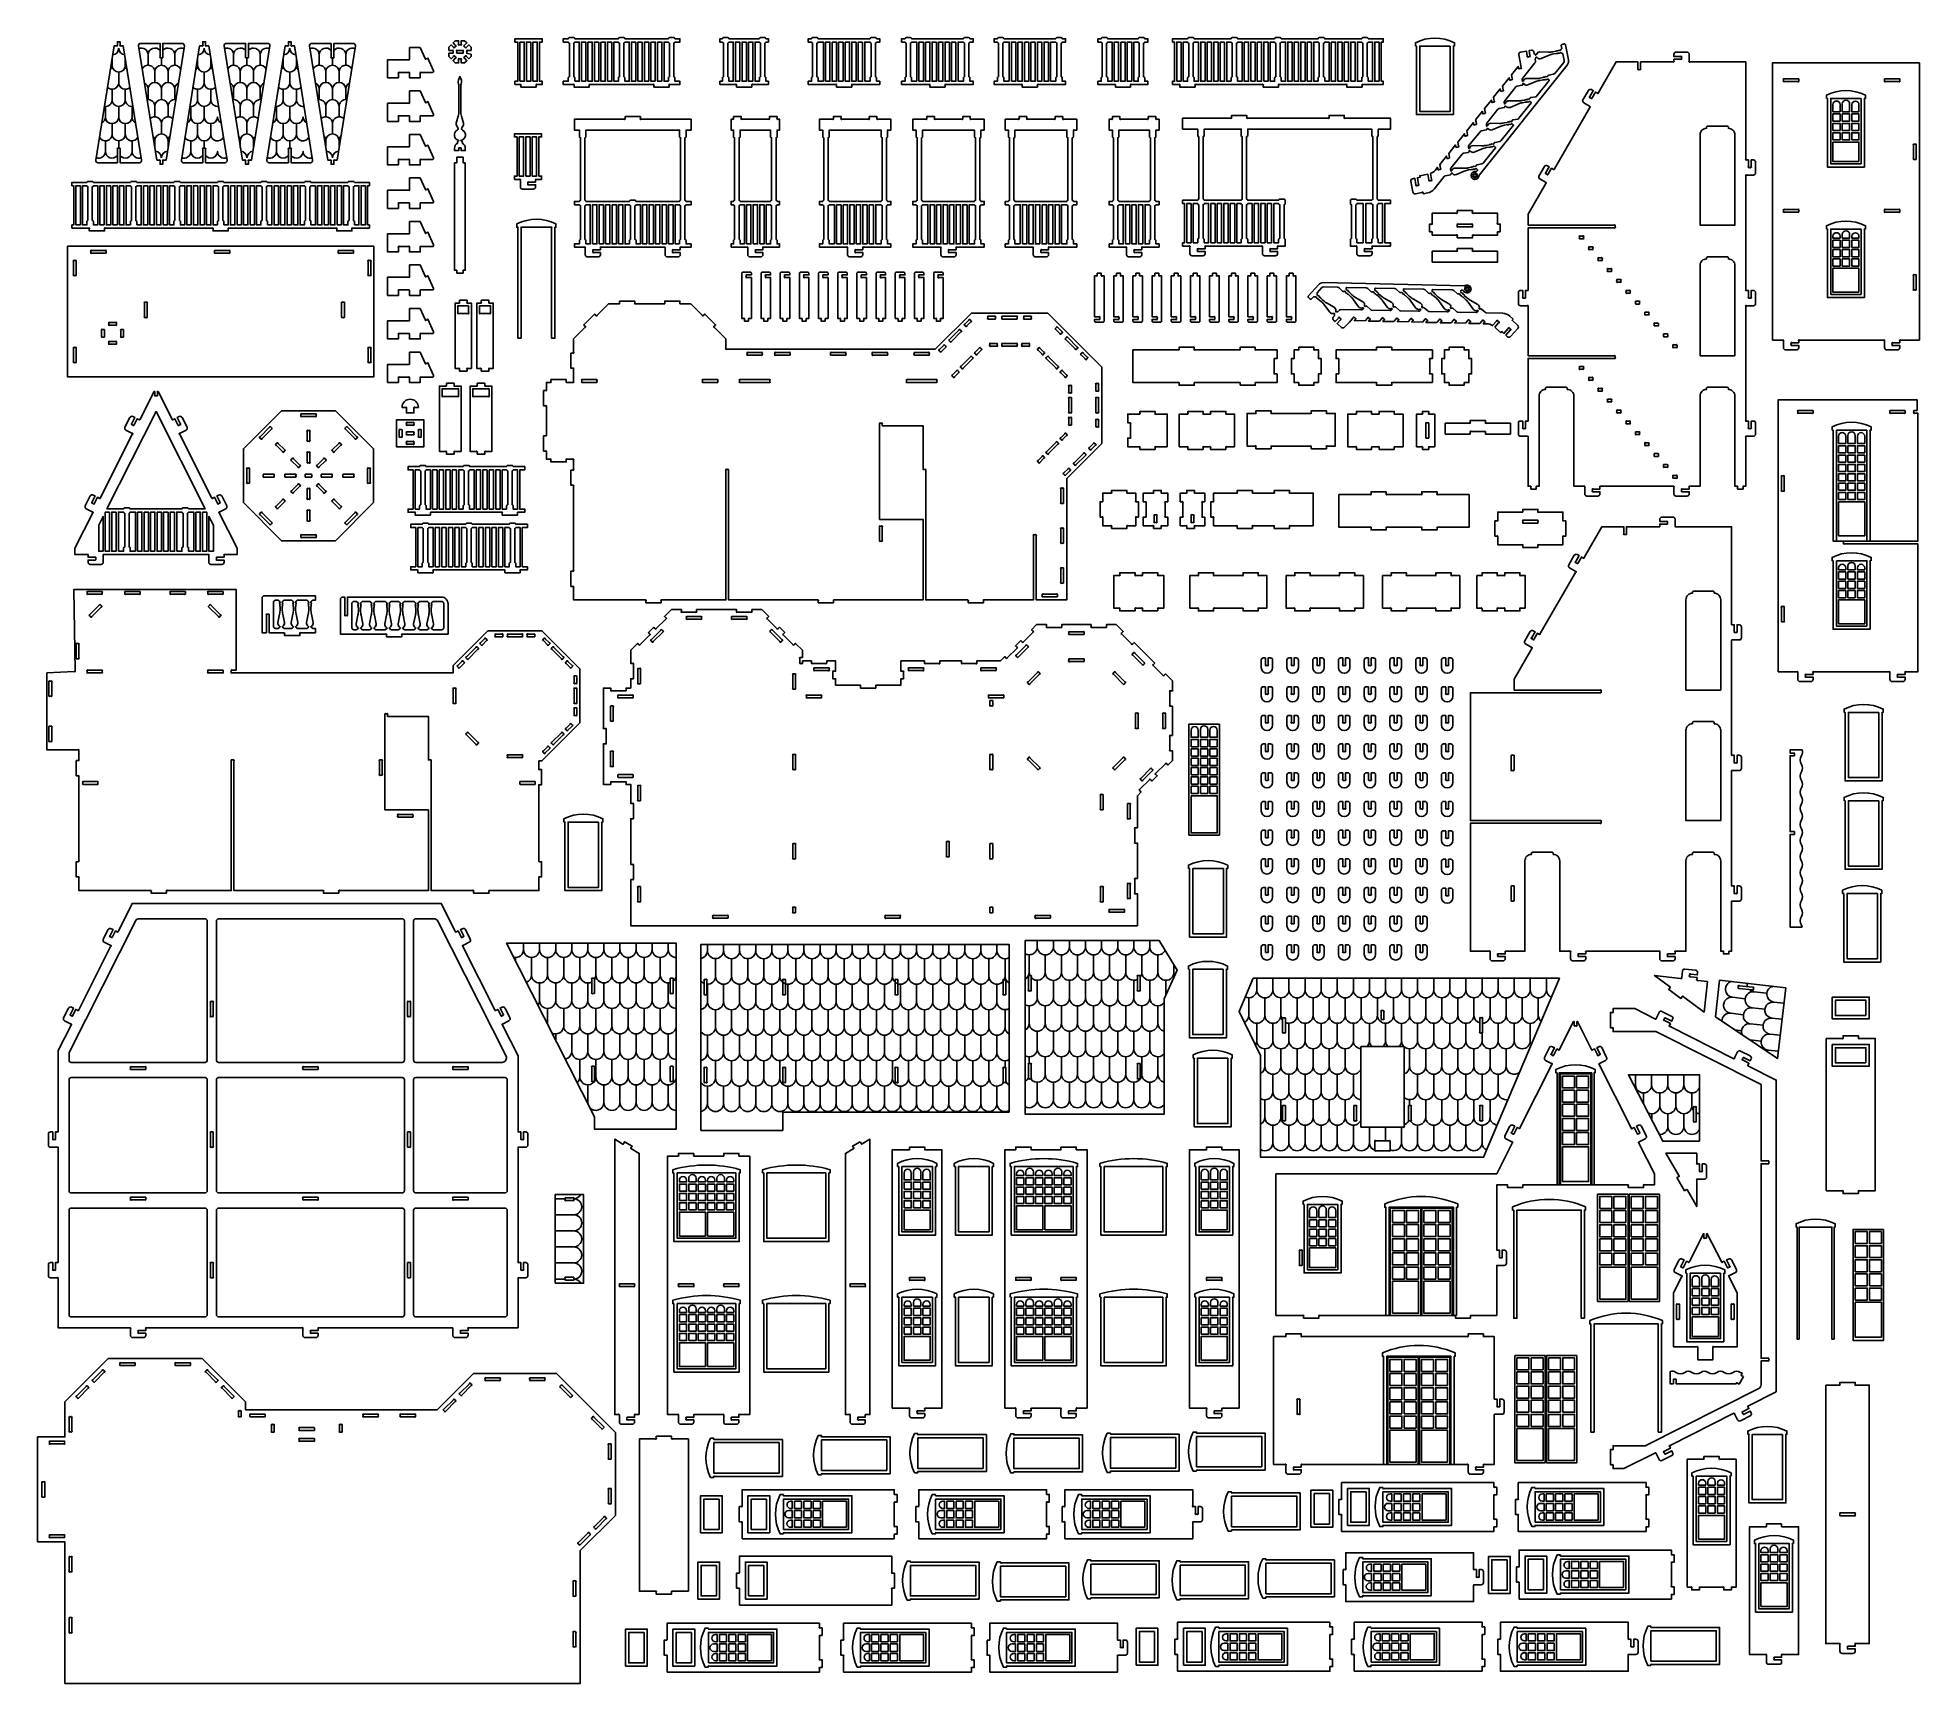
# Model space of a CAD drawing. Extents: x -923 to 1153, y -842 to 974.
import ezdxf

# ---------------------------------------------------------------- set-up
doc = ezdxf.new("R2010")
doc.units = 0
doc.header["$MEASUREMENT"] = 0
doc.layers.get('0').update_dxf_attribs({"linetype": 'CONTINUOUS'})

msp = doc.modelspace()

# ---------------------------------------------------------------- linework, layer by layer
for points in [[(-838.5, 964.3), (-836, 964.3, 1), (-834.9, 965.4), (-834.9, 969), (-831.9, 969), (-831.9, 965.4, 1), (-830.8, 964.3), (-828.3, 964.3), (-808.1, 838.4, -0.464243), (-810.5, 835.6), (-831.9, 835.6), (-831.9, 850.4, 1), (-833, 851.5), (-833.8, 851.5, 1), (-834.9, 850.4), (-834.9, 835.6), (-856.3, 835.6, -0.464243), (-858.7, 838.4)], [(-791.4, 838.4), (-788.8, 838.4, -1), (-787.8, 837.3), (-787.8, 833.8), (-784.8, 833.8), (-784.8, 837.3, -1), (-783.7, 838.4), (-781.2, 838.4), (-761, 964.3, 0.464243), (-763.4, 967.1), (-784.8, 967.1), (-784.8, 952.3, -1), (-785.8, 951.3), (-786.7, 951.3, -1), (-787.8, 952.3), (-787.8, 967.1), (-809.2, 967.1, 0.464243), (-811.6, 964.3)], [(-744.1, 964.3), (-741.6, 964.3, 1), (-740.6, 965.4), (-740.6, 969), (-737.6, 969), (-737.6, 965.4, 1), (-736.5, 964.3), (-734, 964.3), (-713.8, 838.4, -0.464243), (-716.2, 835.6), (-737.6, 835.6), (-737.6, 850.4, 1), (-738.6, 851.5), (-739.5, 851.5, 1), (-740.6, 850.4), (-740.6, 835.6), (-762, 835.6, -0.464243), (-764.3, 838.4)], [(-697, 838.4), (-694.5, 838.4, -1), (-693.4, 837.3), (-693.4, 833.8), (-690.4, 833.8), (-690.4, 837.3, -1), (-689.4, 838.4), (-686.9, 838.4), (-666.7, 964.3, 0.464243), (-669, 967.1), (-690.4, 967.1), (-690.4, 952.3, -1), (-691.5, 951.3), (-692.4, 951.3, -1), (-693.4, 952.3), (-693.4, 967.1), (-714.9, 967.1, 0.464243), (-717.2, 964.3)], [(-649.8, 964.3), (-647.3, 964.3, 1), (-646.2, 965.4), (-646.2, 969), (-643.2, 969), (-643.2, 965.4, 1), (-642.2, 964.3), (-639.6, 964.3), (-619.5, 838.4, -0.464243), (-621.8, 835.6), (-643.2, 835.6), (-643.2, 850.4, 1), (-644.3, 851.5), (-645.2, 851.5, 1), (-646.2, 850.4), (-646.2, 835.6), (-667.6, 835.6, -0.464243), (-670, 838.4)], [(-602.7, 838.4), (-600.2, 838.4, -1), (-599.1, 837.3), (-599.1, 833.8), (-596.1, 833.8), (-596.1, 837.3, -1), (-595.1, 838.4), (-592.5, 838.4), (-572.3, 964.3, 0.464243), (-574.7, 967.1), (-596.1, 967.1), (-596.1, 952.3, -1), (-597.2, 951.3), (-598.1, 951.3, -1), (-599.1, 952.3), (-599.1, 967.1), (-620.5, 967.1, 0.464243), (-622.9, 964.3)], [(-512.8, 962.8), (-512.8, 950.3, -1), (-513.8, 949.2), (-536.8, 949.2), (-536.8, 929.2), (-524.8, 929.2), (-524.8, 934.1, -1), (-523.7, 935.2), (-513.8, 935.2, -1), (-512.8, 934.1), (-512.8, 929.2), (-500.8, 929.2), (-500.8, 934.1, -1), (-499.7, 935.2), (-487.2, 935.2, 0.543691), (-486.1, 936.9), (-492.3, 950.9), (-494.1, 950.1, -1), (-495.5, 950.6), (-501, 962.8)], [(-449.4, 958.3), (-449.4, 957.2, 1), (-448.6, 956.2), (-444.7, 955.2), (-444.7, 952.8), (-447.3, 950.3), (-449.8, 952.8, 1), (-451.3, 952.8), (-451.9, 952.2, 1), (-451.9, 950.7), (-449.4, 948.1), (-451.9, 945.6), (-455.5, 945.6), (-455.5, 949.2, 1), (-456.5, 950.2), (-457.4, 950.2, 1), (-458.5, 949.2), (-458.5, 945.6), (-462.1, 945.6), (-464.6, 948.1), (-462.1, 950.7, 1), (-462.1, 952.2), (-462.7, 952.8, 1), (-464.2, 952.8), (-466.7, 950.3), (-469.2, 952.8), (-469.2, 956.4), (-465.7, 956.4, 1), (-464.6, 957.4), (-464.6, 958.3, 1), (-465.7, 959.4), (-469.2, 959.4), (-469.2, 963), (-466.7, 965.5), (-464.2, 963, 1), (-462.7, 963), (-462.1, 963.6, 1), (-462.1, 965.1), (-464.6, 967.6), (-462.1, 970.1), (-458.5, 970.1), (-458.5, 966.6, 1), (-457.4, 965.5), (-456.5, 965.5, 1), (-455.5, 966.6), (-455.5, 970.1), (-451.9, 970.1), (-449.4, 967.6), (-451.9, 965.1, 1), (-451.9, 963.6), (-451.3, 963, 1), (-449.8, 963), (-447.3, 965.5), (-444.7, 963), (-444.7, 959.4), (-448.3, 959.4, 1)], [(-459.6, 959.4), (-454.6, 959.4, -1), (-453.5, 958.3), (-453.5, 957.4, -1), (-454.6, 956.4), (-459.6, 956.4, -1), (-460.6, 957.4), (-460.6, 958.3, -1)], [(-372.9, 918.9), (-372.9, 920.9, -1), (-371.8, 921.9), (-366.3, 921.9), (-366.3, 925.5), (-369.3, 925.5), (-369.3, 968.7), (-366.3, 968.7), (-366.3, 972.3), (-396.3, 972.3), (-396.3, 968.7), (-393.3, 968.7), (-393.3, 925.5), (-396.3, 925.5), (-396.3, 921.9), (-390.7, 921.9, -1), (-389.7, 920.9), (-389.7, 918.9)], [(-243.1, 918.9), (-243.1, 920.9, 1), (-244.2, 921.9), (-278.7, 921.9), (-313.2, 921.9, 1), (-314.3, 920.9), (-314.3, 918.9), (-331.1, 918.9), (-331.1, 920.9, 1), (-332.1, 921.9), (-343.1, 921.9), (-343.1, 925.5), (-337.5, 925.5), (-337.5, 929.1, -0.414214), (-336.3, 930.3), (-336.3, 967.5, -0.414214), (-337.5, 968.7), (-343.1, 968.7), (-343.1, 972.3), (-337.5, 972.3, -0.414214), (-336.3, 973.5), (-331.5, 973.5, -0.414214), (-330.3, 972.3), (-282.3, 972.3, -0.414214), (-281.1, 973.5), (-276.3, 973.5, -0.414214), (-275.1, 972.3), (-227.1, 972.3, -0.414214), (-225.9, 973.5), (-221.1, 973.5, -0.414214), (-219.9, 972.3), (-214.3, 972.3), (-214.3, 968.7), (-219.9, 968.7, -0.414214), (-221.1, 967.5), (-221.1, 930.3, -0.414214), (-219.9, 929.1), (-219.9, 925.5), (-214.3, 925.5), (-214.3, 921.9), (-225.2, 921.9, 1), (-226.3, 920.9), (-226.3, 918.9)], [(-330.3, 925.5), (-330.3, 929.1, 0.414214), (-331.5, 930.3), (-331.5, 967.5, 0.414214), (-330.3, 968.7), (-325.5, 968.7), (-325.5, 925.5)], [(-281.1, 930.3), (-281.1, 967.5, -0.414214), (-282.3, 968.7), (-287.1, 968.7), (-287.1, 925.5), (-282.3, 925.5), (-282.3, 929.1, -0.414214)], [(-276.3, 930.3), (-276.3, 967.5, 0.414214), (-275.1, 968.7), (-270.3, 968.7), (-270.3, 925.5), (-275.1, 925.5), (-275.1, 929.1, 0.414214)], [(-227.1, 925.5), (-227.1, 929.1, -0.414214), (-225.9, 930.3), (-225.9, 967.5, -0.414214), (-227.1, 968.7), (-231.9, 968.7), (-231.9, 925.5)], [(-151.9, 918.9), (-151.9, 920.9, 1), (-152.9, 921.9), (-170.2, 921.9), (-170.2, 925.5), (-167.5, 925.5), (-167.5, 929.1, -0.414214), (-166.3, 930.3), (-166.3, 967.5, -0.414214), (-167.5, 968.7), (-170.2, 968.7), (-170.2, 972.3), (-167.5, 972.3, -0.414214), (-166.3, 973.5), (-161.5, 973.5, -0.414214), (-160.3, 972.3), (-126.7, 972.3, -0.414214), (-125.5, 973.5), (-120.7, 973.5, -0.414214), (-119.5, 972.3), (-116.7, 972.3), (-116.7, 968.7), (-119.5, 968.7, -0.414214), (-120.7, 967.5), (-120.7, 930.3, -0.414214), (-119.5, 929.1), (-119.5, 925.5), (-116.7, 925.5), (-116.7, 921.9), (-134, 921.9, 1), (-135.1, 920.9), (-135.1, 918.9)], [(-161.5, 930.3), (-161.5, 967.5, 0.414214), (-160.3, 968.7), (-155.5, 968.7), (-155.5, 925.5), (-160.3, 925.5), (-160.3, 929.1, 0.414214)], [(-125.5, 930.3), (-125.5, 967.5, -0.414214), (-126.7, 968.7), (-131.5, 968.7), (-131.5, 925.5), (-126.7, 925.5), (-126.7, 929.1, -0.414214)], [(-41.7, 918.9), (-41.7, 920.9, 1), (-42.8, 921.9), (-72.8, 921.9), (-72.8, 925.5), (-69.2, 925.5), (-69.2, 929.1, -0.414214), (-68, 930.3), (-68, 967.5, -0.414214), (-69.2, 968.7), (-72.8, 968.7), (-72.8, 972.3), (-69.2, 972.3, -0.414214), (-68, 973.5), (-63.2, 973.5, -0.414214), (-62, 972.3), (-4.7, 972.3, -0.414214), (-3.5, 973.5), (1.3, 973.5, -0.414214), (2.5, 972.3), (6.1, 972.3), (6.1, 968.7), (2.5, 968.7, -0.414214), (1.3, 967.5), (1.3, 930.3, -0.414214), (2.5, 929.1), (2.5, 925.5), (6.1, 925.5), (6.1, 921.9), (-23.9, 921.9, 1), (-24.9, 920.9), (-24.9, 918.9)], [(-56.1, 925.5), (-62, 925.5), (-62, 929.1, 0.414214), (-63.2, 930.3), (-63.2, 967.5, 0.414214), (-62, 968.7), (-56.1, 968.7)], [(-10.5, 925.5), (-4.7, 925.5), (-4.7, 929.1, -0.414214), (-3.5, 930.3), (-3.5, 967.5, -0.414214), (-4.7, 968.7), (-10.5, 968.7)], [(61.3, 918.9), (61.3, 920.9, 1), (60.2, 921.9), (30.2, 921.9), (30.2, 925.5), (33.9, 925.5), (33.9, 929.1, -0.414214), (35.1, 930.3), (35.1, 967.5, -0.414214), (33.9, 968.7), (30.2, 968.7), (30.2, 972.3), (33.9, 972.3, -0.414214), (35.1, 973.5), (39.9, 973.5, -0.414214), (41.1, 972.3), (98.3, 972.3, -0.414214), (99.5, 973.5), (104.3, 973.5, -0.414214), (105.5, 972.3), (109.1, 972.3), (109.1, 968.7), (105.5, 968.7, -0.414214), (104.3, 967.5), (104.3, 930.3, -0.414214), (105.5, 929.1), (105.5, 925.5), (109.1, 925.5), (109.1, 921.9), (79.1, 921.9, 1), (78.1, 920.9), (78.1, 918.9)], [(46.9, 925.5), (41.1, 925.5), (41.1, 929.1, 0.414214), (39.9, 930.3), (39.9, 967.5, 0.414214), (41.1, 968.7), (46.9, 968.7)], [(92.5, 925.5), (98.3, 925.5), (98.3, 929.1, -0.414214), (99.5, 930.3), (99.5, 967.5, -0.414214), (98.3, 968.7), (92.5, 968.7)], [(163.2, 918.9), (163.2, 920.9, 1), (162.1, 921.9), (132.2, 921.9), (132.2, 925.5), (135.8, 925.5), (135.8, 929.1, -0.414214), (137, 930.3), (137, 967.5, -0.414214), (135.8, 968.7), (132.2, 968.7), (132.2, 972.3), (135.8, 972.3, -0.414214), (137, 973.5), (141.8, 973.5, -0.414214), (143, 972.3), (200.2, 972.3, -0.414214), (201.4, 973.5), (206.2, 973.5, -0.414214), (207.4, 972.3), (211, 972.3), (211, 968.7), (207.4, 968.7, -0.414214), (206.2, 967.5), (206.2, 930.3, -0.414214), (207.4, 929.1), (207.4, 925.5), (211, 925.5), (211, 921.9), (181, 921.9, 1), (180, 920.9), (180, 918.9)], [(148.8, 925.5), (143, 925.5), (143, 929.1, 0.414214), (141.8, 930.3), (141.8, 967.5, 0.414214), (143, 968.7), (148.8, 968.7)], [(194.4, 925.5), (200.2, 925.5), (200.2, 929.1, -0.414214), (201.4, 930.3), (201.4, 967.5, -0.414214), (200.2, 968.7), (194.4, 968.7)], [(265.9, 918.9), (265.9, 920.9, 1), (264.8, 921.9), (246.7, 921.9), (246.7, 925.5), (250.3, 925.5), (250.3, 929.1, -0.414214), (251.5, 930.3), (251.5, 967.5, -0.414214), (250.3, 968.7), (246.7, 968.7), (246.7, 972.3), (250.3, 972.3, -0.414214), (251.5, 973.5), (256.3, 973.5, -0.414214), (257.5, 972.3), (291.1, 972.3, -0.414214), (292.3, 973.5), (297.1, 973.5, -0.414214), (298.3, 972.3), (301.9, 972.3), (301.9, 968.7), (298.3, 968.7, -0.414214), (297.1, 967.5), (297.1, 930.3, -0.414214), (298.3, 929.1), (298.3, 925.5), (301.9, 925.5), (301.9, 921.9), (283.8, 921.9, 1), (282.7, 920.9), (282.7, 918.9)], [(256.3, 930.3), (256.3, 967.5, 0.414214), (257.5, 968.7), (262.3, 968.7), (262.3, 925.5), (257.5, 925.5), (257.5, 929.1, 0.414214)], [(292.3, 930.3), (292.3, 967.5, -0.414214), (291.1, 968.7), (286.3, 968.7), (286.3, 925.5), (291.1, 925.5), (291.1, 929.1, -0.414214)], [(353.8, 918.9), (353.8, 920.9, -1), (354.9, 921.9), (428, 921.9, -1), (429.1, 920.9), (429.1, 918.9), (445.9, 918.9), (445.9, 920.9, -1), (447, 921.9), (520.1, 921.9, -1), (521.2, 920.9), (521.2, 918.9), (538, 918.9), (538, 920.9, -1), (539, 921.9), (561.4, 921.9), (561.4, 925.5), (559.2, 925.5), (559.2, 968.7), (561.4, 968.7), (561.4, 972.3), (544.8, 972.3, 0.414214), (543.6, 973.5), (538.8, 973.5, 0.414214), (537.6, 972.3), (496.8, 972.3, 0.414214), (495.6, 973.5), (490.8, 973.5, 0.414214), (489.6, 972.3), (448.8, 972.3, 0.414214), (447.6, 973.5), (442.8, 973.5, 0.414214), (441.6, 972.3), (400.8, 972.3, 0.414214), (399.6, 973.5), (394.8, 973.5, 0.414214), (393.6, 972.3), (352.8, 972.3, 0.414214), (351.6, 973.5), (346.8, 973.5, 0.414214), (345.6, 972.3), (329, 972.3), (329, 968.7), (331.2, 968.7), (331.2, 925.5), (329, 925.5), (329, 921.9), (336, 921.9, -1), (337, 920.9), (337, 918.9)], [(346.8, 930.3), (346.8, 967.5, -0.414214), (345.6, 968.7), (340.8, 968.7), (340.8, 925.5), (345.6, 925.5), (345.6, 929.1, -0.414214)], [(351.6, 930.3), (351.6, 967.5, 0.414214), (352.8, 968.7), (357.6, 968.7), (357.6, 925.5), (352.8, 925.5), (352.8, 929.1, 0.414214)], [(393.6, 925.5), (393.6, 929.1, -0.414214), (394.8, 930.3), (394.8, 967.5, -0.414214), (393.6, 968.7), (388.8, 968.7), (388.8, 925.5)], [(400.8, 925.5), (400.8, 929.1, 0.414214), (399.6, 930.3), (399.6, 967.5, 0.414214), (400.8, 968.7), (405.6, 968.7), (405.6, 925.5)], [(442.8, 930.3), (442.8, 967.5, -0.414214), (441.6, 968.7), (436.8, 968.7), (436.8, 925.5), (441.6, 925.5), (441.6, 929.1, -0.414214)], [(447.6, 930.3), (447.6, 967.5, 0.414214), (448.8, 968.7), (453.6, 968.7), (453.6, 925.5), (448.8, 925.5), (448.8, 929.1, 0.414214)], [(489.6, 925.5), (489.6, 929.1, -0.414214), (490.8, 930.3), (490.8, 967.5, -0.414214), (489.6, 968.7), (484.8, 968.7), (484.8, 925.5)], [(496.8, 925.5), (496.8, 929.1, 0.414214), (495.6, 930.3), (495.6, 967.5, 0.414214), (496.8, 968.7), (501.6, 968.7), (501.6, 925.5)], [(538.8, 930.3), (538.8, 967.5, -0.414214), (537.6, 968.7), (532.8, 968.7), (532.8, 925.5), (537.6, 925.5), (537.6, 929.1, -0.414214)], [(543.6, 930.3), (543.6, 967.5, 0.414214), (544.8, 968.7), (549.6, 968.7), (549.6, 925.5), (544.8, 925.5), (544.8, 929.1, 0.414214)], [(610.5, 822.9), (611.7, 816.5, 1), (613, 815.7), (613.8, 815.9, 1), (614.7, 817.1), (613.5, 823.6, 0.140614), (618.9, 827.4), (621.3, 830.5), (621.6, 828.9, 1), (622.9, 828), (623.7, 828.2, 1), (624.6, 829.5), (623.8, 833.6), (631.2, 842.8), (631.5, 841.3, 1), (632.7, 840.4), (633.6, 840.6, 1), (634.4, 841.8), (633.7, 845.9), (641.1, 855.2), (641.4, 853.6, 1), (642.6, 852.8), (643.5, 852.9, 1), (644.3, 854.2), (643.5, 858.3), (650.9, 867.5), (651.2, 866, 1), (652.5, 865.1), (653.3, 865.3, 1), (654.2, 866.5), (653.4, 870.6), (660.8, 879.9), (661.1, 878.3, 1), (662.4, 877.5), (663.2, 877.6, 1), (664.1, 878.9), (663.3, 883), (670.7, 892.3), (671, 890.7, 1), (672.2, 889.8), (673.1, 890, 1), (673.9, 891.2), (673.2, 895.4), (680.6, 904.6), (680.9, 903, 1), (682.1, 902.2), (683, 902.4, 1), (683.8, 903.6), (683, 907.7), (690.5, 917), (690.7, 915.4, 1), (692, 914.6), (692.9, 914.7, 1), (693.7, 916), (692.9, 920.1), (700.3, 929.3), (700.6, 927.8, 1), (701.9, 926.9), (702.7, 927.1, 1), (703.6, 928.3), (702.8, 932.4), (710.2, 941.7), (710.5, 940.1, 1), (711.7, 939.3), (712.6, 939.4, 1), (713.4, 940.7), (712.3, 947), (710.8, 954.6, -0.414214), (712.7, 957.4), (719.2, 958.6), (720.2, 953.3, 1), (721.5, 952.4), (722.3, 952.6, 1), (723.2, 953.8), (722.2, 959.2), (724.5, 959.6, -0.414214), (727.3, 957.7), (727.7, 955.9, 0.352171), (728.1, 955.5, -0.352171), (729.3, 954.5), (729.3, 954.2), (729.5, 954.3, 0.272519), (730.4, 955.1, -0.328849), (734.1, 957.7), (743.6, 957.5, 0.051698), (748.5, 957.9), (751.9, 958.5, 0.366837), (752, 958.6, -0.600564), (752.4, 958.9, 0.39765), (752.6, 958.9, -0.39765), (752.9, 959, 0.39765), (753.1, 959, -0.594353), (753.6, 958.9, 0.584261), (753.8, 958.9, -0.375636), (756.3, 959.4, 0.187098), (756.4, 959.4, 0.294683), (757.3, 960.3, -0.244569), (758, 961.1, 0.352171), (758.3, 961.7), (757.8, 964.7, -0.414214), (758.7, 966.1), (761.1, 966.5, -0.414214), (762.5, 965.6), (765.6, 949.1, -0.21865), (764.2, 943.2), (667.4, 822.1, 0.134714), (666.8, 820.9, -0.655406), (659.2, 818.8, -0.655406), (662.9, 825.8, 0.245805), (664.9, 826.7), (665.4, 827.3, 0.507332), (665.2, 828.1, -0.156752), (664.6, 828.5, 0.294683), (663.4, 829.1, 0.187098), (663.3, 829, -0.375636), (660.8, 828.5, 0.584261), (660.6, 828.4, -0.594353), (660.2, 828.2, 0.39765), (660, 828.2, -0.39765), (659.7, 828.1, 0.39765), (659.5, 828.1, -0.600564), (659, 828.1, 0.366837), (658.9, 828.2), (655.5, 827.6, 0.051698), (650.8, 826.1), (642, 822.5, -0.328849), (637.7, 823.6, 0.272519), (636.5, 824), (636.3, 823.9), (636.4, 823.7, -0.414214), (635.4, 822.3), (630, 821.2, 0.179323), (628.6, 820.4), (617.5, 806.5, -0.179323), (610.4, 802.2), (605.5, 801.3), (605.3, 801.9, 1), (604.1, 802.8), (596.9, 801.4, -0.414214), (594.1, 803.3), (591.9, 815.1, -0.414214), (593.8, 817.9), (596.1, 818.4), (597.5, 811.2, 1), (598.7, 810.3), (599.6, 810.5, 1), (600.4, 811.7), (599.1, 818.9), (602, 819.5), (601.7, 821.2)], [(596.8, 964.2), (596.9, 964.2, -1), (598, 963.2), (598, 888.6), (638.8, 888.6), (638.8, 963.2, -1), (639.8, 964.2), (640, 964.2), (640, 967.8, 0.238913), (596.8, 967.8)], [(843.3, 938.3), (844.1, 938.3, 1), (845.2, 939.4), (845.2, 946.7), (880.9, 946.7, 1), (882, 947.8), (882, 949.7), (889.3, 949.7, 1), (890.4, 950.8), (890.4, 951.7, 1), (889.3, 952.7), (882, 952.7), (882, 955.1, -0.414214), (884.4, 957.5), (896.4, 957.5, -0.414214), (898.8, 955.1), (898.8, 947.8, 1), (899.9, 946.7), (961.2, 946.7), (961.2, 839.8, 1), (962.3, 838.7), (964.2, 838.7), (964.2, 831.4, 1), (965.3, 830.3), (966.1, 830.3, 1), (967.2, 831.4), (967.2, 838.7), (969.6, 838.7, -0.414214), (972, 836.3), (972, 824.3, -0.414214), (969.6, 821.9), (962.3, 821.9, 1), (961.2, 820.9), (961.2, 695.8, 1), (962.3, 694.7), (964.2, 694.7), (964.2, 687.4, 1), (965.3, 686.3), (966.1, 686.3, 1), (967.2, 687.4), (967.2, 694.7), (969.6, 694.7, -0.414214), (972, 692.3), (972, 680.3, -0.414214), (969.6, 677.9), (962.3, 677.9, 1), (961.2, 676.9), (961.2, 551.8, 1), (962.3, 550.7), (964.2, 550.7), (964.2, 543.4, 1), (965.3, 542.3), (966.1, 542.3, 1), (967.2, 543.4), (967.2, 550.7), (969.6, 550.7, -0.414214), (972, 548.3), (972, 536.3, -0.414214), (969.6, 533.9), (962.3, 533.9, 1), (961.2, 532.9), (961.2, 478.7), (959.3, 478.7, 1), (958.2, 477.7), (958.2, 475.7), (952.2, 475.7), (952.2, 477.7, 1), (951.1, 478.7), (949.2, 478.7), (949.2, 578.3, 0.414214), (942, 585.5), (942, 586.7, 0.414214), (940.8, 587.9), (919.2, 587.9, 0.414214), (918, 586.7), (918, 585.5, 0.414214), (910.8, 578.3), (910.8, 478.7), (899.9, 478.7, 1), (898.8, 477.7), (898.8, 475.7), (891.5, 475.7, 1), (890.4, 474.7), (890.4, 473.8, 1), (891.5, 472.7), (898.8, 472.7), (898.8, 470.3, -0.414214), (896.4, 467.9), (884.4, 467.9, -0.414214), (882, 470.3), (882, 477.7, 1), (880.9, 478.7), (801.5, 478.7, 1), (800.4, 477.7), (800.4, 475.7), (793.1, 475.7, 1), (792, 474.7), (792, 473.8, 1), (793.1, 472.7), (800.4, 472.7), (800.4, 470.3, -0.414214), (798, 467.9), (786, 467.9, -0.414214), (783.6, 470.3), (783.6, 477.7, 1), (782.5, 478.7), (771.6, 478.7), (771.6, 578.3, 0.414214), (764.4, 585.5), (764.4, 586.7, 0.414214), (763.2, 587.9), (741.6, 587.9, 0.414214), (740.4, 586.7), (740.4, 585.5, 0.414214), (733.2, 578.3), (733.2, 478.7), (731.3, 478.7, 1), (730.2, 477.7), (730.2, 475.7), (724.2, 475.7), (724.2, 477.7, 1), (723.1, 478.7), (721.2, 478.7), (721.2, 532.9, 1), (720.1, 533.9), (712.8, 533.9, -0.414214), (710.4, 536.3), (710.4, 548.3, -0.414214), (712.8, 550.7), (715.2, 550.7), (715.2, 543.4, 1), (716.3, 542.3), (717.1, 542.3, 1), (718.2, 543.4), (718.2, 550.7), (720.1, 550.7, 1), (721.2, 551.8), (721.2, 619.7), (816.1, 619.7, 1), (817.2, 620.8), (817.2, 621.7, 1), (816.1, 622.7), (721.2, 622.7), (721.2, 676.9, 1), (720.1, 677.9), (712.8, 677.9, -0.414214), (710.4, 680.3), (710.4, 692.3, -0.414214), (712.8, 694.7), (715.2, 694.7), (715.2, 687.4, 1), (716.3, 686.3), (717.1, 686.3, 1), (718.2, 687.4), (718.2, 694.7), (720.1, 694.7, 1), (721.2, 695.8), (721.2, 763.7), (816.1, 763.7, 1), (817.2, 764.8), (817.2, 765.7, 1), (816.1, 766.7), (721.2, 766.7), (721.2, 778.7), (740.7, 812.5, 1), (740.3, 814), (734, 817.7, -0.414214), (733.1, 820.9), (739.1, 831.3, -0.414214), (742.4, 832.2), (744.5, 831), (740.8, 824.7, 1), (741.2, 823.2), (741.9, 822.8, 1), (743.4, 823.2), (747.1, 829.5), (748.7, 828.5, 1), (750.2, 828.9), (789.2, 896.5, 1), (788.8, 898), (782.5, 901.7, -0.414214), (781.6, 904.9), (787.6, 915.3, -0.414214), (790.9, 916.2), (793, 915), (789.3, 908.7, 1), (789.7, 907.2), (790.4, 906.8, 1), (791.9, 907.2), (795.6, 913.5), (797.2, 912.5, 1), (798.7, 912.9), (818.2, 946.7), (842.2, 946.7), (842.2, 939.4, 1)], [(759, 955.9, -0.251154), (758.1, 956.5, 0.294683), (756.9, 957, 0.187098), (756.7, 956.9, -0.375636), (754.2, 956.5, 0.584261), (754, 956.4, -0.594353), (753.6, 956.1, 0.39765), (753.5, 956.1, -0.39765), (753.1, 956, 0.39765), (753, 956, -0.600564), (752.5, 956.1, 0.366837), (752.4, 956.2), (749, 955.5, 0.051698), (744.2, 954.1), (735.4, 950.4, -0.328849), (731.1, 951.5, 0.272519), (730, 951.9), (729.8, 951.9), (729.8, 951.6, -0.352171), (729.1, 950.3, 0.352171), (728.8, 949.8), (729.2, 947.6, -0.21865), (728.7, 945.7), (715.1, 928.6, 0.21865), (714.6, 926.6), (714.9, 925.2), (715.1, 925.2, 0.272519), (716, 926, -0.328849), (719.6, 928.6), (729.2, 928.4, 0.051698), (734.1, 928.8), (737.5, 929.4, 0.366837), (737.6, 929.6, -0.600564), (738, 929.8, 0.39765), (738.1, 929.8, -0.39765), (738.5, 929.9, 0.39765), (738.7, 929.9, -0.594353), (739.1, 929.8, 0.584261), (739.3, 929.8, -0.375636), (741.8, 930.3, 0.187098), (742, 930.3, 0.294683), (742.9, 931.2, -0.302722), (743.9, 932.1), (744, 932.2), (749.2, 933.2, 0.179323), (750.6, 934), (760.4, 946.2, 0.21865), (760.9, 948.2), (759.5, 955.6, 0.352171)], [(1152.7, 945.9), (1152.7, 640), (1132.2, 640, 1), (1131.1, 638.9), (1131.1, 637), (1123.8, 637, 1), (1122.7, 635.9), (1122.7, 635, 1), (1123.8, 634), (1131.1, 634), (1131.1, 631.6, -0.414214), (1128.7, 629.2), (1116.7, 629.2, -0.414214), (1114.3, 631.6), (1114.3, 638.9, 1), (1113.2, 640), (1020.6, 640, 1), (1019.6, 638.9), (1019.6, 637), (1012.2, 637, 1), (1011.2, 635.9), (1011.2, 635, 1), (1012.2, 634), (1019.6, 634), (1019.6, 631.6, -0.414214), (1017.2, 629.2), (1005.2, 629.2, -0.414214), (1002.8, 631.6), (1002.8, 638.9, 1), (1001.7, 640), (990.8, 640), (990.8, 945.9)], [(-512.8, 914.8), (-512.8, 902.3, -1), (-513.8, 901.2), (-536.8, 901.2), (-536.8, 881.2), (-524.8, 881.2), (-524.8, 886.1, -1), (-523.7, 887.2), (-513.8, 887.2, -1), (-512.8, 886.1), (-512.8, 881.2), (-500.8, 881.2), (-500.8, 886.1, -1), (-499.7, 887.2), (-487.2, 887.2, 0.543691), (-486.1, 888.9), (-492.3, 902.9), (-494.1, 902.1, -1), (-495.5, 902.6), (-501, 914.8)], [(-454.2, 871.6, -0.718799), (-456.1, 860.2, -0.374013), (-454.4, 857, -0.284044), (-451.1, 851.6), (-451.1, 848.9), (-455.8, 848.9), (-455.8, 850.8, 1), (-456.9, 851.9), (-457.2, 851.9, 1), (-458.3, 850.8), (-458.3, 848.9), (-463, 848.9), (-463, 851.6, -0.284044), (-459.7, 857, -0.374013), (-458.1, 860.2, -0.718799), (-459.9, 871.6, 0.544401), (-459.6, 874.9, -0.306065), (-461, 879.3), (-458.8, 887, 0.070039), (-458.1, 892.5), (-458.1, 918.6, 0.071071), (-458.9, 924.1, -0.166187), (-458.7, 926.5), (-457.1, 930.7), (-455.4, 926.5, -0.166187), (-455.3, 924.1, 0.071071), (-456.1, 918.6), (-456.1, 892.5, 0.070039), (-455.3, 887), (-453.1, 879.3, -0.306065), (-454.5, 874.9, 0.544401)], [(717.8, 904.8, -0.600564), (718.2, 905.1, 0.39765), (718.4, 905.1, -0.39765), (718.7, 905.2, 0.39765), (718.9, 905.2, -0.594353), (719.4, 905.1, 0.584261), (719.6, 905.1, -0.375636), (722.1, 905.6, 0.187098), (722.2, 905.6, 0.294683), (723.1, 906.5, -0.302722), (724.1, 907.4), (724.2, 907.4), (729.5, 908.4, 0.179323), (730.9, 909.3), (744.4, 926.2, 0.507332), (744.2, 926.9, -0.156752), (743.6, 927.4, 0.294683), (742.4, 927.9, 0.187098), (742.3, 927.8, -0.375636), (739.8, 927.4, 0.584261), (739.6, 927.3, -0.594353), (739.2, 927.1, 0.39765), (739, 927, -0.39765), (738.7, 927, 0.39765), (738.5, 926.9, -0.600564), (738.1, 927, 0.366837), (737.9, 927.1), (734.5, 926.4, 0.051698), (729.8, 925), (721, 921.4, -0.328849), (716.7, 922.4, 0.272519), (715.5, 922.8), (715.3, 922.8), (715.4, 922.5, -0.414214), (714.4, 921.1), (709.1, 920.1, 0.179323), (707.6, 919.3), (695.3, 903.9, 0.21865), (694.8, 901.9), (695.1, 900.4), (695.3, 900.5, 0.272519), (696.2, 901.3, -0.328849), (699.9, 903.9), (709.4, 903.7, 0.051698), (714.3, 904.1), (717.7, 904.7, 0.366837)], [(1003.8, 928), (1018.5, 928, -1), (1019.6, 926.9), (1019.6, 926, -1), (1018.5, 925), (1003.8, 925, -1), (1002.8, 926), (1002.8, 926.9, -1)], [(1050.1, 906.4), (1050.3, 906.4, -1), (1051.3, 905.3), (1051.3, 830.8), (1092.1, 830.8), (1092.1, 905.3, -1), (1093.2, 906.4), (1093.3, 906.4), (1093.3, 910, 0.238913), (1050.1, 910)], [(1130, 925), (1115.4, 925, -1), (1114.3, 926), (1114.3, 926.9, -1), (1115.4, 928), (1130, 928, -1), (1131.1, 926.9), (1131.1, 926, -1)], [(689.7, 878.9, 0.051698), (694.6, 879.4), (698, 880, 0.366837), (698.1, 880.1, -0.600564), (698.5, 880.3, 0.39765), (698.6, 880.4, -0.39765), (699, 880.4, 0.39765), (699.1, 880.5, -0.594353), (699.6, 880.4, 0.584261), (699.8, 880.4, -0.375636), (702.3, 880.9, 0.187098), (702.5, 880.8, 0.294683), (703.4, 881.8, -0.302722), (704.3, 882.7), (704.5, 882.7), (709.7, 883.7, 0.179323), (711.1, 884.6), (724.6, 901.5, 0.507332), (724.4, 902.2, -0.156752), (723.9, 902.7, 0.294683), (722.7, 903.2, 0.187098), (722.5, 903.1, -0.375636), (720, 902.7, 0.584261), (719.8, 902.6, -0.594353), (719.4, 902.3, 0.39765), (719.3, 902.3, -0.39765), (718.9, 902.2, 0.39765), (718.8, 902.2, -0.600564), (718.3, 902.3, 0.366837), (718.2, 902.4), (714.8, 901.7, 0.051698), (710, 900.3), (701.2, 896.6, -0.328849), (696.9, 897.7, 0.272519), (695.8, 898.1), (695.6, 898.1), (695.6, 897.8, -0.414214), (694.7, 896.4), (689.3, 895.4, 0.179323), (687.9, 894.5), (675.6, 879.2, 0.21865), (675.1, 877.2), (675.4, 875.7), (675.6, 875.8, 0.272519), (676.5, 876.6, -0.328849), (680.1, 879.1)], [(1065.3, 899.6), (1065.3, 891.7), (1057.3, 891.7), (1057.3, 899.6, -1)], [(1067.7, 891.7), (1067.7, 900.5, -1), (1075.8, 900.5), (1075.8, 891.7)], [(1078.2, 899.6), (1078.2, 891.7), (1086.1, 891.7), (1086.1, 899.6, 1)], [(-318.8, 734.1), (-318.8, 741.5, 1), (-319.9, 742.5), (-330.8, 742.5), (-330.8, 746.1), (-325.2, 746.1), (-325.2, 749.7, -0.414214), (-324, 750.9), (-324, 788.1, -0.414214), (-325.2, 789.3), (-330.8, 789.3), (-330.8, 792.9), (-325.2, 792.9, -0.414214), (-324, 794.1), (-324, 863.1, -0.414214), (-325.2, 864.3), (-325.2, 871.5), (-330.8, 871.5), (-330.8, 883.5), (-275.9, 883.5, 1), (-274.8, 884.6), (-274.8, 886.5), (-258, 886.5), (-258, 884.6, 1), (-257, 883.5), (-202, 883.5), (-202, 871.5), (-207.6, 871.5), (-207.6, 864.3, -0.414214), (-208.8, 863.1), (-208.8, 794.1, -0.414214), (-207.6, 792.9), (-202, 792.9), (-202, 789.3), (-207.6, 789.3, -0.414214), (-208.8, 788.1), (-208.8, 750.9, -0.414214), (-207.6, 749.7), (-207.6, 746.1), (-202, 746.1), (-202, 742.5), (-213, 742.5, 1), (-214, 741.5), (-214, 739.5), (-221.4, 739.5, 1), (-222.4, 738.5), (-222.4, 737.6, 1), (-221.4, 736.5), (-214, 736.5), (-214, 734.1, -0.414214), (-216.4, 731.7), (-228.4, 731.7, -0.414214), (-230.8, 734.1), (-230.8, 741.5, 1), (-231.9, 742.5), (-266.4, 742.5), (-301, 742.5, 1), (-302, 741.5), (-302, 739.5), (-309.4, 739.5, 1), (-310.4, 738.5), (-310.4, 737.6, 1), (-309.4, 736.5), (-302, 736.5), (-302, 734.1, -0.414214), (-304.4, 731.7), (-316.4, 731.7, -0.414214)], [(-158, 742.5), (-140.7, 742.5, -1), (-139.6, 741.5), (-139.6, 741), (-139.6, 734.1, 0.414214), (-137.2, 731.7), (-125.2, 731.7, 0.414214), (-122.8, 734.1), (-122.8, 736.5), (-130.1, 736.5, -1), (-131.2, 737.6), (-131.2, 738.5, -1), (-130.1, 739.5), (-122.8, 739.5), (-122.8, 741.5, -1), (-121.7, 742.5), (-104.4, 742.5), (-104.4, 746.1), (-107.2, 746.1), (-107.2, 749.7, 0.414214), (-108.4, 750.9), (-108.4, 788.1, 0.414214), (-107.2, 789.3), (-104.4, 789.3), (-104.4, 792.9), (-107.2, 792.9, 0.414214), (-108.4, 794.1), (-108.4, 863.1, 0.414214), (-107.2, 864.3), (-107.2, 871.5), (-104.4, 871.5), (-104.4, 883.5), (-106.1, 883.5, -1), (-107.2, 884.6), (-107.2, 886.5), (-115.6, 886.5), (-115.6, 884.6, -1), (-116.7, 883.5), (-145.7, 883.5, -1), (-146.8, 884.6), (-146.8, 886.5), (-155.2, 886.5), (-155.2, 884.6, -1), (-156.3, 883.5), (-158, 883.5), (-158, 871.5), (-155.2, 871.5), (-155.2, 864.3, 0.414214), (-154, 863.1), (-154, 794.1, 0.414214), (-155.2, 792.9), (-158, 792.9), (-158, 789.3), (-155.2, 789.3, 0.414214), (-154, 788.1), (-154, 750.9, 0.414214), (-155.2, 749.7), (-155.2, 746.1), (-158, 746.1)], [(-56.9, 792.9, -0.414214), (-55.7, 794.1), (-55.7, 863.1, -0.414214), (-56.9, 864.3), (-56.9, 871.5), (-60.5, 871.5), (-60.5, 883.5), (-46.1, 883.5, 1), (-45.1, 884.6), (-45.1, 886.5), (-36.7, 886.5), (-36.7, 884.6, 1), (-35.6, 883.5), (-6.5, 883.5, 1), (-5.5, 884.6), (-5.5, 886.5), (2.9, 886.5), (2.9, 884.6, 1), (4, 883.5), (18.3, 883.5), (18.3, 871.5), (15.8, 871.5, 1), (14.7, 870.5), (14.7, 864.3, -0.414214), (13.5, 863.1), (13.5, 794.1, -0.414214), (14.7, 792.9), (18.3, 792.9), (18.3, 789.3), (14.7, 789.3, -0.414214), (13.5, 788.1), (13.5, 750.9, -0.414214), (14.7, 749.7), (14.7, 746.1), (18.3, 746.1), (18.3, 742.5), (-11.6, 742.5, 1), (-12.7, 741.5), (-12.7, 739.5), (-20, 739.5, 1), (-21.1, 738.5), (-21.1, 737.6, 1), (-20, 736.5), (-12.7, 736.5), (-12.7, 734.1, -0.414214), (-15.1, 731.7), (-27.1, 731.7, -0.414214), (-29.5, 734.1), (-29.5, 741.5, 1), (-30.5, 742.5), (-60.5, 742.5), (-60.5, 746.1), (-56.9, 746.1), (-56.9, 749.7, -0.414214), (-55.7, 750.9), (-55.7, 788.1, -0.414214), (-56.9, 789.3), (-60.5, 789.3), (-60.5, 792.9)], [(46.1, 792.9, -0.414214), (47.3, 794.1), (47.3, 863.1, -0.414214), (46.1, 864.3), (46.1, 870.5, 1), (45.1, 871.5), (42.5, 871.5), (42.5, 883.5), (56.9, 883.5, 1), (57.9, 884.6), (57.9, 886.5), (66.3, 886.5), (66.3, 884.6, 1), (67.4, 883.5), (96.5, 883.5, 1), (97.5, 884.6), (97.5, 886.5), (105.9, 886.5), (105.9, 884.6, 1), (107, 883.5), (121.3, 883.5), (121.3, 871.5), (118.8, 871.5, 1), (117.7, 870.5), (117.7, 864.3, -0.414214), (116.5, 863.1), (116.5, 794.1, -0.414214), (117.7, 792.9), (121.3, 792.9), (121.3, 789.3), (117.7, 789.3, -0.414214), (116.5, 788.1), (116.5, 750.9, -0.414214), (117.7, 749.7), (117.7, 746.1), (121.3, 746.1), (121.3, 742.5), (91.4, 742.5, 1), (90.3, 741.5), (90.3, 739.5), (83, 739.5, 1), (81.9, 738.5), (81.9, 737.6, 1), (83, 736.5), (90.3, 736.5), (90.3, 734.1, -0.414214), (87.9, 731.7), (75.9, 731.7, -0.414214), (73.5, 734.1), (73.5, 741.5, 1), (72.5, 742.5), (42.5, 742.5), (42.5, 746.1), (46.1, 746.1), (46.1, 749.7, -0.414214), (47.3, 750.9), (47.3, 788.1, -0.414214), (46.1, 789.3), (42.5, 789.3), (42.5, 792.9)], [(148, 792.9, -0.414214), (149.2, 794.1), (149.2, 863.1, -0.414214), (148, 864.3), (148, 871.5), (144.4, 871.5), (144.4, 883.5), (158.8, 883.5, 1), (159.8, 884.6), (159.8, 886.5), (168.2, 886.5), (168.2, 884.6, 1), (169.3, 883.5), (198.4, 883.5, 1), (199.4, 884.6), (199.4, 886.5), (207.8, 886.5), (207.8, 884.6, 1), (208.9, 883.5), (223.3, 883.5), (223.3, 871.5), (219.6, 871.5), (219.6, 864.3, -0.414214), (218.4, 863.1), (218.4, 794.1, -0.414214), (219.6, 792.9), (223.3, 792.9), (223.3, 789.3), (219.6, 789.3, -0.414214), (218.4, 788.1), (218.4, 750.9, -0.414214), (219.6, 749.7), (219.6, 746.1), (223.3, 746.1), (223.3, 742.5), (193.3, 742.5, 1), (192.2, 741.5), (192.2, 739.5), (184.9, 739.5, 1), (183.8, 738.5), (183.8, 737.6, 1), (184.9, 736.5), (192.2, 736.5), (192.2, 734.1, -0.414214), (189.8, 731.7), (177.8, 731.7, -0.414214), (175.4, 734.1), (175.4, 741.5, 1), (174.4, 742.5), (144.4, 742.5), (144.4, 746.1), (148, 746.1), (148, 749.7, -0.414214), (149.2, 750.9), (149.2, 788.1, -0.414214), (148, 789.3), (144.4, 789.3), (144.4, 792.9)], [(258.9, 746.1), (262.6, 746.1), (262.6, 749.7, -0.414214), (263.8, 750.9), (263.8, 788.1, -0.414214), (262.6, 789.3), (258.9, 789.3), (258.9, 792.9), (262.6, 792.9, -0.414214), (263.8, 794.1), (263.8, 863.1, -0.414214), (262.6, 864.3), (262.6, 871.5), (258.9, 871.5), (258.9, 883.5), (261.5, 883.5, 1), (262.6, 884.6), (262.6, 886.5), (271, 886.5), (271, 884.6, 1), (272, 883.5), (301.1, 883.5, 1), (302.2, 884.6), (302.2, 886.5), (310.6, 886.5), (310.6, 884.6, 1), (311.6, 883.5), (314.2, 883.5), (314.2, 871.5), (310.6, 871.5), (310.6, 864.3, -0.414214), (309.4, 863.1), (309.4, 794.1, -0.414214), (310.6, 792.9), (314.2, 792.9), (314.2, 789.3), (310.6, 789.3, -0.414214), (309.4, 788.1), (309.4, 750.9, -0.414214), (310.6, 749.7), (310.6, 746.1), (314.2, 746.1), (314.2, 742.5), (296, 742.5, 1), (295, 741.5), (295, 739.5), (287.6, 739.5, 1), (286.6, 738.5), (286.6, 737.6, 1), (287.6, 736.5), (295, 736.5), (295, 734.1, -0.414214), (292.6, 731.7), (280.6, 731.7, -0.414214), (278.2, 734.1), (278.2, 741.5, 1), (277.1, 742.5), (258.9, 742.5)], [(549, 737.7), (541.7, 737.7, -1), (540.6, 738.7), (540.6, 739.6, -1), (541.7, 740.7), (549, 740.7), (549, 742.6, -1), (550.1, 743.7), (569.4, 743.7), (569.4, 747.3), (563.1, 747.3), (563.1, 790.5), (569.4, 790.5), (569.4, 794.1), (555.9, 794.1, 0.414214), (554.7, 795.3), (554.7, 864.3, 0.414214), (555.9, 865.5), (555.9, 872.7), (569.4, 872.7), (569.4, 884.7), (519.5, 884.7, -1), (518.4, 885.7), (518.4, 887.7), (501.6, 887.7), (501.6, 885.7, -1), (500.5, 884.7), (412, 884.7, -1), (410.9, 885.7), (410.9, 887.7), (394.1, 887.7), (394.1, 885.7, -1), (393, 884.7), (340.1, 884.7), (340.1, 872.7), (356.7, 872.7), (356.7, 865.5, 0.414214), (357.9, 864.3), (357.9, 795.3, 0.414214), (356.7, 794.1), (340.1, 794.1), (340.1, 790.5), (342.3, 790.5), (342.3, 747.3), (340.1, 747.3), (340.1, 743.7), (347, 743.7, -1), (348.1, 742.6), (348.1, 735.3, 0.414214), (350.5, 732.9), (362.5, 732.9, 0.414214), (364.9, 735.3), (364.9, 737.7), (357.5, 737.7, -1), (356.5, 738.7), (356.5, 739.6, -1), (357.5, 740.7), (364.9, 740.7), (364.9, 742.6, -1), (365.9, 743.7), (427.1, 743.7, -1), (428.1, 742.6), (428.1, 735.3, 0.414214), (430.5, 732.9), (442.5, 732.9, 0.414214), (444.9, 735.3), (444.9, 737.7), (437.6, 737.7, -1), (436.5, 738.7), (436.5, 739.6, -1), (437.6, 740.7), (444.9, 740.7), (444.9, 742.6, -1), (446, 743.7), (453.2, 743.7), (453.2, 750.9, 0.414214), (452, 752.1), (452, 789.3, 0.414214), (453.2, 790.5), (453.2, 794.1, 0.414214), (452, 795.3), (447.2, 795.3, 0.414214), (446, 794.1), (411.9, 794.1, 0.414214), (410.7, 795.3), (410.7, 864.3, 0.414214), (411.9, 865.5), (411.9, 872.7), (548.7, 872.7), (548.7, 865.5, 0.414214), (549.9, 864.3), (549.9, 795.3, 0.414214), (548.7, 794.1), (532.4, 794.1, 0.414214), (531.2, 795.3), (526.4, 795.3, 0.414214), (525.2, 794.1), (525.2, 790.5, 0.414214), (526.4, 789.3), (526.4, 752.1, 0.414214), (525.2, 750.9), (525.2, 743.7), (531.2, 743.7, -1), (532.2, 742.6), (532.2, 735.3, 0.414214), (534.6, 732.9), (546.6, 732.9, 0.414214), (549, 735.3)], [(362.7, 795.3, -0.414214), (363.9, 794.1), (404.7, 794.1, -0.414214), (405.9, 795.3), (405.9, 864.3, -0.414214), (404.7, 865.5), (404.7, 872.7), (363.9, 872.7), (363.9, 865.5, -0.414214), (362.7, 864.3)], [(674.8, 854.6), (678.2, 855.3, 0.366837), (678.3, 855.4, -0.600564), (678.7, 855.6, 0.39765), (678.9, 855.7, -0.39765), (679.2, 855.7, 0.39765), (679.4, 855.8, -0.594353), (679.9, 855.7, 0.584261), (680.1, 855.7, -0.375636), (682.6, 856.2, 0.187098), (682.7, 856.1, 0.294683), (683.6, 857.1, -0.302722), (684.6, 858), (684.7, 858), (690, 859, 0.179323), (691.4, 859.9), (704.9, 876.8, 0.507332), (704.7, 877.5, -0.156752), (704.1, 878, 0.294683), (702.9, 878.5, 0.187098), (702.8, 878.4, -0.375636), (700.3, 878, 0.584261), (700.1, 877.8, -0.594353), (699.7, 877.6, 0.39765), (699.5, 877.6, -0.39765), (699.2, 877.5, 0.39765), (699, 877.5, -0.600564), (698.5, 877.6, 0.366837), (698.4, 877.6), (695, 877, 0.051698), (690.3, 875.6), (681.5, 871.9, -0.328849), (677.2, 873, 0.272519), (676, 873.4), (675.8, 873.4), (675.9, 873.1, -0.414214), (674.9, 871.7), (669.6, 870.7, 0.179323), (668.1, 869.8), (655.8, 854.4, 0.21865), (655.3, 852.5), (655.6, 851), (655.8, 851, 0.272519), (656.7, 851.8, -0.328849), (660.4, 854.4), (669.9, 854.2, 0.051698)], [(949.2, 866.3), (949.2, 766.7), (910.8, 766.7), (910.8, 866.3, -0.414214), (918, 873.5), (918, 874.7, -0.414214), (919.2, 875.9), (940.8, 875.9, -0.414214), (942, 874.7), (942, 873.5, -0.414214)], [(-512.8, 866.8), (-512.8, 854.3, -1), (-513.8, 853.2), (-536.8, 853.2), (-536.8, 833.2), (-524.8, 833.2), (-524.8, 838.1, -1), (-523.7, 839.2), (-513.8, 839.2, -1), (-512.8, 838.1), (-512.8, 833.2), (-500.8, 833.2), (-500.8, 838.1, -1), (-499.7, 839.2), (-487.2, 839.2, 0.543691), (-486.1, 840.9), (-492.3, 854.9), (-494.1, 854.1, -1), (-495.5, 854.6), (-501, 866.8)], [(-397, 817.2), (-391.5, 817.2, -1), (-390.4, 816.1), (-390.4, 808.8, 0.414214), (-388, 806.4), (-376, 806.4, 0.414214), (-373.6, 808.8), (-373.6, 811.2), (-380.9, 811.2, -1), (-382, 812.2), (-382, 813.1, -1), (-380.9, 814.2), (-373.6, 814.2), (-373.6, 816.1, -1), (-372.5, 817.2), (-367, 817.2), (-367, 820.8), (-370, 820.8), (-370, 864), (-367, 864), (-367, 867.6), (-397, 867.6), (-397, 864), (-394, 864), (-394, 820.8), (-397, 820.8)], [(-213.6, 794.1), (-213.6, 863.1, -0.414214), (-214.8, 864.3), (-214.8, 871.5), (-318, 871.5), (-318, 864.3, -0.414214), (-319.2, 863.1), (-319.2, 794.1, -0.414214), (-318, 792.9), (-270, 792.9, -0.414214), (-268.8, 794.1), (-264, 794.1, -0.414214), (-262.8, 792.9), (-214.8, 792.9, -0.414214)], [(-114.4, 792.9), (-148, 792.9, 0.414214), (-149.2, 794.1), (-149.2, 863.1, 0.414214), (-148, 864.3), (-148, 871.5), (-114.4, 871.5), (-114.4, 864.3, 0.414214), (-113.2, 863.1), (-113.2, 794.1, 0.414214)], [(7.5, 792.9), (-49.7, 792.9, 0.414214), (-50.9, 794.1), (-50.9, 863.1, 0.414214), (-49.7, 864.3), (-49.7, 871.5), (7.5, 871.5), (7.5, 864.3, 0.414214), (8.7, 863.1), (8.7, 794.1, 0.414214)], [(110.5, 792.9), (53.3, 792.9, 0.414214), (52.1, 794.1), (52.1, 863.1, 0.414214), (53.3, 864.3), (53.3, 871.5), (110.5, 871.5), (110.5, 864.3, 0.414214), (111.7, 863.1), (111.7, 794.1, 0.414214)], [(212.4, 792.9), (155.2, 792.9, 0.414214), (154, 794.1), (154, 863.1, 0.414214), (155.2, 864.3), (155.2, 871.5), (212.4, 871.5), (212.4, 864.3, 0.414214), (213.6, 863.1), (213.6, 794.1, 0.414214)], [(303.4, 792.9, -0.414214), (304.6, 794.1), (304.6, 863.1, -0.414214), (303.4, 864.3), (303.4, 871.5), (269.8, 871.5), (269.8, 864.3, -0.414214), (268.6, 863.1), (268.6, 794.1, -0.414214), (269.8, 792.9)], [(658.5, 830.6, 0.366837), (658.6, 830.7, -0.600564), (659, 830.9, 0.39765), (659.1, 830.9, -0.39765), (659.5, 831, 0.39765), (659.6, 831, -0.594353), (660.1, 831, 0.584261), (660.3, 830.9, -0.375636), (662.8, 831.4, 0.187098), (663, 831.4, 0.294683), (663.9, 832.3, -0.302722), (664.8, 833.3), (665, 833.3), (670.2, 834.3, 0.179323), (671.6, 835.1), (685.1, 852, 0.507332), (684.9, 852.8, -0.156752), (684.4, 853.2, 0.294683), (683.2, 853.8, 0.187098), (683, 853.7, -0.375636), (680.5, 853.2, 0.584261), (680.3, 853.1, -0.594353), (679.9, 852.9, 0.39765), (679.8, 852.9, -0.39765), (679.4, 852.8, 0.39765), (679.3, 852.8, -0.600564), (678.8, 852.8, 0.366837), (678.7, 852.9), (675.3, 852.3, 0.051698), (670.5, 850.9), (661.7, 847.2, -0.328849), (657.4, 848.3, 0.272519), (656.3, 848.7), (656.1, 848.7), (656.1, 848.4, -0.414214), (655.2, 847), (649.8, 846, 0.179323), (648.4, 845.1), (636.1, 829.7, 0.21865), (635.6, 827.8), (635.9, 826.3), (636.1, 826.3, 0.272519), (637, 827.1, -0.328849), (640.6, 829.7), (650.2, 829.5, 0.051698), (655.1, 829.9)], [(1146.1, 854.9), (1146.1, 840.2, 1), (1147.2, 839.2), (1147.6, 839.2), (1148, 839.2, 1), (1149.1, 840.2), (1149.1, 854.9, 1), (1148, 856), (1147.2, 856, 1)], [(-451.1, 835.6), (-452.4, 835.6, -1), (-453.5, 836.6), (-453.5, 841.6), (-460.6, 841.6), (-460.6, 836.6, -1), (-461.7, 835.6), (-463, 835.6), (-463, 716.9), (-461.7, 716.9, -1), (-460.6, 715.8), (-460.6, 713.9), (-453.5, 713.9), (-453.5, 715.8, -1), (-452.4, 716.9), (-451.1, 716.9)], [(-556.9, 763.4), (-575, 763.4, 1), (-576.1, 762.3), (-576.1, 760.4), (-592.9, 760.4), (-592.9, 762.3, 1), (-593.9, 763.4), (-711.5, 763.4, 1), (-712.5, 762.3), (-712.5, 760.4), (-729.3, 760.4), (-729.3, 762.3, 1), (-730.4, 763.4), (-847.9, 763.4, 1), (-849, 762.3), (-849, 760.4), (-865.8, 760.4), (-865.8, 762.3, 1), (-866.8, 763.4), (-885, 763.4), (-885, 767), (-882.9, 767), (-882.9, 810.2), (-885, 810.2), (-885, 813.8), (-868.5, 813.8, -0.414214), (-867.3, 815), (-862.5, 815, -0.414214), (-861.3, 813.8), (-820.5, 813.8, -0.414214), (-819.3, 815), (-814.5, 815, -0.414214), (-813.3, 813.8), (-772.5, 813.8, -0.414214), (-771.3, 815), (-766.5, 815, -0.414214), (-765.3, 813.8), (-724.5, 813.8, -0.414214), (-723.3, 815), (-718.5, 815, -0.414214), (-717.3, 813.8), (-676.5, 813.8, -0.414214), (-675.3, 815), (-670.5, 815, -0.414214), (-669.3, 813.8), (-628.5, 813.8, -0.414214), (-627.3, 815), (-622.5, 815, -0.414214), (-621.3, 813.8), (-580.5, 813.8, -0.414214), (-579.3, 815), (-574.5, 815, -0.414214), (-573.3, 813.8), (-556.9, 813.8), (-556.9, 810.2), (-558.9, 810.2), (-558.9, 767), (-556.9, 767)], [(-867.3, 771.8), (-867.3, 809, -0.414214), (-868.5, 810.2), (-873.3, 810.2), (-873.3, 767), (-868.5, 767), (-868.5, 770.6, -0.414214)], [(-862.5, 771.8), (-862.5, 809, 0.414214), (-861.3, 810.2), (-856.5, 810.2), (-856.5, 767), (-861.3, 767), (-861.3, 770.6, 0.414214)], [(-820.5, 767), (-820.5, 770.6, -0.414214), (-819.3, 771.8), (-819.3, 809, -0.414214), (-820.5, 810.2), (-825.3, 810.2), (-825.3, 767)], [(-813.3, 767), (-813.3, 770.6, 0.414214), (-814.5, 771.8), (-814.5, 809, 0.414214), (-813.3, 810.2), (-808.5, 810.2), (-808.5, 767)], [(-771.3, 771.8), (-771.3, 809, -0.414214), (-772.5, 810.2), (-777.3, 810.2), (-777.3, 767), (-772.5, 767), (-772.5, 770.6, -0.414214)], [(-766.5, 771.8), (-766.5, 809, 0.414214), (-765.3, 810.2), (-760.5, 810.2), (-760.5, 767), (-765.3, 767), (-765.3, 770.6, 0.414214)], [(-724.5, 767), (-724.5, 770.6, -0.414214), (-723.3, 771.8), (-723.3, 809, -0.414214), (-724.5, 810.2), (-729.3, 810.2), (-729.3, 767)], [(-717.3, 767), (-717.3, 770.6, 0.414214), (-718.5, 771.8), (-718.5, 809, 0.414214), (-717.3, 810.2), (-712.5, 810.2), (-712.5, 767)], [(-675.3, 771.8), (-675.3, 809, -0.414214), (-676.5, 810.2), (-681.3, 810.2), (-681.3, 767), (-676.5, 767), (-676.5, 770.6, -0.414214)], [(-669.3, 767), (-669.3, 770.6, 0.414214), (-670.5, 771.8), (-670.5, 809, 0.414214), (-669.3, 810.2), (-664.5, 810.2), (-664.5, 767)], [(-627.3, 771.8), (-627.3, 809, -0.414214), (-628.5, 810.2), (-633.3, 810.2), (-633.3, 767), (-628.5, 767), (-628.5, 770.6, -0.414214)], [(-621.3, 767), (-621.3, 770.6, 0.414214), (-622.5, 771.8), (-622.5, 809, 0.414214), (-621.3, 810.2), (-616.5, 810.2), (-616.5, 767)], [(-579.3, 771.8), (-579.3, 809, -0.414214), (-580.5, 810.2), (-585.3, 810.2), (-585.3, 767), (-580.5, 767), (-580.5, 770.6, -0.414214)], [(-573.3, 767), (-573.3, 770.6, 0.414214), (-574.5, 771.8), (-574.5, 809, 0.414214), (-573.3, 810.2), (-568.5, 810.2), (-568.5, 767)], [(-512.8, 818.8), (-512.8, 806.3, -1), (-513.8, 805.2), (-536.8, 805.2), (-536.8, 785.2), (-524.8, 785.2), (-524.8, 790.1, -1), (-523.7, 791.2), (-513.8, 791.2, -1), (-512.8, 790.1), (-512.8, 785.2), (-500.8, 785.2), (-500.8, 790.1, -1), (-499.7, 791.2), (-487.2, 791.2, 0.543691), (-486.1, 792.9), (-492.3, 806.9), (-494.1, 806.1, -1), (-495.5, 806.6), (-501, 818.8)], [(662.6, 824.1, 0.414214), (660, 821.5, 0.414214), (662.6, 818.9, 0.414214), (665.2, 821.5, 0.414214)], [(662.6, 823.1, 0.414214), (661, 821.5, 0.414214), (662.6, 820, 0.414214), (664.1, 821.5, 0.414214)], [(-318, 746.1), (-318, 749.7, 0.414214), (-319.2, 750.9), (-319.2, 788.1, 0.414214), (-318, 789.3), (-313.2, 789.3), (-313.2, 746.1)], [(-268.8, 750.9), (-268.8, 788.1, -0.414214), (-270, 789.3), (-274.8, 789.3), (-274.8, 746.1), (-270, 746.1), (-270, 749.7, -0.414214)], [(-264, 750.9), (-264, 788.1, 0.414214), (-262.8, 789.3), (-258, 789.3), (-258, 746.1), (-262.8, 746.1), (-262.8, 749.7, 0.414214)], [(-214.8, 746.1), (-214.8, 749.7, -0.414214), (-213.6, 750.9), (-213.6, 788.1, -0.414214), (-214.8, 789.3), (-219.6, 789.3), (-219.6, 746.1)], [(-149.2, 750.9), (-149.2, 788.1, 0.414214), (-148, 789.3), (-143.2, 789.3), (-143.2, 746.1), (-148, 746.1), (-148, 749.7, 0.414214)], [(-113.2, 750.9), (-113.2, 788.1, -0.414214), (-114.4, 789.3), (-119.2, 789.3), (-119.2, 746.1), (-114.4, 746.1), (-114.4, 749.7, -0.414214)], [(-43.9, 746.1), (-49.7, 746.1), (-49.7, 749.7, 0.414214), (-50.9, 750.9), (-50.9, 788.1, 0.414214), (-49.7, 789.3), (-43.9, 789.3)], [(1.7, 746.1), (7.5, 746.1), (7.5, 749.7, -0.414214), (8.7, 750.9), (8.7, 788.1, -0.414214), (7.5, 789.3), (1.7, 789.3)], [(59.1, 746.1), (53.3, 746.1), (53.3, 749.7, 0.414214), (52.1, 750.9), (52.1, 788.1, 0.414214), (53.3, 789.3), (59.1, 789.3)], [(104.7, 746.1), (110.5, 746.1), (110.5, 749.7, -0.414214), (111.7, 750.9), (111.7, 788.1, -0.414214), (110.5, 789.3), (104.7, 789.3)], [(161, 746.1), (155.2, 746.1), (155.2, 749.7, 0.414214), (154, 750.9), (154, 788.1, 0.414214), (155.2, 789.3), (161, 789.3)], [(206.6, 746.1), (212.4, 746.1), (212.4, 749.7, -0.414214), (213.6, 750.9), (213.6, 788.1, -0.414214), (212.4, 789.3), (206.6, 789.3)], [(268.6, 750.9), (268.6, 788.1, 0.414214), (269.8, 789.3), (274.6, 789.3), (274.6, 746.1), (269.8, 746.1), (269.8, 749.7, 0.414214)], [(304.6, 750.9), (304.6, 788.1, -0.414214), (303.4, 789.3), (298.6, 789.3), (298.6, 746.1), (303.4, 746.1), (303.4, 749.7, -0.414214)], [(357.9, 752.1), (357.9, 789.3, -0.414214), (356.7, 790.5), (351.9, 790.5), (351.9, 747.3), (356.7, 747.3), (356.7, 750.9, -0.414214)], [(362.7, 752.1), (362.7, 789.3, 0.414214), (363.9, 790.5), (368.7, 790.5), (368.7, 747.3), (363.9, 747.3), (363.9, 750.9, 0.414214)], [(404.7, 747.3), (404.7, 750.9, -0.414214), (405.9, 752.1), (405.9, 789.3, -0.414214), (404.7, 790.5), (399.9, 790.5), (399.9, 747.3)], [(411.9, 747.3), (411.9, 750.9, 0.414214), (410.7, 752.1), (410.7, 789.3, 0.414214), (411.9, 790.5), (416.7, 790.5), (416.7, 747.3)], [(447.2, 752.1), (447.2, 789.3, -0.414214), (446, 790.5), (440.7, 790.5), (440.7, 747.3), (446, 747.3), (446, 750.9, -0.414214)], [(532.4, 747.3), (532.4, 750.9, 0.414214), (531.2, 752.1), (531.2, 789.3, 0.414214), (532.4, 790.5), (539.1, 790.5), (539.1, 747.3)], [(549.9, 752.1), (549.9, 789.3, -0.414214), (548.7, 790.5), (542, 790.5), (542, 747.3), (548.7, 747.3), (548.7, 750.9, -0.414214)], [(554.7, 752.1), (554.7, 789.3, 0.414214), (555.9, 790.5), (560.7, 790.5), (560.7, 747.3), (555.9, 747.3), (555.9, 750.9, 0.414214)], [(-512.8, 770.8), (-512.8, 758.3, -1), (-513.8, 757.2), (-536.8, 757.2), (-536.8, 737.2), (-524.8, 737.2), (-524.8, 742.1, -1), (-523.7, 743.2), (-513.8, 743.2, -1), (-512.8, 742.1), (-512.8, 737.2), (-500.8, 737.2), (-500.8, 742.1, -1), (-499.7, 743.2), (-487.2, 743.2, 0.543691), (-486.1, 744.9), (-492.3, 758.9), (-494.1, 758.1, -1), (-495.5, 758.6), (-501, 770.8)], [(-389.5, 642), (-389.5, 763.3, -1), (-388.4, 764.4), (-356.9, 764.4, -1), (-355.9, 763.3), (-355.9, 642), (-352.3, 642), (-352.3, 763.3, -1), (-351.2, 764.4), (-351.1, 764.4), (-351.1, 768, 0.238913), (-394.3, 768), (-394.3, 764.4), (-394.1, 764.4, -1), (-393.1, 763.3), (-393.1, 642)], [(643, 752.6), (643, 754.8, 1), (641.9, 755.8), (615.4, 755.8), (615.4, 758.4, 1), (614.3, 759.4), (612.4, 759.4), (612.4, 767.8), (614.3, 767.8, 1), (615.4, 768.9), (615.4, 779.8), (641.9, 779.8, 1), (643, 780.9), (643, 782.8), (659.8, 782.8), (659.8, 780.9, 1), (660.8, 779.8), (687.4, 779.8), (687.4, 768.9, 1), (688.4, 767.8), (690.4, 767.8), (690.4, 759.4), (688.4, 759.4, 1), (687.4, 758.4), (687.4, 755.8), (660.8, 755.8, 1), (659.8, 754.8), (659.8, 752.6)], [(644, 767.8), (658.7, 767.8, -1), (659.8, 766.8), (659.8, 765.9, -1), (658.7, 764.8), (644, 764.8, -1), (643, 765.9), (643, 766.8, -1)], [(1003.8, 784), (1018.5, 784, -1), (1019.6, 782.9), (1019.6, 782, -1), (1018.5, 781), (1003.8, 781, -1), (1002.8, 782), (1002.8, 782.9, -1)], [(1050.1, 762.4), (1050.3, 762.4, -1), (1051.3, 761.3), (1051.3, 686.8), (1092.1, 686.8), (1092.1, 761.3, -1), (1093.2, 762.4), (1093.3, 762.4), (1093.3, 766, 0.238913), (1050.1, 766)], [(1115.4, 784), (1130, 784, -1), (1131.1, 782.9), (1131.1, 782, -1), (1130, 781), (1115.4, 781, -1), (1114.3, 782), (1114.3, 782.9, -1)], [(778.9, 751.7), (781.2, 751.7, 1), (782.3, 752.8), (782.3, 753.7, 1), (781.2, 754.7), (778.9, 754.7, 1), (777.8, 753.7), (777.8, 752.8, 1)], [(1065.3, 754.4), (1065.3, 752.5), (1057.3, 752.5), (1057.3, 754.4, -1)], [(1067.7, 752.5), (1067.7, 756.5, -1), (1075.8, 756.5), (1075.8, 752.5)], [(1078.2, 754.4), (1078.2, 752.5), (1086.1, 752.5), (1086.1, 754.4, 1)], [(-880.4, 726.8), (-880.4, 712.2, -1), (-881.4, 711.1), (-882.3, 711.1, -1), (-883.4, 712.2), (-883.4, 726.8, -1), (-882.3, 727.9), (-881.4, 727.9, -1)], [(-848.4, 738.8), (-863.1, 738.8, 1), (-864.2, 737.8), (-864.2, 736.9, 1), (-863.1, 735.8), (-848.4, 735.8, 1), (-847.4, 736.9), (-847.4, 737.8, 1)], [(-726.7, 735.8), (-712, 735.8, 1), (-710.9, 736.9), (-710.9, 737.8, 1), (-712, 738.8), (-726.7, 738.8, 1), (-727.7, 737.8), (-727.7, 736.9, 1)], [(-575.5, 738.8), (-590.2, 738.8, 1), (-591.3, 737.8), (-591.3, 736.9, 1), (-590.2, 735.8), (-575.5, 735.8, 1), (-574.5, 736.9), (-574.5, 737.8, 1)], [(-558.3, 726.8), (-558.3, 712.2, 1), (-557.2, 711.1), (-556.3, 711.1, 1), (-555.3, 712.2), (-555.3, 726.8, 1), (-556.3, 727.9), (-557.2, 727.9, 1)], [(687.4, 738), (660.8, 738, -1), (659.8, 739.1), (659.8, 741), (643, 741), (643, 739.1, -1), (641.9, 738), (615.4, 738), (615.4, 726), (687.4, 726)], [(789.2, 739.7), (791.5, 739.7, 1), (792.6, 740.8), (792.6, 741.7, 1), (791.5, 742.7), (789.2, 742.7, 1), (788.1, 741.7), (788.1, 740.8, 1)], [(799.5, 727.7), (801.8, 727.7, 1), (802.9, 728.8), (802.9, 729.7, 1), (801.8, 730.7), (799.5, 730.7, 1), (798.4, 729.7), (798.4, 728.8, 1)], [(949.2, 722.3), (949.2, 622.7), (910.8, 622.7), (910.8, 722.3, -0.414214), (918, 729.5), (918, 730.7, -0.414214), (919.2, 731.9), (940.8, 731.9, -0.414214), (942, 730.7), (942, 729.5, -0.414214)], [(-512.8, 722.8), (-512.8, 710.3, -1), (-513.8, 709.2), (-536.8, 709.2), (-536.8, 689.2), (-524.8, 689.2), (-524.8, 694.1, -1), (-523.7, 695.2), (-513.8, 695.2, -1), (-512.8, 694.1), (-512.8, 689.2), (-500.8, 689.2), (-500.8, 694.1, -1), (-499.7, 695.2), (-487.2, 695.2, 0.543691), (-486.1, 696.9), (-492.3, 710.9), (-494.1, 710.1, -1), (-495.5, 710.6), (-501, 722.8)], [(-138.6, 660.8), (-138.6, 662.8, -1), (-137.5, 663.8), (-135.6, 663.8), (-135.6, 708.8), (-140.2, 708.8, -1), (-141.3, 709.9), (-141.3, 710.8, -1), (-140.2, 711.8), (-135.6, 711.8), (-135.6, 713.6, 0.414214), (-136.8, 714.8), (-144.9, 714.8, 0.414214), (-146.1, 713.6), (-146.1, 663.8), (-144.1, 663.8, -1), (-143.1, 662.8), (-143.1, 660.8)], [(-117.4, 660.8), (-117.4, 662.8, -1), (-116.4, 663.8), (-114.4, 663.8), (-114.4, 708.8), (-119.1, 708.8, -1), (-120.1, 709.9), (-120.1, 710.8, -1), (-119.1, 711.8), (-114.4, 711.8), (-114.4, 713.6, 0.414214), (-115.6, 714.8), (-123.7, 714.8, 0.414214), (-124.9, 713.6), (-124.9, 663.8), (-123, 663.8, -1), (-121.9, 662.8), (-121.9, 660.8)], [(-96.3, 660.8), (-96.3, 662.8, -1), (-95.2, 663.8), (-93.3, 663.8), (-93.3, 708.8), (-97.9, 708.8, -1), (-99, 709.9), (-99, 710.8, -1), (-97.9, 711.8), (-93.3, 711.8), (-93.3, 713.6, 0.414214), (-94.5, 714.8), (-102.6, 714.8, 0.414214), (-103.8, 713.6), (-103.8, 663.8), (-101.8, 663.8, -1), (-100.8, 662.8), (-100.8, 660.8)], [(-75.1, 660.8), (-75.1, 662.8, -1), (-74.1, 663.8), (-72.1, 663.8), (-72.1, 708.8), (-76.7, 708.8, -1), (-77.8, 709.9), (-77.8, 710.8, -1), (-76.7, 711.8), (-72.1, 711.8), (-72.1, 713.6, 0.414214), (-73.3, 714.8), (-81.4, 714.8, 0.414214), (-82.6, 713.6), (-82.6, 663.8), (-80.7, 663.8, -1), (-79.6, 662.8), (-79.6, 660.8)], [(-54, 660.8), (-54, 662.8, -1), (-52.9, 663.8), (-51, 663.8), (-51, 708.8), (-55.6, 708.8, -1), (-56.7, 709.9), (-56.7, 710.8, -1), (-55.6, 711.8), (-51, 711.8), (-51, 713.6, 0.414214), (-52.2, 714.8), (-60.3, 714.8, 0.414214), (-61.5, 713.6), (-61.5, 663.8), (-59.5, 663.8, -1), (-58.5, 662.8), (-58.5, 660.8)], [(-32.8, 660.8), (-32.8, 662.8, -1), (-31.8, 663.8), (-29.8, 663.8), (-29.8, 708.8), (-34.4, 708.8, -1), (-35.5, 709.9), (-35.5, 710.8, -1), (-34.4, 711.8), (-29.8, 711.8), (-29.8, 713.6, 0.414214), (-31, 714.8), (-39.1, 714.8, 0.414214), (-40.3, 713.6), (-40.3, 663.8), (-38.4, 663.8, -1), (-37.3, 662.8), (-37.3, 660.8)], [(-11.7, 660.8), (-11.7, 662.8, -1), (-10.6, 663.8), (-8.7, 663.8), (-8.7, 708.8), (-13.3, 708.8, -1), (-14.3, 709.9), (-14.3, 710.8, -1), (-13.3, 711.8), (-8.7, 711.8), (-8.7, 713.6, 0.414214), (-9.9, 714.8), (-17.9, 714.8, 0.414214), (-19.1, 713.6), (-19.1, 663.8), (-17.2, 663.8, -1), (-16.1, 662.8), (-16.1, 660.8)], [(9.5, 660.8), (9.5, 662.8, -1), (10.6, 663.8), (12.5, 663.8), (12.5, 708.8), (7.9, 708.8, -1), (6.8, 709.9), (6.8, 710.8, -1), (7.9, 711.8), (12.5, 711.8), (12.5, 713.6, 0.414214), (11.3, 714.8), (3.2, 714.8, 0.414214), (2, 713.6), (2, 663.8), (4, 663.8, -1), (5, 662.8), (5, 660.8)], [(30.7, 660.8), (30.7, 662.8, -1), (31.7, 663.8), (33.7, 663.8), (33.7, 708.8), (29, 708.8, -1), (28, 709.9), (28, 710.8, -1), (29, 711.8), (33.7, 711.8), (33.7, 713.6, 0.414214), (32.5, 714.8), (24.4, 714.8, 0.414214), (23.2, 713.6), (23.2, 663.8), (25.1, 663.8, -1), (26.2, 662.8), (26.2, 660.8)], [(51.8, 660.8), (51.8, 662.8, -1), (52.9, 663.8), (54.8, 663.8), (54.8, 708.8), (50.2, 708.8, -1), (49.1, 709.9), (49.1, 710.8, -1), (50.2, 711.8), (54.8, 711.8), (54.8, 713.6, 0.414214), (53.6, 714.8), (45.5, 714.8, 0.414214), (44.3, 713.6), (44.3, 663.8), (46.3, 663.8, -1), (47.3, 662.8), (47.3, 660.8)], [(73, 660.8), (73, 662.8, -1), (74, 663.8), (76, 663.8), (76, 708.8), (71.4, 708.8, -1), (70.3, 709.9), (70.3, 710.8, -1), (71.4, 711.8), (76, 711.8), (76, 713.6, 0.414214), (74.8, 714.8), (66.7, 714.8, 0.414214), (65.5, 713.6), (65.5, 663.8), (67.4, 663.8, -1), (68.5, 662.8), (68.5, 660.8)], [(246, 713.7), (246, 711.7, -1), (244.9, 710.7), (243, 710.7), (243, 665.7), (247.6, 665.7, -1), (248.6, 664.6), (248.6, 663.7, -1), (247.6, 662.7), (243, 662.7), (243, 660.9, 0.414214), (244.2, 659.7), (252.2, 659.7, 0.414214), (253.4, 660.9), (253.4, 710.7), (251.5, 710.7, -1), (250.4, 711.7), (250.4, 713.7)], [(267.1, 713.7), (267.1, 711.7, -1), (266, 710.7), (264.1, 710.7), (264.1, 665.7), (268.7, 665.7, -1), (269.8, 664.6), (269.8, 663.7, -1), (268.7, 662.7), (264.1, 662.7), (264.1, 660.9, 0.414214), (265.3, 659.7), (273.4, 659.7, 0.414214), (274.6, 660.9), (274.6, 710.7), (272.7, 710.7, -1), (271.6, 711.7), (271.6, 713.7)], [(288.3, 713.7), (288.3, 711.7, -1), (287.2, 710.7), (285.3, 710.7), (285.3, 665.7), (289.9, 665.7, -1), (290.9, 664.6), (290.9, 663.7, -1), (289.9, 662.7), (285.3, 662.7), (285.3, 660.9, 0.414214), (286.5, 659.7), (294.5, 659.7, 0.414214), (295.7, 660.9), (295.7, 710.7), (293.8, 710.7, -1), (292.7, 711.7), (292.7, 713.7)], [(309.4, 713.7), (309.4, 711.7, -1), (308.4, 710.7), (306.4, 710.7), (306.4, 665.7), (311, 665.7, -1), (312.1, 664.6), (312.1, 663.7, -1), (311, 662.7), (306.4, 662.7), (306.4, 660.9, 0.414214), (307.6, 659.7), (315.7, 659.7, 0.414214), (316.9, 660.9), (316.9, 710.7), (315, 710.7, -1), (313.9, 711.7), (313.9, 713.7)], [(330.6, 713.7), (330.6, 711.7, -1), (329.5, 710.7), (327.6, 710.7), (327.6, 665.7), (332.2, 665.7, -1), (333.3, 664.6), (333.3, 663.7, -1), (332.2, 662.7), (327.6, 662.7), (327.6, 660.9, 0.414214), (328.8, 659.7), (336.9, 659.7, 0.414214), (338.1, 660.9), (338.1, 710.7), (336.1, 710.7, -1), (335.1, 711.7), (335.1, 713.7)], [(351.7, 713.7), (351.7, 711.7, -1), (350.7, 710.7), (348.7, 710.7), (348.7, 665.7), (353.4, 665.7, -1), (354.4, 664.6), (354.4, 663.7, -1), (353.4, 662.7), (348.7, 662.7), (348.7, 660.9, 0.414214), (349.9, 659.7), (358, 659.7, 0.414214), (359.2, 660.9), (359.2, 710.7), (357.3, 710.7, -1), (356.2, 711.7), (356.2, 713.7)], [(372.9, 713.7), (372.9, 711.7, -1), (371.8, 710.7), (369.9, 710.7), (369.9, 665.7), (374.5, 665.7, -1), (375.6, 664.6), (375.6, 663.7, -1), (374.5, 662.7), (369.9, 662.7), (369.9, 660.9, 0.414214), (371.1, 659.7), (379.2, 659.7, 0.414214), (380.4, 660.9), (380.4, 710.7), (378.4, 710.7, -1), (377.4, 711.7), (377.4, 713.7)], [(394.1, 713.7), (394.1, 711.7, -1), (393, 710.7), (391.1, 710.7), (391.1, 665.7), (395.7, 665.7, -1), (396.7, 664.6), (396.7, 663.7, -1), (395.7, 662.7), (391.1, 662.7), (391.1, 660.9, 0.414214), (392.3, 659.7), (400.3, 659.7, 0.414214), (401.5, 660.9), (401.5, 710.7), (399.6, 710.7, -1), (398.5, 711.7), (398.5, 713.7)], [(415.2, 713.7), (415.2, 711.7, -1), (414.2, 710.7), (412.2, 710.7), (412.2, 665.7), (416.8, 665.7, -1), (417.9, 664.6), (417.9, 663.7, -1), (416.8, 662.7), (412.2, 662.7), (412.2, 660.9, 0.414214), (413.4, 659.7), (421.5, 659.7, 0.414214), (422.7, 660.9), (422.7, 710.7), (420.8, 710.7, -1), (419.7, 711.7), (419.7, 713.7)], [(436.4, 713.7), (436.4, 711.7, -1), (435.3, 710.7), (433.4, 710.7), (433.4, 665.7), (438, 665.7, -1), (439, 664.6), (439, 663.7, -1), (438, 662.7), (433.4, 662.7), (433.4, 660.9, 0.414214), (434.6, 659.7), (442.6, 659.7, 0.414214), (443.8, 660.9), (443.8, 710.7), (441.9, 710.7, -1), (440.8, 711.7), (440.8, 713.7)], [(457.5, 713.7), (457.5, 711.7, -1), (456.5, 710.7), (454.5, 710.7), (454.5, 665.7), (459.1, 665.7, -1), (460.2, 664.6), (460.2, 663.7, -1), (459.1, 662.7), (454.5, 662.7), (454.5, 660.9, 0.414214), (455.7, 659.7), (463.8, 659.7, 0.414214), (465, 660.9), (465, 710.7), (463.1, 710.7, -1), (462, 711.7), (462, 713.7)], [(809.8, 715.7), (812.1, 715.7, 1), (813.2, 716.8), (813.2, 717.7, 1), (812.1, 718.7), (809.8, 718.7, 1), (808.7, 717.7), (808.7, 716.8, 1)], [(820.1, 703.7), (822.5, 703.7, 1), (823.5, 704.8), (823.5, 705.7, 1), (822.5, 706.7), (820.1, 706.7, 1), (819, 705.7), (819, 704.8, 1)], [(1146.1, 710.9), (1146.1, 696.2, 1), (1147.2, 695.2), (1147.6, 695.2), (1148, 695.2, 1), (1149.1, 696.2), (1149.1, 710.9, 1), (1148, 712), (1147.2, 712, 1)], [(684.3, 654.1), (688.6, 658.9, 1), (688.6, 660.4), (687.9, 660.9, 1), (686.4, 660.9), (682, 656, 0.140614), (675.7, 657.9), (671.7, 658), (672.8, 659.2, 1), (672.7, 660.7), (672.1, 661.3, 1), (670.6, 661.2), (667.8, 658.1), (655.9, 658.4), (657, 659.6, 1), (656.9, 661.1), (656.3, 661.7, 1), (654.8, 661.6), (652, 658.5), (640.1, 658.8), (641.2, 660, 1), (641.1, 661.5), (640.5, 662.1, 1), (639, 662), (636.2, 658.9), (624.3, 659.1), (625.4, 660.3, 1), (625.3, 661.8), (624.6, 662.4, 1), (623.1, 662.3), (620.3, 659.2), (608.5, 659.5), (609.6, 660.7, 1), (609.5, 662.2), (608.8, 662.8, 1), (607.3, 662.7), (604.5, 659.6), (592.7, 659.9), (593.7, 661.1, 1), (593.7, 662.6), (593, 663.2, 1), (591.5, 663.1), (588.7, 660), (576.9, 660.3), (577.9, 661.5, 1), (577.8, 663), (577.2, 663.5, 1), (575.7, 663.5), (572.9, 660.4), (561, 660.6), (562.1, 661.8, 1), (562, 663.3), (561.4, 663.9, 1), (559.9, 663.8), (557.1, 660.7), (545.2, 661), (546.3, 662.2, 1), (546.2, 663.7), (545.6, 664.3, 1), (544.1, 664.2), (541.3, 661.1), (529.4, 661.4), (530.5, 662.6, 1), (530.4, 664.1), (529.7, 664.7, 1), (528.2, 664.6), (524, 659.8), (518.8, 654.1, -0.414214), (515.4, 653.9), (510.5, 658.3), (514.1, 662.3, 1), (514, 663.8), (513.4, 664.4, 1), (511.9, 664.3), (508.3, 660.3), (506.5, 661.9, -0.414214), (506.3, 665.3), (507.5, 666.7, 0.352171), (507.6, 667.3, -0.352171), (507.7, 668.8), (507.8, 669), (507.7, 669.1, 0.272519), (506.5, 669.4, -0.328849), (502.3, 670.7), (496.6, 678.4, 0.051698), (493.3, 682.1), (490.8, 684.4, 0.366837), (490.6, 684.4, -0.600564), (490.2, 684.6, 0.39765), (490.1, 684.7, -0.39765), (489.8, 684.9, 0.39765), (489.7, 685, -0.594353), (489.4, 685.4, 0.584261), (489.3, 685.6, -0.375636), (487.4, 687.3, 0.187098), (487.3, 687.4, 0.294683), (486.1, 687.6, -0.244569), (484.9, 687.7, 0.352171), (484.4, 687.6), (482.3, 685.3, -0.414214), (480.6, 685.2), (478.8, 686.8, -0.414214), (478.7, 688.5), (490, 701, -0.21865), (495.5, 703.4), (650.5, 699.7, 0.134714), (651.8, 700, -0.655406), (658.1, 695.3, -0.655406), (650.3, 693.9, 0.245805), (648.3, 695), (647.6, 695, 0.507332), (647.1, 694.4, -0.156752), (647.1, 693.7, 0.294683), (647.4, 692.4, 0.187098), (647.5, 692.3, -0.375636), (649.4, 690.6, 0.584261), (649.6, 690.5, -0.594353), (650, 690.3, 0.39765), (650.1, 690.2, -0.39765), (650.4, 690, 0.39765), (650.5, 689.9, -0.600564), (650.8, 689.5, 0.366837), (650.8, 689.3), (653.3, 687, 0.051698), (657.3, 684.1), (665.6, 679.3, -0.328849), (667.3, 675.2, 0.272519), (667.7, 674.1), (667.9, 673.9), (668, 674.1, -0.414214), (669.7, 674.2), (673.8, 670.6, 0.179323), (675.3, 670), (693.1, 669.5, -0.179323), (700.9, 666.5), (704.6, 663.1), (703.4, 661.8), (709.7, 656.2, -0.414214), (709.8, 652.8), (701.8, 643.9, -0.414214), (698.4, 643.7), (696.6, 645.3), (701.5, 650.8, 1), (701.5, 652.3), (700.8, 652.9, 1), (699.3, 652.8), (694.4, 647.3), (693, 648.6, 1), (691.5, 648.6), (691, 648)], [(488.5, 691.6, -0.251154), (488.6, 690.5, 0.294683), (489, 689.2, 0.187098), (489.1, 689.2, -0.375636), (491, 687.4, 0.584261), (491.2, 687.4, -0.594353), (491.6, 687.2, 0.39765), (491.7, 687.1, -0.39765), (492, 686.8, 0.39765), (492.1, 686.7, -0.600564), (492.3, 686.3, 0.366837), (492.4, 686.2), (494.9, 683.9, 0.051698), (498.9, 680.9), (507.2, 676.1, -0.328849), (508.9, 672.1, 0.272519), (509.3, 670.9), (509.4, 670.8), (509.6, 671, -0.352171), (511.1, 671.2, 0.352171), (511.7, 671.3), (513.2, 672.9, -0.21865), (515, 673.7), (536.9, 673.2, 0.21865), (538.7, 674), (539.7, 675.1), (539.6, 675.2, 0.272519), (538.4, 675.5, -0.328849), (534.1, 676.8), (528.5, 684.5, 0.051698), (525.2, 688.2), (522.6, 690.5, 0.366837), (522.5, 690.5, -0.600564), (522.1, 690.7, 0.39765), (521.9, 690.8, -0.39765), (521.7, 691, 0.39765), (521.6, 691.1, -0.594353), (521.3, 691.6, 0.584261), (521.2, 691.7, -0.375636), (519.3, 693.4, 0.187098), (519.2, 693.6, 0.294683), (517.9, 693.7, -0.302722), (516.6, 693.9), (516.5, 694), (512.6, 697.6, 0.179323), (511, 698.2), (495.4, 698.6, 0.21865), (493.6, 697.8), (488.5, 692.2, 0.352171)], [(554.1, 689.8, -0.600564), (553.7, 689.9, 0.39765), (553.6, 690.1, -0.39765), (553.3, 690.3, 0.39765), (553.2, 690.4, -0.594353), (553, 690.8, 0.584261), (552.9, 691, -0.375636), (550.9, 692.7, 0.187098), (550.9, 692.8, 0.294683), (549.6, 693, -0.302722), (548.3, 693.2), (548.2, 693.3), (544.2, 696.8, 0.179323), (542.6, 697.5), (521, 698, 0.507332), (520.6, 697.4, -0.156752), (520.5, 696.6, 0.294683), (520.8, 695.4, 0.187098), (521, 695.3, -0.375636), (522.9, 693.6, 0.584261), (523.1, 693.5, -0.594353), (523.5, 693.3, 0.39765), (523.6, 693.2, -0.39765), (523.9, 693, 0.39765), (524, 692.8, -0.600564), (524.2, 692.4, 0.366837), (524.3, 692.3), (526.8, 690, 0.051698), (530.8, 687.1), (539, 682.3, -0.328849), (540.8, 678.2, 0.272519), (541.2, 677), (541.3, 676.9), (541.5, 677.1, -0.414214), (543.2, 677.2), (547.3, 673.5, 0.179323), (548.8, 672.9), (568.5, 672.5, 0.21865), (570.3, 673.3), (571.4, 674.4), (571.2, 674.5, 0.272519), (570, 674.8, -0.328849), (565.8, 676.1), (560.1, 683.8, 0.051698), (556.8, 687.5), (554.3, 689.8, 0.366837)], [(591.8, 683, 0.051698), (588.5, 686.7), (585.9, 689, 0.366837), (585.8, 689, -0.600564), (585.3, 689.2, 0.39765), (585.2, 689.3, -0.39765), (584.9, 689.6, 0.39765), (584.8, 689.7, -0.594353), (584.6, 690.1, 0.584261), (584.5, 690.3, -0.375636), (582.6, 691.9, 0.187098), (582.5, 692.1, 0.294683), (581.2, 692.3, -0.302722), (579.9, 692.5), (579.8, 692.5), (575.8, 696.1, 0.179323), (574.3, 696.7), (552.7, 697.2, 0.507332), (552.2, 696.6, -0.156752), (552.2, 695.9, 0.294683), (552.5, 694.6, 0.187098), (552.6, 694.5, -0.375636), (554.5, 692.8, 0.584261), (554.7, 692.7, -0.594353), (555.1, 692.6, 0.39765), (555.2, 692.5, -0.39765), (555.5, 692.2, 0.39765), (555.6, 692.1, -0.600564), (555.9, 691.7, 0.366837), (555.9, 691.5), (558.4, 689.2, 0.051698), (562.4, 686.3), (570.7, 681.5, -0.328849), (572.4, 677.5, 0.272519), (572.8, 676.3), (573, 676.2), (573.1, 676.4, -0.414214), (574.8, 676.5), (578.9, 672.8, 0.179323), (580.5, 672.2), (600.1, 671.7, 0.21865), (602, 672.5), (603, 673.6), (602.8, 673.8, 0.272519), (601.6, 674, -0.328849), (597.4, 675.3)], [(620.1, 686), (617.5, 688.3, 0.366837), (617.4, 688.3, -0.600564), (617, 688.5, 0.39765), (616.8, 688.6, -0.39765), (616.6, 688.8, 0.39765), (616.4, 688.9, -0.594353), (616.2, 689.3, 0.584261), (616.1, 689.5, -0.375636), (614.2, 691.2, 0.187098), (614.1, 691.3, 0.294683), (612.8, 691.5, -0.302722), (611.5, 691.7), (611.4, 691.8), (607.5, 695.4, 0.179323), (605.9, 696), (584.3, 696.5, 0.507332), (583.8, 695.9, -0.156752), (583.8, 695.1, 0.294683), (584.1, 693.9, 0.187098), (584.3, 693.8, -0.375636), (586.1, 692.1, 0.584261), (586.3, 692, -0.594353), (586.8, 691.8, 0.39765), (586.9, 691.7, -0.39765), (587.1, 691.5, 0.39765), (587.3, 691.4, -0.600564), (587.5, 691, 0.366837), (587.5, 690.8), (590.1, 688.5, 0.051698), (594.1, 685.6), (602.3, 680.8, -0.328849), (604.1, 676.7, 0.272519), (604.4, 675.5), (604.6, 675.4), (604.8, 675.6, -0.414214), (606.5, 675.7), (610.5, 672.1, 0.179323), (612.1, 671.4), (631.8, 671, 0.21865), (633.6, 671.8), (634.6, 672.9), (634.5, 673, 0.272519), (633.3, 673.3, -0.328849), (629, 674.6), (623.4, 682.3, 0.051698)], [(649.2, 687.5, 0.366837), (649, 687.5, -0.600564), (648.6, 687.7, 0.39765), (648.5, 687.8, -0.39765), (648.2, 688.1, 0.39765), (648.1, 688.2, -0.594353), (647.8, 688.6, 0.584261), (647.7, 688.8, -0.375636), (645.8, 690.5, 0.187098), (645.8, 690.6, 0.294683), (644.5, 690.8, -0.302722), (643.2, 691), (643.1, 691), (639.1, 694.6, 0.179323), (637.5, 695.2), (615.9, 695.7, 0.507332), (615.5, 695.1, -0.156752), (615.4, 694.4, 0.294683), (615.7, 693.1, 0.187098), (615.9, 693.1, -0.375636), (617.8, 691.3, 0.584261), (618, 691.3, -0.594353), (618.4, 691.1, 0.39765), (618.5, 691, -0.39765), (618.8, 690.7, 0.39765), (618.9, 690.6, -0.600564), (619.1, 690.2, 0.366837), (619.1, 690.1), (621.7, 687.8, 0.051698), (625.7, 684.8), (633.9, 680, -0.328849), (635.7, 676, 0.272519), (636.1, 674.8), (636.2, 674.7), (636.4, 674.9, -0.414214), (638.1, 675), (642.2, 671.3, 0.179323), (643.7, 670.7), (663.4, 670.2, 0.21865), (665.2, 671), (666.3, 672.1), (666.1, 672.3, 0.272519), (664.9, 672.5, -0.328849), (660.7, 673.9), (655, 681.6, 0.051698), (651.7, 685.2)], [(653.9, 698.9, 0.414214), (651.3, 696.3, 0.414214), (653.9, 693.7, 0.414214), (656.5, 696.3, 0.414214)], [(653.9, 697.8, 0.414214), (652.3, 696.3, 0.414214), (653.9, 694.7, 0.414214), (655.4, 696.3, 0.414214)], [(830.4, 691.7), (832.8, 691.7, 1), (833.8, 692.8), (833.8, 693.7, 1), (832.8, 694.7), (830.4, 694.7, 1), (829.3, 693.7), (829.3, 692.8, 1)], [(-805, 680.5), (-805, 665.8, 1), (-803.9, 664.8), (-803.1, 664.8, 1), (-802, 665.8), (-802, 680.5, 1), (-803.1, 681.6), (-803.9, 681.6, 1)], [(-587.5, 680.5), (-587.5, 665.8, 1), (-586.4, 664.8), (-585.6, 664.8, 1), (-584.5, 665.8), (-584.5, 680.5, 1), (-585.6, 681.6), (-586.4, 681.6, 1)], [(-512.8, 674.8), (-512.8, 662.3, -1), (-513.8, 661.2), (-536.8, 661.2), (-536.8, 641.2), (-524.8, 641.2), (-524.8, 646.1, -1), (-523.7, 647.2), (-513.8, 647.2, -1), (-512.8, 646.1), (-512.8, 641.2), (-500.8, 641.2), (-500.8, 646.1, -1), (-499.7, 647.2), (-487.2, 647.2, 0.543691), (-486.1, 648.9), (-492.3, 662.9), (-494.1, 662.1, -1), (-495.5, 662.6), (-501, 674.8)], [(-457.6, 683.8), (-457.6, 681.9, -1), (-458.7, 680.8), (-462.4, 680.8), (-462.4, 608.7), (-458.7, 608.7, -1), (-457.6, 607.6), (-457.6, 605.7), (-449.2, 605.7), (-449.2, 607.6, -1), (-448.2, 608.7), (-444.4, 608.7), (-444.4, 680.8), (-448.2, 680.8, -1), (-449.2, 681.9), (-449.2, 683.8)], [(-459.4, 676.8), (-459.4, 670.2, 1), (-458.4, 669.1), (-448.5, 669.1, 1), (-447.4, 670.2), (-447.4, 676.8, 1), (-448.5, 677.8), (-458.4, 677.8, 1)], [(-433.5, 683.8), (-433.5, 681.9, -1), (-434.6, 680.8), (-438.3, 680.8), (-438.3, 608.7), (-434.6, 608.7, -1), (-433.5, 607.6), (-433.5, 605.7), (-425.1, 605.7), (-425.1, 607.6, -1), (-424, 608.7), (-420.3, 608.7), (-420.3, 680.8), (-424, 680.8, -1), (-425.1, 681.9), (-425.1, 683.8)], [(-435.3, 676.8), (-435.3, 670.2, 1), (-434.2, 669.1), (-424.4, 669.1, 1), (-423.3, 670.2), (-423.3, 676.8, 1), (-424.4, 677.8), (-434.2, 677.8, 1)], [(251, 525.9), (251, 610.2), (191.4, 669.8), (107.1, 669.8), (67.1, 629.9), (-162.6, 629.9, -1), (-163.7, 631), (-163.7, 641.3), (-176.3, 653.9, -1), (-176.3, 655.4), (-175, 656.8), (-186.8, 668.7), (-188.2, 667.3, -1), (-189.7, 667.3), (-202.4, 680), (-213.3, 680, -1), (-214.4, 681), (-214.4, 683), (-231.2, 683), (-231.2, 681, -1), (-232.2, 680), (-263.2, 680, -1), (-264.2, 681), (-264.2, 683), (-281, 683), (-281, 681, -1), (-282.1, 680), (-293, 680), (-305.7, 667.3, -1), (-307.2, 667.3), (-308.5, 668.7), (-320.4, 656.8), (-319.1, 655.4, -1), (-319.1, 653.9), (-331.7, 641.3), (-331.7, 626.8, -1), (-332.8, 625.7), (-334.7, 625.7), (-334.7, 608.9), (-332.8, 608.9, -1), (-331.7, 607.8), (-331.7, 594.4, -1), (-332.8, 593.3), (-338.7, 593.3, -1), (-339.8, 594.4), (-339.8, 596.3), (-356.6, 596.3), (-356.6, 594.4, -1), (-357.7, 593.3), (-361.7, 593.3), (-361.7, 585.4, -1), (-362.8, 584.3), (-364.7, 584.3), (-364.7, 567.5), (-362.8, 567.5, -1), (-361.7, 566.4), (-361.7, 535.5, -1), (-362.8, 534.4), (-364.7, 534.4), (-364.7, 517.6), (-362.8, 517.6, -1), (-361.7, 516.6), (-361.7, 508.6), (-357.7, 508.6, -1), (-356.6, 507.6), (-356.6, 505.6), (-339.8, 505.6), (-339.8, 507.6, -1), (-338.7, 508.6), (-332.8, 508.6, -1), (-331.7, 507.6), (-331.7, 497.7, -1), (-332.8, 496.6), (-334.7, 496.6), (-334.7, 479.8), (-332.8, 479.8, -1), (-331.7, 478.8), (-331.7, 386.2, -1), (-332.8, 385.1), (-334.7, 385.1), (-334.7, 368.3), (-332.8, 368.3, -1), (-331.7, 367.2), (-331.7, 353.3), (-253, 353.3, -1), (-251.9, 352.2), (-251.9, 350.3), (-235.1, 350.3), (-235.1, 352.2, -1), (-234, 353.3), (-163.7, 353.3), (-163.7, 496.2, -1), (-162.6, 497.3), (-161.8, 497.3, -1), (-160.7, 496.2), (-160.7, 353.3), (-62.9, 353.3, -1), (-61.8, 352.2), (-61.8, 350.3), (-45, 350.3), (-45, 352.2, -1), (-44, 353.3), (53.8, 353.3), (53.8, 442.1), (6.9, 442.1, -1), (5.8, 443.2), (5.8, 547.2, -1), (6.9, 548.3), (7.7, 548.3, -1), (8.8, 547.2), (8.8, 545.3), (52.7, 545.3, -1), (53.8, 544.2), (53.8, 497.3), (55.7, 497.3, -1), (56.8, 496.2), (56.8, 353.3), (102.6, 353.3, -1), (103.6, 352.2), (103.6, 350.3), (120.4, 350.3), (120.4, 352.2, -1), (121.5, 353.3), (175.6, 353.3), (175.6, 424.2, -1), (176.7, 425.3), (177.6, 425.3, -1), (178.6, 424.2), (178.6, 353.3), (212.2, 353.3), (212.2, 487.2)], [(132.6, 666.2), (126.3, 666.2, 1), (125.2, 665.2), (125.2, 664.3, 1), (126.3, 663.2), (132.6, 663.2, 1), (133.6, 664.3), (133.6, 665.2, 1)], [(157.6, 665.2), (157.6, 664.3, -1), (156.6, 663.2), (141.9, 663.2, -1), (140.8, 664.3), (140.8, 665.2, -1), (141.9, 666.2), (156.6, 666.2, -1)], [(173.2, 665.2), (173.2, 664.3, -1), (172.2, 663.2), (165.9, 663.2, -1), (164.8, 664.3), (164.8, 665.2, -1), (165.9, 666.2), (172.2, 666.2, -1)], [(840.7, 679.7), (843.1, 679.7, 1), (844.1, 680.8), (844.1, 681.7, 1), (843.1, 682.7), (840.7, 682.7, 1), (839.7, 681.7), (839.7, 680.8, 1)], [(853.4, 670.7), (851, 670.7, 1), (850, 669.7), (850, 668.8, 1), (851, 667.7), (853.4, 667.7, 1), (854.4, 668.8), (854.4, 669.7, 1)], [(-849.2, 650.5), (-849.2, 644.2, -1), (-850.2, 643.2), (-851.1, 643.2, -1), (-852.2, 644.2), (-852.2, 650.5, -1), (-851.1, 651.6), (-850.2, 651.6, -1)], [(-843.3, 656.4), (-837, 656.4, 1), (-836, 657.4), (-836, 658.3, 1), (-837, 659.4), (-843.3, 659.4, 1), (-844.4, 658.3), (-844.4, 657.4, 1)], [(-831.2, 650.5), (-831.2, 644.2, 1), (-830.1, 643.2), (-829.2, 643.2, 1), (-828.2, 644.2), (-828.2, 650.5, 1), (-829.2, 651.6), (-830.1, 651.6, 1)], [(93.3, 651), (83, 640.6, 1), (83, 639.1), (83.6, 638.5, 1), (85.1, 638.5), (95.5, 648.9, 1), (95.5, 650.4), (94.8, 651, 1)], [(105.9, 662), (106.5, 661.4, -1), (106.5, 659.9), (102.1, 655.5, -1), (100.6, 655.5), (99.9, 656.1, -1), (99.9, 657.6), (104.4, 662, -1)], [(200.3, 651.6), (204.7, 647.1, 1), (206.2, 647.1), (206.8, 647.7, 1), (206.8, 649.3), (202.4, 653.7, 1), (200.9, 653.7), (200.3, 653.1, 1)], [(863.7, 658.7), (861.3, 658.7, 1), (860.3, 657.7), (860.3, 656.8, 1), (861.3, 655.7), (863.7, 655.7, 1), (864.8, 656.8), (864.8, 657.7, 1)], [(874, 646.7), (871.6, 646.7, 1), (870.6, 645.7), (870.6, 644.8, 1), (871.6, 643.7), (874, 643.7, 1), (875.1, 644.8), (875.1, 645.7, 1)], [(-883.4, 630.8), (-883.4, 616.2, 1), (-882.3, 615.1), (-881.4, 615.1, 1), (-880.4, 616.2), (-880.4, 630.8, 1), (-881.4, 631.9), (-882.3, 631.9, 1)], [(-837, 638.4), (-843.3, 638.4, 1), (-844.4, 637.3), (-844.4, 636.4, 1), (-843.3, 635.4), (-837, 635.4, 1), (-836, 636.4), (-836, 637.3, 1)], [(-555.3, 630.8), (-555.3, 616.2, -1), (-556.3, 615.1), (-557.2, 615.1, -1), (-558.3, 616.2), (-558.3, 630.8, -1), (-557.2, 631.9), (-556.3, 631.9, -1)], [(-512.8, 626.8), (-512.8, 614.3, -1), (-513.8, 613.2), (-536.8, 613.2), (-536.8, 593.2), (-524.8, 593.2), (-524.8, 598.1, -1), (-523.7, 599.2), (-513.8, 599.2, -1), (-512.8, 598.1), (-512.8, 593.2), (-500.8, 593.2), (-500.8, 598.1, -1), (-499.7, 599.2), (-487.2, 599.2, 0.543691), (-486.1, 600.9), (-492.3, 614.9), (-494.1, 614.1, -1), (-495.5, 614.6), (-501, 626.8)], [(-139.2, 623.3), (-124.6, 623.3, 1), (-123.5, 624.4), (-123.5, 625.2, 1), (-124.6, 626.3), (-139.2, 626.3, 1), (-140.3, 625.2), (-140.3, 624.4, 1)], [(-108.6, 623.3), (-93.9, 623.3, 1), (-92.9, 624.4), (-92.9, 625.2, 1), (-93.9, 626.3), (-108.6, 626.3, 1), (-109.7, 625.2), (-109.7, 624.4, 1)], [(-47.2, 623.3), (-32.5, 623.3, 1), (-31.4, 624.4), (-31.4, 625.2, 1), (-32.5, 626.3), (-47.2, 626.3, 1), (-48.2, 625.2), (-48.2, 624.4, 1)], [(-1.1, 626.3), (13.6, 626.3, -1), (14.6, 625.2), (14.6, 624.4, -1), (13.6, 623.3), (-1.1, 623.3, -1), (-2.2, 624.4), (-2.2, 625.2, -1)], [(59.6, 626.3), (44.9, 626.3, 1), (43.9, 625.2), (43.9, 624.4, 1), (44.9, 623.3), (59.6, 623.3, 1), (60.7, 624.4), (60.7, 625.2, 1)], [(76.4, 634), (71.9, 629.6, 1), (71.9, 628.1), (72.6, 627.5, 1), (74.1, 627.5), (78.5, 631.9, 1), (78.5, 633.4), (77.9, 634, 1)], [(117.9, 628.9), (113.4, 624.4, -1), (111.9, 624.4), (111.3, 625, -1), (111.3, 626.5), (115.8, 631, -1), (117.3, 631), (117.9, 630.4, -1)], [(134.7, 636.2), (128.4, 636.2, 1), (127.3, 635.2), (127.3, 634.3, 1), (128.4, 633.2), (134.7, 633.2, 1), (135.7, 634.3), (135.7, 635.2, 1)], [(157.6, 635.2), (157.6, 634.3, -1), (156.6, 633.2), (141.9, 633.2, -1), (140.8, 634.3), (140.8, 635.2, -1), (141.9, 636.2), (156.6, 636.2, -1)], [(170, 633.2), (163.8, 633.2, -1), (162.7, 634.3), (162.7, 635.2, -1), (163.8, 636.2), (170, 636.2, -1), (171.1, 635.2), (171.1, 634.3, -1)], [(181.2, 631), (180.6, 630.4, 1), (180.6, 628.9), (185, 624.4, 1), (186.5, 624.4), (187.1, 625, 1), (187.1, 626.5), (182.7, 631, 1)], [(211.9, 642.7), (211.3, 642, 1), (211.3, 640.5), (221.7, 630.2, 1), (223.2, 630.2), (223.8, 630.8, 1), (223.8, 632.3), (213.4, 642.7, 1)], [(230.4, 625.7), (234.8, 621.2, -1), (234.8, 619.7), (234.2, 619.1, -1), (232.7, 619.1), (228.3, 623.6, -1), (228.3, 625.1), (228.9, 625.7, -1)], [(403.4, 590.1), (403.4, 592, 1), (402.4, 593.1), (354.1, 593.1, 1), (353, 592), (353, 590.1), (336.2, 590.1), (336.2, 592, 1), (335.2, 593.1), (285.3, 593.1), (285.3, 629.1), (335.2, 629.1, 1), (336.2, 630.2), (336.2, 632.1), (353, 632.1), (353, 630.2, 1), (354.1, 629.1), (402.4, 629.1, 1), (403.4, 630.2), (403.4, 632.1), (420.2, 632.1), (420.2, 630.2, 1), (421.3, 629.1), (444.2, 629.1), (444.2, 619.5), (442.3, 619.5, 1), (441.2, 618.4), (441.2, 603.8, 1), (442.3, 602.7), (444.2, 602.7), (444.2, 593.1), (421.3, 593.1, 1), (420.2, 592), (420.2, 590.1)], [(490, 593.1), (486, 593.1, 1), (484.9, 592), (484.9, 590.1), (468.1, 590.1), (468.1, 592, 1), (467.1, 593.1), (463, 593.1), (463, 601.6, 1), (462, 602.7), (460, 602.7), (460, 619.5), (462, 619.5, 1), (463, 620.6), (463, 629.1), (467.1, 629.1, 1), (468.1, 630.2), (468.1, 632.1), (484.9, 632.1), (484.9, 630.2, 1), (486, 629.1), (490, 629.1), (490, 620.6, 1), (491.1, 619.5), (493, 619.5), (493, 602.7), (491.1, 602.7, 1), (490, 601.6)], [(615.6, 593.1), (571.9, 593.1, 1), (570.8, 592), (570.8, 590.1), (554, 590.1), (554, 592, 1), (553, 593.1), (509.3, 593.1), (509.3, 602.7), (511.2, 602.7, 1), (512.3, 603.8), (512.3, 618.4, 1), (511.2, 619.5), (509.3, 619.5), (509.3, 629.1), (553, 629.1, 1), (554, 630.2), (554, 632.1), (570.8, 632.1), (570.8, 630.2, 1), (571.9, 629.1), (615.6, 629.1), (615.6, 619.5), (613.6, 619.5, 1), (612.6, 618.4), (612.6, 603.8, 1), (613.6, 602.7), (615.6, 602.7)], [(650.8, 590.1), (650.8, 592, -1), (651.8, 593.1), (655.9, 593.1), (655.9, 601.6, -1), (656.9, 602.7), (658.9, 602.7), (658.9, 619.5), (656.9, 619.5, -1), (655.9, 620.6), (655.9, 629.1), (651.8, 629.1, -1), (650.8, 630.2), (650.8, 632.1), (634, 632.1), (634, 630.2, -1), (632.9, 629.1), (628.9, 629.1), (628.9, 620.6, -1), (627.8, 619.5), (625.9, 619.5), (625.9, 602.7), (627.8, 602.7, -1), (628.9, 601.6), (628.9, 593.1), (632.9, 593.1, -1), (634, 592), (634, 590.1)], [(884.3, 634.7), (881.9, 634.7, 1), (880.9, 633.7), (880.9, 632.8, 1), (881.9, 631.7), (884.3, 631.7, 1), (885.4, 632.8), (885.4, 633.7, 1)], [(90.7, 606), (86.3, 601.5, 1), (86.3, 600), (86.9, 599.4, 1), (88.4, 599.4), (92.8, 603.8, 1), (92.8, 605.3), (92.2, 606, 1)], [(106.2, 621.4), (95.8, 611.1, 1), (95.8, 609.6), (96.5, 608.9, 1), (98, 608.9), (108.3, 619.3, 1), (108.3, 620.8), (107.7, 621.4, 1)], [(202.6, 611.1), (192.2, 621.4, 1), (190.7, 621.4), (190.1, 620.8, 1), (190.1, 619.3), (200.5, 608.9, 1), (202, 608.9), (202.6, 609.6, 1)], [(207.7, 606), (212.1, 601.5, -1), (212.1, 600), (211.5, 599.4, -1), (210, 599.4), (205.6, 603.8, -1), (205.6, 605.3), (206.2, 606, -1)], [(778.9, 607.7), (781.2, 607.7, 1), (782.3, 608.8), (782.3, 609.7, 1), (781.2, 610.7), (778.9, 610.7, 1), (777.8, 609.7), (777.8, 608.8, 1)], [(-719.6, 392.6, 0.414214), (-717.2, 395), (-717.2, 397.4), (-724.6, 397.4, -1), (-725.6, 398.4), (-725.6, 399.3, -1), (-724.6, 400.4), (-717.2, 400.4), (-717.2, 402.3, -1), (-716.2, 403.4), (-702.8, 403.4), (-702.8, 410.6), (-722.4, 449.3, -1), (-721.9, 450.7), (-715.4, 454, 0.414214), (-714.3, 457.3), (-719.7, 468, 0.414214), (-722.9, 469), (-725.1, 468), (-721.8, 461.4, -1), (-722.2, 460), (-723, 459.6, -1), (-724.4, 460.1), (-727.8, 466.6), (-729.5, 465.7, -1), (-730.9, 466.2), (-766.1, 535.9, -1), (-765.6, 537.3), (-759.1, 540.6, 0.414214), (-758, 543.9), (-763.4, 554.6, 0.414214), (-766.6, 555.6), (-768.8, 554.6), (-765.5, 548, -1), (-765.9, 546.6), (-766.7, 546.2, -1), (-768.2, 546.6), (-771.5, 553.2), (-773.2, 552.3, -1), (-774.6, 552.8), (-790, 583.4), (-790.7, 583.4), (-790.7, 579.6, -1), (-791.8, 578.6), (-792.7, 578.6, -1), (-793.7, 579.6), (-793.7, 583.4), (-794.4, 583.4), (-809.9, 552.8, -1), (-811.3, 552.3), (-813, 553.2), (-816.3, 546.6, -1), (-817.7, 546.2), (-818.5, 546.6, -1), (-819, 548), (-815.7, 554.6), (-817.8, 555.6, 0.414214), (-821.1, 554.6), (-826.5, 543.9, 0.414214), (-825.4, 540.6), (-818.9, 537.3, -1), (-818.4, 535.9), (-853.6, 466.2, -1), (-855, 465.7), (-856.7, 466.6), (-860, 460.1, -1), (-861.5, 459.6), (-862.2, 460, -1), (-862.7, 461.4), (-859.4, 468), (-861.5, 469, 0.414214), (-864.8, 468), (-870.2, 457.3, 0.414214), (-869.1, 454), (-862.6, 450.7, -1), (-862.1, 449.3), (-881.6, 410.6), (-881.6, 403.4), (-868.3, 403.4, -1), (-867.2, 402.3), (-867.2, 400.4), (-859.9, 400.4, -1), (-858.8, 399.3), (-858.8, 398.4, -1), (-859.9, 397.4), (-867.2, 397.4), (-867.2, 395, 0.414214), (-864.8, 392.6), (-852.8, 392.6, 0.414214), (-850.4, 395), (-850.4, 402.3, -1), (-849.4, 403.4), (-735.1, 403.4, -1), (-734, 402.3), (-734, 395, 0.414214), (-731.6, 392.6)], [(-471.9, 592.3), (-471.9, 590.4, -1), (-472.9, 589.3), (-479.7, 589.3), (-479.7, 517.2), (-472.9, 517.2, -1), (-471.9, 516.1), (-471.9, 514.2), (-463.5, 514.2), (-463.5, 516.1, -1), (-462.4, 517.2), (-455.7, 517.2), (-455.7, 589.3), (-462.4, 589.3, -1), (-463.5, 590.4), (-463.5, 592.3)], [(-468.9, 586.3), (-475.6, 586.3, 1), (-476.7, 585.2), (-476.7, 578.7, 1), (-475.6, 577.6), (-468.9, 577.6), (-466.5, 577.6), (-459.7, 577.6, 1), (-458.7, 578.7), (-458.7, 585.2, 1), (-459.7, 586.3), (-466.5, 586.3)], [(-438, 592.3), (-438, 590.4, -1), (-439.1, 589.3), (-445.8, 589.3), (-445.8, 517.2), (-439.1, 517.2, -1), (-438, 516.1), (-438, 514.2), (-429.6, 514.2), (-429.6, 516.1, -1), (-428.6, 517.2), (-421.8, 517.2), (-421.8, 589.3), (-428.6, 589.3, -1), (-429.6, 590.4), (-429.6, 592.3)], [(-435, 586.3), (-441.8, 586.3, 1), (-442.8, 585.2), (-442.8, 578.7, 1), (-441.8, 577.6), (-435, 577.6), (-432.6, 577.6), (-425.9, 577.6, 1), (-424.8, 578.7), (-424.8, 585.2, 1), (-425.9, 586.3), (-432.6, 586.3)], [(-321.6, 593.3), (-307, 593.3, 1), (-305.9, 594.4), (-305.9, 595.2, 1), (-307, 596.3), (-321.6, 596.3, 1), (-322.7, 595.2), (-322.7, 594.4, 1)], [(-188.4, 593.3), (-173.8, 593.3, 1), (-172.7, 594.4), (-172.7, 595.2, 1), (-173.8, 596.3), (-188.4, 596.3, 1), (-189.5, 595.2), (-189.5, 594.4, 1)], [(-147.6, 596.3), (-116.2, 596.3, -1), (-115.1, 595.2), (-115.1, 594.4, -1), (-116.2, 593.3), (-147.6, 593.3, -1), (-148.7, 594.4), (-148.7, 595.2, -1)], [(36.5, 596.3), (68, 596.3, -1), (69.1, 595.2), (69.1, 594.4, -1), (68, 593.3), (36.5, 593.3, -1), (35.5, 594.4), (35.5, 595.2, -1)], [(215.4, 581.6), (216.3, 581.6, 1), (217.4, 582.6), (217.4, 588.9, 1), (216.3, 590), (215.4, 590, 1), (214.4, 588.9), (214.4, 582.6, 1)], [(244.4, 591), (244.4, 584.7, 1), (245.4, 583.7), (246.3, 583.7, 1), (247.4, 584.7), (247.4, 591, 1), (246.3, 592.1), (245.4, 592.1, 1)], [(789.2, 595.7), (791.5, 595.7, 1), (792.6, 596.8), (792.6, 597.7, 1), (791.5, 598.7), (789.2, 598.7, 1), (788.1, 597.7), (788.1, 596.8, 1)], [(799.5, 583.7), (801.8, 583.7, 1), (802.9, 584.8), (802.9, 585.7, 1), (801.8, 586.7), (799.5, 586.7, 1), (798.4, 585.7), (798.4, 584.8, 1)], [(-756.4, 453.8, 0.414214), (-757.6, 455), (-762.4, 455, 0.414214), (-763.6, 453.8), (-820.8, 453.8, 0.414214), (-822, 455), (-826.8, 455, 0.414214), (-828, 453.8), (-846.4, 453.8), (-792.2, 561.1), (-738.1, 453.8)], [(-502.9, 565.7), (-506.6, 565.7, 1), (-507.7, 564.6), (-507.7, 559.7), (-516.1, 559.7), (-516.1, 564.6, 1), (-517.2, 565.7), (-520.9, 565.7, -0.414214), (-511.9, 574.7, -0.414214)], [(217.4, 575.4), (217.4, 560.7, -1), (216.3, 559.7), (215.4, 559.7, -1), (214.4, 560.7), (214.4, 575.4, -1), (215.4, 576.5), (216.3, 576.5, -1)], [(247.4, 575.4), (247.4, 560.7, -1), (246.3, 559.7), (245.4, 559.7, -1), (244.4, 560.7), (244.4, 575.4, -1), (245.4, 576.5), (246.3, 576.5, -1)], [(323.1, 522.3), (310.8, 522.3, 1), (309.7, 521.3), (309.7, 519.3), (292.9, 519.3), (292.9, 521.3, 1), (291.9, 522.3), (279.6, 522.3), (279.6, 531.9), (281.6, 531.9, 1), (282.6, 533), (282.6, 547.7, 1), (281.6, 548.7), (279.6, 548.7), (279.6, 558.3), (291.9, 558.3, 1), (292.9, 559.4), (292.9, 561.3), (309.7, 561.3), (309.7, 559.4, 1), (310.8, 558.3), (323.1, 558.3)], [(397.4, 522.3), (388.8, 522.3, 1), (387.8, 521.3), (387.8, 519.3), (371, 519.3), (371, 521.3, 1), (369.9, 522.3), (363.8, 522.3, 1), (362.7, 521.3), (362.7, 519.3), (345.9, 519.3), (345.9, 521.3, 1), (344.9, 522.3), (336.3, 522.3), (336.3, 558.3), (344.9, 558.3, 1), (345.9, 559.4), (345.9, 561.3), (362.7, 561.3), (362.7, 559.4, 1), (363.8, 558.3), (369.9, 558.3, 1), (371, 559.4), (371, 561.3), (387.8, 561.3), (387.8, 559.4, 1), (388.8, 558.3), (397.4, 558.3)], [(437.7, 520.1), (437.7, 522.1, -1), (438.7, 523.1), (480.9, 523.1, -1), (481.9, 522.1), (481.9, 520.1), (498.7, 520.1), (498.7, 522.1, -1), (499.8, 523.1), (508.4, 523.1), (508.4, 559.1), (499.8, 559.1, -1), (498.7, 560.2), (498.7, 562.1), (481.9, 562.1), (481.9, 560.2, -1), (480.9, 559.1), (438.7, 559.1, -1), (437.7, 560.2), (437.7, 562.1), (420.9, 562.1), (420.9, 560.2, -1), (419.8, 559.1), (411.2, 559.1), (411.2, 523.1), (419.8, 523.1, -1), (420.9, 522.1), (420.9, 520.1)], [(573.6, 519.3), (573.6, 521.3, -1), (574.7, 522.3), (583.3, 522.3), (583.3, 558.3), (574.7, 558.3, -1), (573.6, 559.4), (573.6, 561.3), (556.8, 561.3), (556.8, 559.4, -1), (555.8, 558.3), (549.7, 558.3, -1), (548.6, 559.4), (548.6, 561.3), (531.8, 561.3), (531.8, 558.3), (522.2, 558.3), (522.2, 522.3), (530.7, 522.3, -1), (531.8, 521.3), (531.8, 519.3), (548.6, 519.3), (548.6, 521.3, -1), (549.7, 522.3), (555.8, 522.3, -1), (556.8, 521.3), (556.8, 519.3)], [(618.2, 522.3), (612.5, 522.3, 1), (611.5, 521.3), (611.5, 519.3), (604.8, 519.3), (604.8, 521.3, 1), (603.7, 522.3), (598.1, 522.3), (598.1, 558.3), (603.7, 558.3, 1), (604.8, 559.4), (604.8, 561.3), (611.5, 561.3), (611.5, 559.4, 1), (612.5, 558.3), (618.2, 558.3)], [(809.8, 571.7), (812.1, 571.7, 1), (813.2, 572.8), (813.2, 573.7, 1), (812.1, 574.7), (809.8, 574.7, 1), (808.7, 573.7), (808.7, 572.8, 1)], [(819, 561.7), (819, 560.8, 1), (820.1, 559.7), (822.5, 559.7, 1), (823.5, 560.8), (823.5, 561.7, 1), (822.5, 562.7), (820.1, 562.7, 1)], [(1150.2, 562.2), (1147.7, 562.2, 1), (1146.6, 561.1), (1146.6, 560.3, 1), (1147.7, 559.2), (1151.1, 559.2), (1151.1, 418.2), (1070, 418.2, 1), (1069, 417.1), (1069, 416.3, 1), (1070, 415.2), (1151.1, 415.2), (1151.1, 274.2), (1138.1, 274.2, 1), (1137, 273.1), (1137, 271.2), (1129.7, 271.2, 1), (1128.6, 270.1), (1128.6, 269.3, 1), (1129.7, 268.2), (1137, 268.2), (1137, 265.8, -0.414214), (1134.6, 263.4), (1122.6, 263.4, -0.414214), (1120.2, 265.8), (1120.2, 273.1, 1), (1119.1, 274.2), (1036.4, 274.2, 1), (1035.4, 273.1), (1035.4, 271.2), (1028, 271.2, 1), (1027, 270.1), (1027, 269.3, 1), (1028, 268.2), (1035.4, 268.2), (1035.4, 265.8, -0.414214), (1033, 263.4), (1021, 263.4, -0.414214), (1018.6, 265.8), (1018.6, 273.1, 1), (1017.5, 274.2), (997, 274.2), (997, 574.2), (1150.2, 574.2)], [(1019.6, 562.2), (1034.3, 562.2, -1), (1035.4, 561.1), (1035.4, 560.3, -1), (1034.3, 559.2), (1019.6, 559.2, -1), (1018.6, 560.3), (1018.6, 561.1, -1)], [(1135.9, 559.2), (1121.3, 559.2, -1), (1120.2, 560.3), (1120.2, 561.1, -1), (1121.3, 562.2), (1135.9, 562.2, -1), (1137, 561.1), (1137, 560.3, -1)], [(-667, 543.8), (-677.4, 533.4, 1), (-677.4, 531.9), (-676.8, 531.3, 1), (-675.3, 531.3), (-664.9, 541.7, 1), (-664.9, 543.2), (-665.5, 543.8, 1)], [(-631.4, 558.5), (-616.7, 558.5, -1), (-615.6, 557.5), (-615.6, 556.6, -1), (-616.7, 555.5), (-631.4, 555.5, -1), (-632.4, 556.6), (-632.4, 557.5, -1)], [(-625.5, 539.3), (-625.5, 529.4, 1), (-624.5, 528.4), (-623.6, 528.4, 1), (-622.5, 529.4), (-622.5, 539.3, 1), (-623.6, 540.4), (-624.5, 540.4, 1)], [(-582.5, 543.8), (-583.1, 543.2, 1), (-583.1, 541.7), (-572.8, 531.3, 1), (-571.3, 531.3), (-570.6, 531.9, 1), (-570.6, 533.4), (-581, 543.8, 1)], [(-522, 541.3), (-522.8, 541.3, 1), (-523.9, 540.3), (-523.9, 534, 1), (-522.8, 532.9), (-522, 532.9, 1), (-520.9, 534), (-520.9, 540.3, 1)], [(-515, 549.1), (-508.8, 549.1, -1), (-507.7, 548.1), (-507.7, 547.2, -1), (-508.8, 546.1), (-515, 546.1, -1), (-516.1, 547.2), (-516.1, 548.1, -1)], [(-499.9, 540.3), (-499.9, 534, -1), (-501, 532.9), (-501.8, 532.9, -1), (-502.9, 534), (-502.9, 540.3, -1), (-501.8, 541.3), (-501, 541.3, -1)], [(215.4, 554.6), (216.3, 554.6, -1), (217.4, 553.5), (217.4, 547.2, -1), (216.3, 546.2), (215.4, 546.2, -1), (214.4, 547.2), (214.4, 553.5, -1)], [(247.4, 551.4), (247.4, 545.1, -1), (246.3, 544.1), (245.4, 544.1, -1), (244.4, 545.1), (244.4, 551.4, -1), (245.4, 552.5), (246.3, 552.5, -1)], [(611.5, 547.7), (611.5, 533, -1), (610.4, 531.9), (609.5, 531.9, -1), (608.5, 533), (608.5, 547.7, -1), (609.5, 548.7), (610.4, 548.7, -1)], [(657.3, 536.3), (657.3, 538.2, -1), (658.4, 539.3), (673.1, 539.3, -1), (674.1, 538.2), (674.1, 536.3), (701.7, 536.3), (701.7, 548.3), (675.2, 548.3, -1), (674.1, 549.3), (674.1, 551.3), (657.3, 551.3), (657.3, 549.3, -1), (656.3, 548.3), (629.7, 548.3), (629.7, 536.3)], [(833.8, 548.8), (833.8, 549.7, 1), (832.8, 550.7), (830.4, 550.7, 1), (829.3, 549.7), (829.3, 548.8, 1), (830.4, 547.7), (832.8, 547.7, 1)], [(1056.4, 540.6), (1056.5, 540.6, -1), (1057.6, 539.5), (1057.6, 418.2), (1098.4, 418.2), (1098.4, 539.5, -1), (1099.4, 540.6), (1099.6, 540.6), (1099.6, 544.2, 0.238913), (1056.4, 544.2)], [(-659.1, 526), (-659.7, 525.4, 1), (-659.7, 523.9), (-652.7, 516.9, 1), (-651.2, 516.9), (-650.6, 517.6, 1), (-650.6, 519.1), (-657.6, 526, 1)], [(-589, 526), (-588.4, 525.4, -1), (-588.4, 523.9), (-595.4, 516.9, -1), (-596.9, 516.9), (-597.5, 517.6, -1), (-597.5, 519.1), (-590.5, 526, -1)], [(-508.8, 538.6), (-515, 538.6, 1), (-516.1, 537.6), (-516.1, 536.7, 1), (-515, 535.6), (-508.8, 535.6, 1), (-507.7, 536.7), (-507.7, 537.6, 1)], [(-515, 525.1), (-508.8, 525.1, 1), (-507.7, 526.2), (-507.7, 527.1, 1), (-508.8, 528.1), (-515, 528.1, 1), (-516.1, 527.1), (-516.1, 526.2, 1)], [(192.2, 514.7), (202.6, 525.1, 1), (202.6, 526.6), (202, 527.2, 1), (200.5, 527.2), (190.1, 516.8, 1), (190.1, 515.3), (190.7, 514.7, 1)], [(210, 536.7), (205.6, 532.3, 1), (205.6, 530.8), (206.2, 530.2, 1), (207.7, 530.2), (212.1, 534.6, 1), (212.1, 536.1), (211.5, 536.7, 1)], [(239.3, 519.4), (243.8, 523.8, 1), (243.8, 525.3), (243.2, 525.9, 1), (241.7, 525.9), (237.2, 521.5, 1), (237.2, 520), (237.8, 519.4, 1)], [(840.7, 535.7), (843.1, 535.7, 1), (844.1, 536.8), (844.1, 537.7, 1), (843.1, 538.7), (840.7, 538.7, 1), (839.7, 537.7), (839.7, 536.8, 1)], [(851, 523.7), (853.4, 523.7, 1), (854.4, 524.8), (854.4, 525.7, 1), (853.4, 526.7), (851, 526.7, 1), (850, 525.7), (850, 524.8, 1)], [(1071.5, 533.9), (1071.5, 525.9), (1063.6, 525.9), (1063.6, 533.9, -1)], [(1073.9, 525.9), (1073.9, 534.7, -1), (1082, 534.7), (1082, 525.9)], [(1084.4, 533.9), (1084.4, 525.9), (1092.4, 525.9), (1092.4, 533.9, 1)], [(-691.1, 498.8), (-690.2, 498.8, -1), (-689.2, 497.7), (-689.2, 483.1, -1), (-690.2, 482), (-691.1, 482, -1), (-692.2, 483.1), (-692.2, 497.7, -1)], [(-633.6, 502.1), (-640.6, 509.1, 1), (-642.1, 509.1), (-642.7, 508.5, 1), (-642.7, 506.9), (-635.7, 500, 1), (-634.2, 500), (-633.6, 500.6, 1)], [(-625.5, 515.3), (-625.5, 505.4, 1), (-624.5, 504.4), (-623.6, 504.4, 1), (-622.5, 505.4), (-622.5, 515.3, 1), (-623.6, 516.4), (-624.5, 516.4, 1)], [(-606, 509.1), (-605.3, 508.5, -1), (-605.3, 506.9), (-612.3, 500, -1), (-613.8, 500), (-614.5, 500.6, -1), (-614.5, 502.1), (-607.5, 509.1, -1)], [(-555.9, 497.7), (-555.9, 483.1, -1), (-556.9, 482), (-557.8, 482, -1), (-558.9, 483.1), (-558.9, 497.7, -1), (-557.8, 498.8), (-556.9, 498.8, -1)], [(-411.4, 450), (-488.5, 450, 1), (-489.5, 448.9), (-489.5, 447), (-506.3, 447), (-506.3, 448.9, 1), (-507.4, 450), (-514.3, 450), (-514.3, 453.6), (-509.8, 453.6, 1), (-508.7, 454.7), (-508.7, 496.8), (-514.3, 496.8), (-514.3, 500.4), (-501.5, 500.4, -0.414214), (-500.3, 501.6), (-495.5, 501.6, -0.414214), (-494.3, 500.4), (-453.5, 500.4, -0.414214), (-452.3, 501.6), (-447.5, 501.6, -0.414214), (-446.3, 500.4), (-405.5, 500.4, -0.414214), (-404.3, 501.6), (-399.5, 501.6, -0.414214), (-398.3, 500.4), (-385.6, 500.4), (-385.6, 496.8), (-391.1, 496.8), (-391.1, 454.7, 1), (-390.1, 453.6), (-385.6, 453.6), (-385.6, 450), (-392.5, 450, 1), (-393.5, 448.9), (-393.5, 447), (-410.3, 447), (-410.3, 448.9, 1)], [(186.5, 511.7), (187.1, 511.1, -1), (187.1, 509.6), (182.7, 505.1, -1), (181.2, 505.1), (180.6, 505.8, -1), (180.6, 507.3), (185, 511.7, -1)], [(215.2, 497.9), (215.8, 497.3, -1), (215.8, 495.8), (211.3, 491.4, -1), (209.8, 491.4), (209.2, 492, -1), (209.2, 493.5), (213.7, 497.9, -1)], [(230.6, 514.9), (220.3, 504.5, 1), (220.3, 503), (220.9, 502.4, 1), (222.4, 502.4), (232.8, 512.8, 1), (232.8, 514.3), (232.1, 514.9, 1)], [(861.3, 511.7), (863.7, 511.7, 1), (864.8, 512.8), (864.8, 513.7, 1), (863.7, 514.7), (861.3, 514.7, 1), (860.3, 513.7), (860.3, 512.8, 1)], [(871.6, 499.7), (874, 499.7, 1), (875.1, 500.8), (875.1, 501.7, 1), (874, 502.7), (871.6, 502.7, 1), (870.6, 501.7), (870.6, 500.8, 1)], [(-674, 490.8), (-674, 490, 1), (-672.9, 488.9), (-663.1, 488.9, 1), (-662, 490), (-662, 490.8, 1), (-663.1, 491.9), (-672.9, 491.9, 1)], [(-650, 490.8), (-650, 490, 1), (-648.9, 488.9), (-639.1, 488.9, 1), (-638, 490), (-638, 490.8, 1), (-639.1, 491.9), (-648.9, 491.9, 1)], [(-635.7, 480.8), (-642.7, 473.8, 1), (-642.7, 472.3), (-642.1, 471.7, 1), (-640.6, 471.7), (-633.6, 478.7, 1), (-633.6, 480.2), (-634.2, 480.8, 1)], [(-620.5, 490.8), (-620.5, 490, -1), (-621.5, 488.9), (-626.5, 488.9, -1), (-627.6, 490), (-627.6, 490.8, -1), (-626.5, 491.9), (-621.5, 491.9, -1)], [(-612.3, 480.8), (-605.3, 473.8, -1), (-605.3, 472.3), (-606, 471.7, -1), (-607.5, 471.7), (-614.5, 478.7, -1), (-614.5, 480.2), (-613.8, 480.8, -1)], [(-609, 491.9), (-599.1, 491.9, -1), (-598, 490.8), (-598, 490, -1), (-599.1, 488.9), (-609, 488.9, -1), (-610, 490), (-610, 490.8, -1)], [(-585, 491.9), (-575.1, 491.9, -1), (-574, 490.8), (-574, 490, -1), (-575.1, 488.9), (-585, 488.9, -1), (-586, 490), (-586, 490.8, -1)], [(-500.3, 458.4), (-500.3, 495.6, -0.414214), (-501.5, 496.8), (-506.3, 496.8), (-506.3, 453.6), (-501.5, 453.6), (-501.5, 457.2, -0.414214)], [(-495.5, 458.4), (-495.5, 495.6, 0.414214), (-494.3, 496.8), (-489.5, 496.8), (-489.5, 453.6), (-494.3, 453.6), (-494.3, 457.2, 0.414214)], [(-453.5, 453.6), (-453.5, 457.2, -0.414214), (-452.3, 458.4), (-452.3, 495.6, -0.414214), (-453.5, 496.8), (-458.3, 496.8), (-458.3, 453.6)], [(-446.3, 453.6), (-446.3, 457.2, 0.414214), (-447.5, 458.4), (-447.5, 495.6, 0.414214), (-446.3, 496.8), (-441.5, 496.8), (-441.5, 453.6)], [(-404.3, 458.4), (-404.3, 495.6, -0.414214), (-405.5, 496.8), (-410.3, 496.8), (-410.3, 453.6), (-405.5, 453.6), (-405.5, 457.2, -0.414214)], [(-398.3, 453.6), (-398.3, 457.2, 0.414214), (-399.5, 458.4), (-399.5, 495.6, 0.414214), (-398.3, 496.8), (-393.5, 496.8), (-393.5, 453.6)], [(881.9, 487.7), (884.3, 487.7, 1), (885.4, 488.8), (885.4, 489.7, 1), (884.3, 490.7), (881.9, 490.7, 1), (880.9, 489.7), (880.9, 488.8, 1)], [(1003.6, 489.1), (1003.6, 474.5, -1), (1002.5, 473.4), (1002.1, 473.4), (1001.6, 473.4, -1), (1000.6, 474.5), (1000.6, 489.1, -1), (1001.6, 490.2), (1002.5, 490.2, -1)], [(-652.7, 463.9), (-659.7, 456.9, 1), (-659.7, 455.4), (-659.1, 454.7, 1), (-657.6, 454.7), (-650.6, 461.7, 1), (-650.6, 463.2), (-651.2, 463.9, 1)], [(-622.5, 475.4), (-622.5, 465.5, -1), (-623.6, 464.4), (-624.5, 464.4, -1), (-625.5, 465.5), (-625.5, 475.4, -1), (-624.5, 476.4), (-623.6, 476.4, -1)], [(-595.4, 463.9), (-588.4, 456.9, -1), (-588.4, 455.4), (-589, 454.7, -1), (-590.5, 454.7), (-597.5, 461.7, -1), (-597.5, 463.2), (-596.9, 463.9, -1)], [(208.6, 475.6), (208.6, 460.9, -1), (207.6, 459.9), (206.7, 459.9, -1), (205.6, 460.9), (205.6, 475.6, -1), (206.7, 476.7), (207.6, 476.7, -1)], [(291.4, 444.8), (289.5, 444.8, 1), (288.4, 443.8), (288.4, 435.2), (279.7, 435.2, 1), (278.6, 434.2), (278.6, 432.2), (261.8, 432.2), (261.8, 434.2, 1), (260.7, 435.2), (252, 435.2), (252, 443.8, 1), (250.9, 444.8), (249, 444.8), (249, 461.6), (250.9, 461.6, 1), (252, 462.7), (252, 471.2), (260.7, 471.2, 1), (261.8, 472.3), (261.8, 474.2), (278.6, 474.2), (278.6, 472.3, 1), (279.7, 471.2), (288.4, 471.2), (288.4, 462.7, 1), (289.5, 461.6), (291.4, 461.6)], [(323.7, 435.2), (317.5, 435.2, 1), (316.5, 434.2), (316.5, 432.2), (308.1, 432.2), (308.1, 434.2, 1), (307, 435.2), (296.7, 435.2), (296.7, 444.8), (299.7, 444.8), (299.7, 461.6), (296.7, 461.6), (296.7, 471.2), (307, 471.2, 1), (308.1, 472.3), (308.1, 474.2), (316.5, 474.2), (316.5, 472.3, 1), (317.5, 471.2), (323.7, 471.2), (323.7, 461.6), (321.7, 461.6, 1), (320.7, 460.6), (320.7, 445.9, 1), (321.7, 444.8), (323.7, 444.8)], [(353.1, 432.2), (353.1, 434.2, -1), (354.2, 435.2), (364.5, 435.2), (364.5, 444.8), (362.6, 444.8, -1), (361.5, 445.9), (361.5, 460.6, -1), (362.6, 461.6), (364.5, 461.6), (364.5, 471.2), (354.2, 471.2, -1), (353.1, 472.3), (353.1, 474.2), (344.7, 474.2), (344.7, 472.3, -1), (343.6, 471.2), (337.5, 471.2), (337.5, 461.6), (339.4, 461.6, -1), (340.5, 460.6), (340.5, 445.9, -1), (339.4, 444.8), (337.5, 444.8), (337.5, 435.2), (343.6, 435.2, -1), (344.7, 434.2), (344.7, 432.2)], [(484.1, 435.2), (459.1, 435.2, 1), (458, 434.2), (458, 432.2), (441.2, 432.2), (441.2, 434.2, 1), (440.2, 435.2), (418.2, 435.2, 1), (417.1, 434.2), (417.1, 432.2), (400.3, 432.2), (400.3, 434.2, 1), (399.3, 435.2), (374.3, 435.2), (374.3, 443.8, 1), (373.2, 444.8), (371.3, 444.8), (371.3, 461.6), (373.2, 461.6, 1), (374.3, 462.7), (374.3, 471.2), (399.3, 471.2, 1), (400.3, 472.3), (400.3, 474.2), (417.1, 474.2), (417.1, 472.3, 1), (418.2, 471.2), (440.2, 471.2, 1), (441.2, 472.3), (441.2, 474.2), (458, 474.2), (458, 472.3, 1), (459.1, 471.2), (484.1, 471.2)], [(564.7, 472.6), (564.7, 470.7, 1), (565.7, 469.6), (602.8, 469.6, 1), (603.9, 470.7), (603.9, 472.6), (620.7, 472.6), (620.7, 470.7, 1), (621.7, 469.6), (656.1, 469.6), (656.1, 433.6), (621.7, 433.6, 1), (620.7, 432.6), (620.7, 430.6), (603.9, 430.6), (603.9, 432.6, 1), (602.8, 433.6), (565.7, 433.6, 1), (564.7, 432.6), (564.7, 430.6), (547.9, 430.6), (547.9, 432.6, 1), (546.8, 433.6), (512.5, 433.6), (512.5, 469.6), (546.8, 469.6, 1), (547.9, 470.7), (547.9, 472.6)], [(-833.8, 407), (-828, 407), (-828, 410.6, -0.414214), (-826.8, 411.8), (-826.8, 449, -0.414214), (-828, 450.2), (-833.8, 450.2)], [(-815, 407), (-820.8, 407), (-820.8, 410.6, 0.414214), (-822, 411.8), (-822, 449, 0.414214), (-820.8, 450.2), (-815, 450.2)], [(-769.4, 407), (-763.6, 407), (-763.6, 410.6, -0.414214), (-762.4, 411.8), (-762.4, 449, -0.414214), (-763.6, 450.2), (-769.4, 450.2)], [(-750.6, 407), (-756.4, 407), (-756.4, 410.6, 0.414214), (-757.6, 411.8), (-757.6, 449, 0.414214), (-756.4, 450.2), (-750.6, 450.2)], [(-677.4, 447.4), (-667, 437, 1), (-665.5, 437), (-664.9, 437.6, 1), (-664.9, 439.1), (-675.3, 449.5, 1), (-676.8, 449.5), (-677.4, 448.9, 1)], [(-622.5, 451.4), (-622.5, 441.5, -1), (-623.6, 440.4), (-624.5, 440.4, -1), (-625.5, 441.5), (-625.5, 451.4, -1), (-624.5, 452.4), (-623.6, 452.4, -1)], [(-572.8, 449.5), (-583.1, 439.1, 1), (-583.1, 437.6), (-582.5, 437, 1), (-581, 437), (-570.6, 447.4, 1), (-570.6, 448.9), (-571.3, 449.5, 1)], [(-408.4, 386.4), (-485.5, 386.4, 1), (-486.6, 385.3), (-486.6, 383.4), (-503.4, 383.4), (-503.4, 385.3, 1), (-504.4, 386.4), (-511.3, 386.4), (-511.3, 390), (-506.8, 390, 1), (-505.8, 391), (-505.8, 433.2), (-511.3, 433.2), (-511.3, 436.8), (-498.6, 436.8, -0.414214), (-497.4, 438), (-492.6, 438, -0.414214), (-491.4, 436.8), (-450.6, 436.8, -0.414214), (-449.4, 438), (-444.6, 438, -0.414214), (-443.4, 436.8), (-402.6, 436.8, -0.414214), (-401.4, 438), (-396.6, 438, -0.414214), (-395.4, 436.8), (-382.6, 436.8), (-382.6, 433.2), (-388.2, 433.2), (-388.2, 391, 1), (-387.1, 390), (-382.6, 390), (-382.6, 386.4), (-389.5, 386.4, 1), (-390.6, 385.3), (-390.6, 383.4), (-407.4, 383.4), (-407.4, 385.3, 1)], [(308.7, 439.9), (308.7, 446.2, -1), (309.7, 447.2), (310.6, 447.2, -1), (311.7, 446.2), (311.7, 439.9, -1), (310.6, 438.8), (309.7, 438.8, -1)], [(349.5, 446.2), (349.5, 439.9, 1), (350.6, 438.8), (351.4, 438.8, 1), (352.5, 439.9), (352.5, 446.2, 1), (351.4, 447.2), (350.6, 447.2, 1)], [(827.6, 425.6), (828.5, 425.6, 1), (829.6, 426.6), (829.6, 434), (866.4, 434), (866.4, 437), (873.7, 437, 1), (874.8, 438), (874.8, 438.9, 1), (873.7, 440), (866.4, 440), (866.4, 442.4, -0.414214), (868.8, 444.8), (880.8, 444.8, -0.414214), (883.2, 442.4), (883.2, 434), (945.6, 434), (945.6, 327, 1), (946.6, 326), (948.6, 326), (948.6, 318.6, 1), (949.6, 317.6), (950.5, 317.6, 1), (951.6, 318.6), (951.6, 326), (954, 326, -0.414214), (956.4, 323.6), (956.4, 311.6, -0.414214), (954, 309.2), (946.6, 309.2, 1), (945.6, 308.1), (945.6, 183, 1), (946.6, 182), (948.6, 182), (948.6, 174.6, 1), (949.6, 173.6), (950.5, 173.6, 1), (951.6, 174.6), (951.6, 182), (954, 182, -0.414214), (956.4, 179.6), (956.4, 167.6, -0.414214), (954, 165.2), (946.6, 165.2, 1), (945.6, 164.1), (945.6, 39, 1), (946.6, 38), (948.6, 38), (948.6, 30.6, 1), (949.6, 29.6), (950.5, 29.6, 1), (951.6, 30.6), (951.6, 38), (954, 38, -0.414214), (956.4, 35.6), (956.4, 23.6, -0.414214), (954, 21.2), (945.6, 21.2), (945.6, -34), (943.6, -34, 1), (942.6, -35.1), (942.6, -37), (936.6, -37), (936.6, -35.1, 1), (935.5, -34), (933.6, -34), (933.6, 65.6, 0.414214), (926.4, 72.8), (926.4, 74, 0.414214), (925.2, 75.2), (903.6, 75.2, 0.414214), (902.4, 74), (902.4, 72.8, 0.414214), (895.2, 65.6), (895.2, -34), (884.2, -34, 1), (883.2, -35.1), (883.2, -37), (875.8, -37, 1), (874.8, -38.1), (874.8, -39, 1), (875.8, -40), (883.2, -40), (883.2, -42.4, -0.414214), (880.8, -44.8), (868.8, -44.8, -0.414214), (866.4, -42.4), (866.4, -35.1, 1), (865.3, -34), (785.8, -34, 1), (784.8, -35.1), (784.8, -37), (777.4, -37, 1), (776.4, -38.1), (776.4, -39, 1), (777.4, -40), (784.8, -40), (784.8, -42.4, -0.414214), (782.4, -44.8), (770.4, -44.8, -0.414214), (768, -42.4), (768, -35.1, 1), (766.9, -34), (756, -34), (756, 65.6, 0.414214), (748.8, 72.8), (748.8, 74, 0.414214), (747.6, 75.2), (726, 75.2, 0.414214), (724.8, 74), (724.8, 72.8, 0.414214), (717.6, 65.6), (717.6, -34), (697, -34, 1), (696, -35.1), (696, -37), (688.6, -37, 1), (687.6, -38.1), (687.6, -39, 1), (688.6, -40), (696, -40), (696, -42.4, -0.414214), (693.6, -44.8), (681.6, -44.8, -0.414214), (679.2, -42.4), (679.2, -35.1, 1), (678.1, -34), (657.6, -34), (657.6, 107), (800.5, 107, 1), (801.6, 108), (801.6, 108.9, 1), (800.5, 110), (657.6, 110), (657.6, 251), (800.5, 251, 1), (801.6, 252), (801.6, 252.9, 1), (800.5, 254), (705.6, 254), (705.6, 266), (725.1, 299.8, 1), (724.7, 301.2), (718.4, 304.9, -0.414214), (717.5, 308.2), (723.5, 318.6, -0.414214), (726.8, 319.4), (728.8, 318.2), (725.2, 311.9, 1), (725.5, 310.4), (726.3, 310, 1), (727.8, 310.4), (731.4, 316.7), (733.1, 315.8, 1), (734.6, 316.2), (773.6, 383.8, 1), (773.2, 385.2), (766.8, 388.9, -0.414214), (766, 392.2), (772, 402.6, -0.414214), (775.2, 403.4), (777.3, 402.2), (773.7, 395.9, 1), (774, 394.4), (774.8, 394, 1), (776.3, 394.4), (779.9, 400.7), (781.6, 399.8, 1), (783.1, 400.2), (802.6, 434), (826.6, 434), (826.6, 426.6, 1)], [(715.2, 411.2), (715.2, 413.1, 1), (714.2, 414.2), (687.6, 414.2), (687.6, 422.7, 1), (686.6, 423.8), (684.6, 423.8), (684.6, 440.6), (686.6, 440.6, 1), (687.6, 441.6), (687.6, 450.2), (714.2, 450.2, 1), (715.2, 451.2), (715.2, 453.2), (732, 453.2), (732, 451.2, 1), (733.1, 450.2), (759.6, 450.2), (759.6, 441.6, 1), (760.7, 440.6), (762.6, 440.6), (762.6, 423.8), (760.7, 423.8, 1), (759.6, 422.7), (759.6, 414.2), (733.1, 414.2, 1), (732, 413.1), (732, 411.2)], [(731, 438.2), (716.3, 438.2, -1), (715.2, 439.2), (715.2, 440.1, -1), (716.3, 441.2), (731, 441.2, -1), (732, 440.1), (732, 439.2, -1)], [(-632.4, 423.3), (-632.4, 424.2, -1), (-631.4, 425.2), (-616.7, 425.2, -1), (-615.6, 424.2), (-615.6, 423.3, -1), (-616.7, 422.2), (-631.4, 422.2, -1)], [(-497.4, 394.8), (-497.4, 432, -0.414214), (-498.6, 433.2), (-503.4, 433.2), (-503.4, 390), (-498.6, 390), (-498.6, 393.6, -0.414214)], [(-492.6, 394.8), (-492.6, 432, 0.414214), (-491.4, 433.2), (-486.6, 433.2), (-486.6, 390), (-491.4, 390), (-491.4, 393.6, 0.414214)], [(-450.6, 390), (-450.6, 393.6, -0.414214), (-449.4, 394.8), (-449.4, 432, -0.414214), (-450.6, 433.2), (-455.4, 433.2), (-455.4, 390)], [(-443.4, 390), (-443.4, 393.6, 0.414214), (-444.6, 394.8), (-444.6, 432, 0.414214), (-443.4, 433.2), (-438.6, 433.2), (-438.6, 390)], [(-401.4, 394.8), (-401.4, 432, -0.414214), (-402.6, 433.2), (-407.4, 433.2), (-407.4, 390), (-402.6, 390), (-402.6, 393.6, -0.414214)], [(-395.4, 390), (-395.4, 393.6, 0.414214), (-396.6, 394.8), (-396.6, 432, 0.414214), (-395.4, 433.2), (-390.6, 433.2), (-390.6, 390)], [(8.8, 433.8), (8.8, 419.2, -1), (7.7, 418.1), (6.9, 418.1, -1), (5.8, 419.2), (5.8, 433.8, -1), (6.9, 434.9), (7.7, 434.9, -1)], [(208.6, 431.6), (208.6, 416.9, -1), (207.6, 415.9), (206.7, 415.9, -1), (205.6, 416.9), (205.6, 431.6, -1), (206.7, 432.7), (207.6, 432.7, -1)], [(1099.6, 396.6), (1099.4, 396.6, 1), (1098.4, 395.5), (1098.4, 321), (1057.6, 321), (1057.6, 395.5, 1), (1056.5, 396.6), (1056.4, 396.6), (1056.4, 400.2, -0.238913), (1099.6, 400.2)], [(1082, 386.7), (1082, 390.7, 1), (1073.9, 390.7), (1073.9, 386.7)], [(205.6, 373), (205.6, 387.6, -1), (206.7, 388.7), (207.6, 388.7, -1), (208.6, 387.6), (208.6, 373, -1), (207.6, 371.9), (206.7, 371.9, -1)], [(312.7, 341.3), (312.7, 343.3, -1), (313.7, 344.3), (319.4, 344.3), (319.4, 380.3), (313.7, 380.3, -1), (312.7, 381.4), (312.7, 383.3), (295.9, 383.3), (295.9, 381.4, -1), (294.8, 380.3), (288.7, 380.3, -1), (287.6, 381.4), (287.6, 383.3), (270.8, 383.3), (270.8, 381.4, -1), (269.8, 380.3), (264.1, 380.3), (264.1, 344.3), (269.8, 344.3, -1), (270.8, 343.3), (270.8, 341.3), (287.6, 341.3), (287.6, 343.3, -1), (288.7, 344.3), (294.8, 344.3, -1), (295.9, 343.3), (295.9, 341.3)], [(433.1, 344.3), (424.6, 344.3, 1), (423.5, 343.3), (423.5, 341.3), (406.7, 341.3), (406.7, 343.3, 1), (405.6, 344.3), (375.4, 344.3, 1), (374.3, 343.3), (374.3, 341.3), (357.5, 341.3), (357.5, 343.3, 1), (356.4, 344.3), (347.9, 344.3), (347.9, 380.3), (356.4, 380.3, 1), (357.5, 381.4), (357.5, 383.3), (374.3, 383.3), (374.3, 381.4, 1), (375.4, 380.3), (405.6, 380.3, 1), (406.7, 381.4), (406.7, 383.3), (423.5, 383.3), (423.5, 381.4, 1), (424.6, 380.3), (433.1, 380.3)], [(454.2, 380.3), (462.8, 380.3, 1), (463.8, 381.4), (463.8, 383.3), (480.6, 383.3), (480.6, 381.4, 1), (481.7, 380.3), (512, 380.3, 1), (513.1, 381.4), (513.1, 383.3), (529.9, 383.3), (529.9, 381.4, 1), (530.9, 380.3), (539.5, 380.3), (539.5, 344.3), (530.9, 344.3, 1), (529.9, 343.3), (529.9, 341.3), (513.1, 341.3), (513.1, 343.3, 1), (512, 344.3), (481.7, 344.3, 1), (480.6, 343.3), (480.6, 341.3), (463.8, 341.3), (463.8, 343.3, 1), (462.8, 344.3), (454.2, 344.3)], [(560.6, 380.3), (569.1, 380.3, 1), (570.2, 381.4), (570.2, 383.3), (587, 383.3), (587, 381.4, 1), (588.1, 380.3), (618.3, 380.3, 1), (619.4, 381.4), (619.4, 383.3), (636.2, 383.3), (636.2, 381.4, 1), (637.3, 380.3), (645.8, 380.3), (645.8, 344.3), (637.3, 344.3, 1), (636.2, 343.3), (636.2, 341.3), (619.4, 341.3), (619.4, 343.3, 1), (618.3, 344.3), (588.1, 344.3, 1), (587, 343.3), (587, 341.3), (570.2, 341.3), (570.2, 343.3, 1), (569.1, 344.3), (560.6, 344.3)], [(664.5, 380.3), (669.2, 380.3, 1), (670.3, 381.4), (670.3, 383.3), (687.1, 383.3), (687.1, 381.4, 1), (688.2, 380.3), (694.3, 380.3, 1), (695.4, 381.4), (695.4, 383.3), (712.2, 383.3), (712.2, 381.4, 1), (713.2, 380.3), (718, 380.3), (718, 344.3), (713.2, 344.3, 1), (712.2, 343.3), (712.2, 341.3), (695.4, 341.3), (695.4, 343.3, 1), (694.3, 344.3), (688.2, 344.3, 1), (687.1, 343.3), (687.1, 341.3), (670.3, 341.3), (670.3, 343.3, 1), (669.2, 344.3), (664.5, 344.3)], [(1071.5, 388.7), (1071.5, 386.7), (1063.6, 386.7), (1063.6, 388.7, -1)], [(1084.4, 388.7), (1084.4, 386.7), (1092.4, 386.7), (1092.4, 388.7, 1)], [(-912.7, 272.9), (-882.5, 274.3, 1), (-881.5, 275.4), (-882.7, 365), (-703.9, 365), (-703.9, 275.9), (-708.2, 275.9, 1), (-709.3, 274.8), (-709.3, 274, 1), (-708.2, 272.9), (-464.5, 272.9), (-464.5, 281), (-426.1, 319.4), (-366.6, 319.4), (-324.6, 277.4), (-324.6, 217.9), (-366.6, 175.9), (-368.9, 175.9, 1), (-369.9, 174.8), (-369.9, 167.4, 1), (-368.9, 166.3), (-366.9, 166.3), (-366.9, 149.5), (-368.9, 149.5, 1), (-369.9, 148.5), (-369.9, 65.8, 1), (-368.9, 64.7), (-366.9, 64.7), (-366.9, 47.9), (-368.9, 47.9, 1), (-369.9, 46.8), (-369.9, 32.9), (-424.1, 32.9, 1), (-425.1, 31.8), (-425.1, 29.9), (-441.9, 29.9), (-441.9, 31.8, 1), (-443, 32.9), (-488.8, 32.9), (-488.8, 175.8, 1), (-489.8, 176.9), (-491.8, 176.9), (-491.8, 224.9), (-536.8, 224.9), (-536.8, 226.8, 1), (-537.8, 227.9), (-538.7, 227.9, 1), (-539.8, 226.8), (-539.8, 121.7), (-491.8, 121.7), (-491.8, 32.9), (-589.5, 32.9, 1), (-590.6, 31.8), (-590.6, 29.9), (-607.4, 29.9), (-607.4, 31.8, 1), (-608.5, 32.9), (-706.3, 32.9), (-706.3, 175.8, 1), (-707.3, 176.9), (-708.2, 176.9, 1), (-709.3, 175.8), (-709.3, 32.9), (-779.6, 32.9, 1), (-780.7, 31.8), (-780.7, 29.9), (-797.5, 29.9), (-797.5, 31.8, 1), (-798.5, 32.9), (-877.3, 32.9), (-877.3, 46.8, 1), (-878.3, 47.9), (-880.3, 47.9), (-880.3, 64.7), (-878.3, 64.7, 1), (-877.3, 65.8), (-877.3, 158.4, 1), (-878.3, 159.4), (-880.3, 159.4), (-880.3, 176.2), (-878.3, 176.2, 1), (-877.3, 177.3), (-877.3, 187.2, 1), (-878.3, 188.2), (-912.7, 188.2)], [(-852.5, 359.6), (-867.2, 359.6, -1), (-868.3, 360.6), (-868.3, 361.5, -1), (-867.2, 362.6), (-852.5, 362.6, -1), (-851.5, 361.5), (-851.5, 360.6, -1)], [(-825.5, 359.6), (-810.9, 359.6, 1), (-809.8, 360.6), (-809.8, 361.5, 1), (-810.9, 362.6), (-825.5, 362.6, 1), (-826.6, 361.5), (-826.6, 360.6, 1)], [(-775.7, 359.6), (-761, 359.6, 1), (-759.9, 360.6), (-759.9, 361.5, 1), (-761, 362.6), (-775.7, 362.6, 1), (-776.7, 361.5), (-776.7, 360.6, 1)], [(-734, 359.6), (-719.3, 359.6, 1), (-718.3, 360.6), (-718.3, 361.5, 1), (-719.3, 362.6), (-734, 362.6, 1), (-735.1, 361.5), (-735.1, 360.6, 1)], [(-616.5, 317.1), (-632.5, 317.1, 1), (-633.6, 316), (-633.6, 314.1), (-650.4, 314.1), (-650.4, 316, 1), (-651.4, 317.1), (-667.5, 317.1), (-667.5, 336.4, 1), (-668.5, 337.5), (-669.4, 337.5, 1), (-670.5, 336.4), (-670.5, 317.1), (-675.3, 317.1), (-675.3, 355.5, -0.414214), (-672.9, 357.9), (-670.5, 357.9), (-667.5, 357.9), (-616.5, 357.9), (-616.5, 353.1), (-619.4, 353.1, 0.352171), (-619.9, 352.7, -0.244569), (-620.6, 351.9, 0.294683), (-621.4, 350.8, 0.187098), (-621.3, 350.6, -0.375636), (-621.3, 348.1, 0.584261), (-621.2, 347.9, -0.594353), (-621.1, 347.5, 0.39765), (-621.1, 347.3, -0.39765), (-621.1, 346.9, 0.39765), (-621.1, 346.8, -0.600564), (-621.3, 346.3, 0.366837), (-621.4, 346.2), (-621.4, 342.8, 0.051698), (-620.8, 337.8), (-618.9, 328.5, -0.328849), (-620.7, 324.5, 0.272519), (-621.4, 323.4), (-621.4, 323.2), (-621.1, 323.2, -0.352171), (-619.9, 322.3, 0.352171), (-619.4, 321.9), (-616.5, 321.9)], [(-656, 324.5, -0.272519), (-655.4, 323.4), (-655.4, 323.2), (-655.7, 323.2, 0.352171), (-656.9, 322.3, -0.352171), (-657.3, 321.9), (-660.3, 321.9, -0.414214), (-662.7, 324.3), (-662.7, 350.7, -0.414214), (-660.3, 353.1), (-657.3, 353.1, -0.352171), (-656.9, 352.7, 0.244569), (-656.1, 351.9, -0.294683), (-655.4, 350.8, -0.187098), (-655.5, 350.6, 0.375636), (-655.4, 348.1, -0.584261), (-655.5, 347.9, 0.594353), (-655.7, 347.5, -0.39765), (-655.7, 347.3, 0.39765), (-655.7, 346.9, -0.39765), (-655.7, 346.8, 0.600564), (-655.5, 346.3, -0.366837), (-655.4, 346.2), (-655.4, 342.8, -0.051698), (-655.9, 337.8), (-657.9, 328.5, 0.328849)], [(-646.8, 353.1), (-642.6, 353.1, -0.352171), (-642.1, 352.7, 0.244569), (-641.4, 351.9, -0.294683), (-640.7, 350.8, -0.187098), (-640.7, 350.6, 0.375636), (-640.7, 348.1, -0.584261), (-640.8, 347.9, 0.594353), (-640.9, 347.5, -0.39765), (-640.9, 347.3, 0.39765), (-640.9, 346.9, -0.39765), (-640.9, 346.8, 0.600564), (-640.8, 346.3, -0.366837), (-640.7, 346.2), (-640.7, 342.8, -0.051698), (-641.2, 337.8), (-643.1, 328.5, 0.328849), (-641.3, 324.5, -0.272519), (-640.7, 323.4), (-640.7, 323.2), (-640.9, 323.2, 0.352171), (-642.1, 322.3, -0.352171), (-642.6, 321.9), (-646.8, 321.9), (-651.1, 321.9, -0.352171), (-651.6, 322.3, 0.352171), (-652.7, 323.2), (-653, 323.2), (-653, 323.4, -0.272519), (-652.4, 324.5, 0.328849), (-650.5, 328.5), (-652.5, 337.8, -0.051698), (-653, 342.8), (-653, 346.2, -0.366837), (-652.9, 346.3, 0.600564), (-652.8, 346.8, -0.39765), (-652.8, 346.9, 0.39765), (-652.8, 347.3, -0.39765), (-652.8, 347.5, 0.594353), (-652.9, 347.9, -0.584261), (-653, 348.1, 0.375636), (-653, 350.6, -0.187098), (-653, 350.8, -0.294683), (-652.3, 351.9, 0.244569), (-651.6, 352.7, -0.352171), (-651.1, 353.1)], [(-631, 321.9), (-625.7, 321.9, 0.352171), (-625.2, 322.3, -0.352171), (-624, 323.2), (-623.8, 323.2), (-623.8, 323.4, 0.272519), (-624.4, 324.5, -0.328849), (-626.2, 328.5), (-624.3, 337.8, 0.051698), (-623.8, 342.8), (-623.8, 346.2, 0.366837), (-623.9, 346.3, -0.600564), (-624, 346.8, 0.39765), (-624, 346.9, -0.39765), (-624, 347.3, 0.39765), (-624, 347.5, -0.594353), (-623.9, 347.9, 0.584261), (-623.8, 348.1, -0.375636), (-623.8, 350.6, 0.187098), (-623.8, 350.8, 0.294683), (-624.5, 351.9, -0.244569), (-625.2, 352.7, 0.352171), (-625.7, 353.1), (-631, 353.1), (-636.4, 353.1, 0.352171), (-636.8, 352.7, -0.244569), (-637.5, 351.9, 0.294683), (-638.3, 350.8, 0.187098), (-638.2, 350.6, -0.375636), (-638.2, 348.1, 0.584261), (-638.2, 347.9, -0.594353), (-638, 347.5, 0.39765), (-638, 347.3, -0.39765), (-638, 346.9, 0.39765), (-638, 346.8, -0.600564), (-638.2, 346.3, 0.366837), (-638.3, 346.2), (-638.3, 342.8, 0.051698), (-637.8, 337.8), (-635.8, 328.5, -0.328849), (-637.7, 324.5, 0.272519), (-638.3, 323.4), (-638.3, 323.2), (-638, 323.2, -0.352171), (-636.8, 322.3, 0.352171), (-636.4, 321.9)], [(-586.5, 356.5), (-584.1, 356.5), (-584.1, 337.2, 1), (-583, 336.1), (-582.2, 336.1, 1), (-581.1, 337.2), (-581.1, 356.5), (-477.3, 356.5, -0.414214), (-470.1, 349.3), (-470.1, 315.7), (-520, 315.7, 1), (-521.1, 314.6), (-521.1, 312.7), (-537.9, 312.7), (-537.9, 314.6, 1), (-539, 315.7), (-588.9, 315.7), (-588.9, 354.1, -0.414214)], [(186.3, 359.9), (201, 359.9, -1), (202, 358.8), (202, 358, -1), (201, 356.9), (186.3, 356.9, -1), (185.2, 358), (185.2, 358.8, -1)], [(933.6, 353.6), (933.6, 254), (895.2, 254), (895.2, 353.6, -0.414214), (902.4, 360.8), (902.4, 362, -0.414214), (903.6, 363.2), (925.2, 363.2, -0.414214), (926.4, 362), (926.4, 360.8, -0.414214)], [(-854.9, 347.5), (-865.2, 337.2, 1), (-865.2, 335.7), (-864.6, 335, 1), (-863.1, 335), (-852.7, 345.4, 1), (-852.7, 346.9), (-853.4, 347.5, 1)], [(-731.7, 347.5), (-721.3, 337.2, -1), (-721.3, 335.7), (-721.9, 335, -1), (-723.4, 335), (-733.8, 345.4, -1), (-733.8, 346.9), (-733.2, 347.5, -1)], [(-569.7, 323.1, -0.272519), (-569, 322), (-569, 321.8), (-569.3, 321.8, 0.352171), (-570.5, 320.9, -0.352171), (-571, 320.5), (-573.9, 320.5, -0.414214), (-576.3, 322.9), (-576.3, 349.3, -0.414214), (-573.9, 351.7), (-571, 351.7, -0.352171), (-570.5, 351.3, 0.244569), (-569.8, 350.5, -0.294683), (-569, 349.4, -0.187098), (-569.1, 349.2, 0.375636), (-569.1, 346.7, -0.584261), (-569.1, 346.5, 0.594353), (-569.3, 346.1, -0.39765), (-569.3, 345.9, 0.39765), (-569.3, 345.5, -0.39765), (-569.3, 345.4, 0.600564), (-569.1, 344.9, -0.366837), (-569, 344.8), (-569, 341.4, -0.051698), (-569.6, 336.4), (-571.5, 327.1, 0.328849)], [(-560.5, 351.7), (-556.2, 351.7, -0.352171), (-555.8, 351.3, 0.244569), (-555, 350.5, -0.294683), (-554.3, 349.4, -0.187098), (-554.4, 349.2, 0.375636), (-554.3, 346.7, -0.584261), (-554.4, 346.5, 0.594353), (-554.6, 346.1, -0.39765), (-554.6, 345.9, 0.39765), (-554.6, 345.5, -0.39765), (-554.6, 345.4, 0.600564), (-554.4, 344.9, -0.366837), (-554.3, 344.8), (-554.3, 341.4, -0.051698), (-554.8, 336.4), (-556.8, 327.1, 0.328849), (-554.9, 323.1, -0.272519), (-554.3, 322), (-554.3, 321.8), (-554.6, 321.8, 0.352171), (-555.8, 320.9, -0.352171), (-556.2, 320.5), (-560.5, 320.5), (-564.7, 320.5, -0.352171), (-565.2, 320.9, 0.352171), (-566.4, 321.8), (-566.6, 321.8), (-566.6, 322, -0.272519), (-566, 323.1, 0.328849), (-564.2, 327.1), (-566.1, 336.4, -0.051698), (-566.6, 341.4), (-566.6, 344.8, -0.366837), (-566.5, 344.9, 0.600564), (-566.4, 345.4, -0.39765), (-566.4, 345.5, 0.39765), (-566.4, 345.9, -0.39765), (-566.4, 346.1, 0.594353), (-566.5, 346.5, -0.584261), (-566.6, 346.7, 0.375636), (-566.6, 349.2, -0.187098), (-566.6, 349.4, -0.294683), (-565.9, 350.5, 0.244569), (-565.2, 351.3, -0.352171), (-564.7, 351.7)], [(-544.6, 320.5), (-539.3, 320.5, 0.352171), (-538.8, 320.9, -0.352171), (-537.7, 321.8), (-537.4, 321.8), (-537.4, 322, 0.272519), (-538, 323.1, -0.328849), (-539.9, 327.1), (-537.9, 336.4, 0.051698), (-537.4, 341.4), (-537.4, 344.8, 0.366837), (-537.5, 344.9, -0.600564), (-537.6, 345.4, 0.39765), (-537.6, 345.5, -0.39765), (-537.6, 345.9, 0.39765), (-537.6, 346.1, -0.594353), (-537.5, 346.5, 0.584261), (-537.4, 346.7, -0.375636), (-537.4, 349.2, 0.187098), (-537.4, 349.4, 0.294683), (-538.1, 350.5, -0.244569), (-538.8, 351.3, 0.352171), (-539.3, 351.7), (-544.6, 351.7), (-550, 351.7, 0.352171), (-550.5, 351.3, -0.244569), (-551.2, 350.5, 0.294683), (-551.9, 349.4, 0.187098), (-551.8, 349.2, -0.375636), (-551.9, 346.7, 0.584261), (-551.8, 346.5, -0.594353), (-551.7, 346.1, 0.39765), (-551.7, 345.9, -0.39765), (-551.7, 345.5, 0.39765), (-551.7, 345.4, -0.600564), (-551.8, 344.9, 0.366837), (-551.9, 344.8), (-551.9, 341.4, 0.051698), (-551.4, 336.4), (-549.4, 327.1, -0.328849), (-551.3, 323.1, 0.272519), (-551.9, 322), (-551.9, 321.8), (-551.6, 321.8, -0.352171), (-550.5, 320.9, 0.352171), (-550, 320.5)], [(-528.8, 351.7), (-524.6, 351.7, -0.352171), (-524.1, 351.3, 0.244569), (-523.4, 350.5, -0.294683), (-522.6, 349.4, -0.187098), (-522.7, 349.2, 0.375636), (-522.7, 346.7, -0.584261), (-522.8, 346.5, 0.594353), (-522.9, 346.1, -0.39765), (-522.9, 345.9, 0.39765), (-522.9, 345.5, -0.39765), (-522.9, 345.4, 0.600564), (-522.7, 344.9, -0.366837), (-522.6, 344.8), (-522.6, 341.4, -0.051698), (-523.2, 336.4), (-525.1, 327.1, 0.328849), (-523.3, 323.1, -0.272519), (-522.6, 322), (-522.6, 321.8), (-522.9, 321.8, 0.352171), (-524.1, 320.9, -0.352171), (-524.6, 320.5), (-528.8, 320.5), (-533.1, 320.5, -0.352171), (-533.5, 320.9, 0.352171), (-534.7, 321.8), (-535, 321.8), (-535, 322, -0.272519), (-534.4, 323.1, 0.328849), (-532.5, 327.1), (-534.5, 336.4, -0.051698), (-535, 341.4), (-535, 344.8, -0.366837), (-534.9, 344.9, 0.600564), (-534.7, 345.4, -0.39765), (-534.7, 345.5, 0.39765), (-534.7, 345.9, -0.39765), (-534.7, 346.1, 0.594353), (-534.9, 346.5, -0.584261), (-534.9, 346.7, 0.375636), (-534.9, 349.2, -0.187098), (-535, 349.4, -0.294683), (-534.2, 350.5, 0.244569), (-533.5, 351.3, -0.352171), (-533.1, 351.7)], [(-513, 320.5), (-507.6, 320.5, 0.352171), (-507.2, 320.9, -0.352171), (-506, 321.8), (-505.7, 321.8), (-505.7, 322, 0.272519), (-506.3, 323.1, -0.328849), (-508.2, 327.1), (-506.2, 336.4, 0.051698), (-505.7, 341.4), (-505.7, 344.8, 0.366837), (-505.8, 344.9, -0.600564), (-506, 345.4, 0.39765), (-506, 345.5, -0.39765), (-506, 345.9, 0.39765), (-506, 346.1, -0.594353), (-505.8, 346.5, 0.584261), (-505.8, 346.7, -0.375636), (-505.8, 349.2, 0.187098), (-505.7, 349.4, 0.294683), (-506.5, 350.5, -0.244569), (-507.2, 351.3, 0.352171), (-507.6, 351.7), (-513, 351.7), (-518.3, 351.7, 0.352171), (-518.8, 351.3, -0.244569), (-519.5, 350.5, 0.294683), (-520.2, 349.4, 0.187098), (-520.2, 349.2, -0.375636), (-520.2, 346.7, 0.584261), (-520.1, 346.5, -0.594353), (-520, 346.1, 0.39765), (-520, 345.9, -0.39765), (-520, 345.5, 0.39765), (-520, 345.4, -0.600564), (-520.1, 344.9, 0.366837), (-520.2, 344.8), (-520.2, 341.4, 0.051698), (-519.7, 336.4), (-517.8, 327.1, -0.328849), (-519.6, 323.1, 0.272519), (-520.2, 322), (-520.2, 321.8), (-520, 321.8, -0.352171), (-518.8, 320.9, 0.352171), (-518.3, 320.5)], [(-497.2, 351.7), (-492.9, 351.7, -0.352171), (-492.4, 351.3, 0.244569), (-491.7, 350.5, -0.294683), (-491, 349.4, -0.187098), (-491.1, 349.2, 0.375636), (-491, 346.7, -0.584261), (-491.1, 346.5, 0.594353), (-491.2, 346.1, -0.39765), (-491.2, 345.9, 0.39765), (-491.2, 345.5, -0.39765), (-491.2, 345.4, 0.600564), (-491.1, 344.9, -0.366837), (-491, 344.8), (-491, 341.4, -0.051698), (-491.5, 336.4), (-493.5, 327.1, 0.328849), (-491.6, 323.1, -0.272519), (-491, 322), (-491, 321.8), (-491.3, 321.8, 0.352171), (-492.4, 320.9, -0.352171), (-492.9, 320.5), (-497.2, 320.5), (-501.4, 320.5, -0.352171), (-501.9, 320.9, 0.352171), (-503.1, 321.8), (-503.3, 321.8), (-503.3, 322, -0.272519), (-502.7, 323.1, 0.328849), (-500.9, 327.1), (-502.8, 336.4, -0.051698), (-503.3, 341.4), (-503.3, 344.8, -0.366837), (-503.2, 344.9, 0.600564), (-503.1, 345.4, -0.39765), (-503.1, 345.5, 0.39765), (-503.1, 345.9, -0.39765), (-503.1, 346.1, 0.594353), (-503.2, 346.5, -0.584261), (-503.3, 346.7, 0.375636), (-503.3, 349.2, -0.187098), (-503.3, 349.4, -0.294683), (-502.6, 350.5, 0.244569), (-501.9, 351.3, -0.352171), (-501.4, 351.7)], [(-474.9, 322.9), (-474.9, 349.3, 0.414214), (-477.3, 351.7), (-486.7, 351.7, 0.352171), (-487.1, 351.3, -0.244569), (-487.9, 350.5, 0.294683), (-488.6, 349.4, 0.187098), (-488.5, 349.2, -0.375636), (-488.6, 346.7, 0.584261), (-488.5, 346.5, -0.594353), (-488.3, 346.1, 0.39765), (-488.3, 345.9, -0.39765), (-488.3, 345.5, 0.39765), (-488.3, 345.4, -0.600564), (-488.5, 344.9, 0.366837), (-488.6, 344.8), (-488.6, 341.4, 0.051698), (-488.1, 336.4), (-486.1, 327.1, -0.328849), (-488, 323.1, 0.272519), (-488.6, 322), (-488.6, 321.8), (-488.3, 321.8, -0.352171), (-487.1, 320.9, 0.352171), (-486.7, 320.5), (-477.3, 320.5, 0.414214)], [(290.2, 46.1), (288.3, 46.1, 1), (287.2, 45.1), (287.2, 30.4, 1), (288.3, 29.3), (290.2, 29.3), (290.2, -6), (-268.7, -6), (-268.7, 44.9), (-266.8, 44.9, 1), (-265.7, 46), (-265.7, 60.7, 1), (-266.8, 61.7), (-268.7, 61.7), (-268.7, 112.1), (-266.8, 112.1, 1), (-265.7, 113.2), (-265.7, 127.9, 1), (-266.8, 128.9), (-268.7, 128.9), (-268.7, 149.9), (-272.8, 149.9, -1), (-273.8, 151), (-273.8, 152.9), (-290.6, 152.9), (-290.6, 151, -1), (-291.7, 149.9), (-297.7, 149.9, -1), (-298.7, 151), (-298.7, 193.6, -1), (-297.7, 194.6), (-295.7, 194.6), (-295.7, 211.4), (-297.7, 211.4, -1), (-298.7, 212.5), (-298.7, 256.2), (-290.6, 256.2), (-290.6, 254.2, 1), (-289.6, 253.2), (-274.9, 253.2, 1), (-273.8, 254.2), (-273.8, 256.2), (-269.8, 256.2, 1), (-268.7, 257.2), (-268.7, 266.5), (-266.8, 266.5, 1), (-265.7, 267.5), (-265.7, 282.2, 1), (-266.8, 283.3), (-268.7, 283.3), (-268.7, 297.8), (-261, 305.5), (-259.7, 304.2, 1), (-258.2, 304.2), (-247.8, 314.5, 1), (-247.8, 316), (-249.1, 317.4), (-243.3, 323.3), (-241.9, 321.9, 1), (-240.4, 321.9), (-230.1, 332.3, 1), (-230.1, 333.8), (-231.4, 335.1), (-223.7, 342.8), (-212.8, 342.8), (-212.8, 340.9, 1), (-211.8, 339.8), (-197.1, 339.8, 1), (-196, 340.9), (-196, 342.8), (-151.8, 342.8), (-151.8, 340.9, 1), (-150.7, 339.8), (-136.1, 339.8, 1), (-135, 340.9), (-135, 342.8), (-124.1, 342.8), (-116.4, 335.1), (-117.8, 333.8, 1), (-117.8, 332.3), (-107.4, 321.9, 1), (-105.9, 321.9), (-104.5, 323.3), (-98.7, 317.4), (-100.1, 316, 1), (-100.1, 314.5), (-89.7, 304.2, 1), (-88.2, 304.2), (-86.8, 305.5), (-79.1, 297.8), (-79.1, 289.9), (-81.1, 289.9, 1), (-82.1, 288.8), (-82.1, 284.2, 1), (-81.1, 283.2), (-80.2, 283.2, 1), (-79.1, 284.2), (-79.1, 286.2), (-69.3, 286.2), (-69.3, 284.2, 1), (-68.2, 283.2), (-53.6, 283.2, 1), (-52.5, 284.2), (-52.5, 286.2), (-42.7, 286.2), (-42.7, 274.8), (-44.6, 274.8, 1), (-45.7, 273.7), (-45.7, 267.4, 1), (-44.6, 266.4), (-42.7, 266.4), (-42.7, 259.2), (-15.1, 259.2), (-15.1, 257.2, 1), (-14, 256.2), (0.7, 256.2, 1), (1.7, 257.2), (1.7, 259.2), (28.3, 259.2, 1), (29.3, 260.2), (29.3, 266.4), (31.3, 266.4, 1), (32.3, 267.4), (32.3, 273.7, 1), (31.3, 274.8), (29.3, 274.8), (29.3, 286.1), (55.4, 286.1), (55.4, 284.1, 1), (56.4, 283.1), (71.1, 283.1, 1), (72.2, 284.1), (72.2, 286.1), (96.3, 286.1), (96.3, 284.1, 1), (97.3, 283.1), (112, 283.1, 1), (113.1, 284.1), (113.1, 286.1), (139.1, 286.1), (143.9, 290.9), (145.2, 289.5, 1), (146.7, 289.5), (157.1, 299.9, 1), (157.1, 301.4), (155.7, 302.7), (161.6, 308.6), (163, 307.2, 1), (164.5, 307.2), (174.8, 317.6, 1), (174.8, 319.1), (173.5, 320.4), (179.1, 326.1), (190, 326.1), (190, 324.2, 1), (191.1, 323.1), (205.7, 323.1, 1), (206.8, 324.2), (206.8, 326.1), (239.2, 326.1), (239.2, 324.2, 1), (240.3, 323.1), (254.9, 323.1, 1), (256, 324.2), (256, 326.1), (266.9, 326.1), (274.6, 318.4), (273.2, 317, 1), (273.2, 315.5), (283.6, 305.1, 1), (285.1, 305.1), (286.5, 306.5), (309.4, 283.6), (308, 282.2, 1), (308, 280.7), (318.4, 270.4, 1), (319.9, 270.4), (321.2, 271.7), (328.9, 264), (328.9, 254.2, -1), (327.9, 253.1), (327, 253.1, 1), (325.9, 252.1), (325.9, 237.4, 1), (327, 236.3), (328.9, 236.3), (328.9, 203.9), (327, 203.9, 1), (325.9, 202.9), (325.9, 188.2, 1), (327, 187.1), (328.9, 187.1), (328.9, 176.3), (323.9, 171.2), (322.6, 172.6, 1), (321.1, 172.6), (310.7, 162.2, 1), (310.7, 160.7), (312.1, 159.4), (306.2, 153.5), (304.9, 154.9, 1), (303.4, 154.9), (293, 144.5, 1), (293, 143), (294.3, 141.7), (290.2, 137.5), (290.2, 102.1), (288.3, 102.1, 1), (287.2, 101.1), (287.2, 86.4, 1), (288.3, 85.3), (290.2, 85.3)], [(-206.2, 335), (-191.5, 335, -1), (-190.5, 334), (-190.5, 333.1, -1), (-191.5, 332), (-206.2, 332, -1), (-207.3, 333.1), (-207.3, 334, -1)], [(-156.3, 335), (-141.6, 335, -1), (-140.6, 334), (-140.6, 333.1, -1), (-141.6, 332), (-156.3, 332, -1), (-157.4, 333.1), (-157.4, 334, -1)], [(1003.6, 345.1), (1003.6, 330.5, -1), (1002.5, 329.4), (1002.1, 329.4), (1001.6, 329.4, -1), (1000.6, 330.5), (1000.6, 345.1, -1), (1001.6, 346.2), (1002.5, 346.2, -1)], [(-434.2, 306.1), (-429.8, 310.6, -1), (-428.3, 310.6), (-427.7, 310, -1), (-427.7, 308.5), (-432.1, 304, -1), (-433.6, 304), (-434.2, 304.6, -1)], [(-417.2, 312.8), (-410.9, 312.8, 1), (-409.8, 313.9), (-409.8, 314.8, 1), (-410.9, 315.8), (-417.2, 315.8, 1), (-418.2, 314.8), (-418.2, 313.9, 1)], [(-403.7, 315.8), (-389, 315.8, -1), (-387.9, 314.8), (-387.9, 313.9, -1), (-389, 312.8), (-403.7, 312.8, -1), (-404.7, 313.9), (-404.7, 314.8, -1)], [(-381.8, 315.8), (-375.5, 315.8, -1), (-374.5, 314.8), (-374.5, 313.9, -1), (-375.5, 312.8), (-381.8, 312.8, -1), (-382.9, 313.9), (-382.9, 314.8, -1)], [(-365, 308.5), (-360.6, 304, 1), (-359.1, 304), (-358.4, 304.6, 1), (-358.4, 306.1), (-362.9, 310.6, 1), (-364.4, 310.6), (-365, 310, 1)], [(-243.8, 307.5), (-233.4, 317.9, 1), (-233.4, 319.4), (-234, 320, 1), (-235.5, 320), (-245.9, 309.6, 1), (-245.9, 308.1), (-245.3, 307.5, 1)], [(-112.3, 320), (-101.9, 309.6, -1), (-101.9, 308.1), (-102.6, 307.5, -1), (-104.1, 307.5), (-114.4, 317.9, -1), (-114.4, 319.4), (-113.8, 320, -1)], [(231.4, 317.2), (231.4, 316.4, -1), (230.3, 315.3), (215.7, 315.3, -1), (214.6, 316.4), (214.6, 317.2, -1), (215.7, 318.3), (230.3, 318.3, -1)], [(-880.3, 304.2), (-880.3, 289.6, 1), (-879.2, 288.5), (-878.3, 288.5, 1), (-877.3, 289.6), (-877.3, 304.2, 1), (-878.3, 305.3), (-879.2, 305.3, 1)], [(-449.7, 289.2), (-449.1, 288.5, 1), (-447.6, 288.5), (-437.2, 298.9, 1), (-437.2, 300.4), (-437.8, 301, 1), (-439.4, 301), (-449.7, 290.7, 1)], [(-354.8, 301), (-355.5, 300.4, 1), (-355.5, 298.9), (-345.1, 288.5, 1), (-343.6, 288.5), (-343, 289.2, 1), (-343, 290.7), (-353.3, 301, 1)], [(156.7, 291.2), (157.4, 290.6, 1), (158.9, 290.6), (169.2, 301, 1), (169.2, 302.5), (168.6, 303.1, 1), (167.1, 303.1), (156.7, 292.7, 1)], [(285.7, 294.7), (285.1, 294.1, 1), (285.1, 292.6), (295.5, 282.2, 1), (297, 282.2), (297.6, 282.9, 1), (297.6, 284.4), (287.2, 294.7, 1)], [(-867.2, 272.9), (-852.5, 272.9, 1), (-851.5, 274), (-851.5, 274.8, 1), (-852.5, 275.9), (-867.2, 275.9, 1), (-868.3, 274.8), (-868.3, 274, 1)], [(-719.3, 275.9), (-734, 275.9, 1), (-735.1, 274.8), (-735.1, 274, 1), (-734, 272.9), (-719.3, 272.9, 1), (-718.3, 274), (-718.3, 274.8, 1)], [(-457.1, 279), (-452.7, 283.4, 1), (-452.7, 284.9), (-453.3, 285.6, 1), (-454.8, 285.6), (-459.3, 281.1, 1), (-459.3, 279.6), (-458.7, 279, 1)], [(-337.9, 285.6), (-333.4, 281.1, -1), (-333.4, 279.6), (-334, 279, -1), (-335.5, 279), (-340, 283.4, -1), (-340, 284.9), (-339.4, 285.6, -1)], [(-260.9, 276.7), (-260.9, 262, 1), (-259.9, 261), (-259, 261, 1), (-257.9, 262), (-257.9, 276.7, 1), (-259, 277.8), (-259.9, 277.8, 1)], [(-89.9, 270.7), (-89.9, 256, 1), (-88.9, 255), (-88, 255, 1), (-86.9, 256), (-86.9, 270.7, 1), (-88, 271.8), (-88.9, 271.8, 1)], [(-65.5, 275.4), (-50.8, 275.4, 1), (-49.7, 276.4), (-49.7, 277.3, 1), (-50.8, 278.4), (-65.5, 278.4, 1), (-66.5, 277.3), (-66.5, 276.4, 1)], [(53.3, 278.4), (38.6, 278.4, 1), (37.6, 277.3), (37.6, 276.4, 1), (38.6, 275.4), (53.3, 275.4, 1), (54.4, 276.4), (54.4, 277.3, 1)], [(118.7, 275.4), (133.4, 275.4, 1), (134.4, 276.4), (134.4, 277.3, 1), (133.4, 278.4), (118.7, 278.4, 1), (117.6, 277.3), (117.6, 276.4, 1)], [(180, 273.5), (169.6, 263.1, 1), (169.6, 261.6), (170.2, 261, 1), (171.7, 261), (182.1, 271.4, 1), (182.1, 272.9), (181.5, 273.5, 1)], [(231.4, 287.2), (231.4, 286.4, -1), (230.3, 285.3), (215.7, 285.3, -1), (214.6, 286.4), (214.6, 287.2, -1), (215.7, 288.3), (230.3, 288.3, -1)], [(264.5, 273.5), (263.9, 272.9, 1), (263.9, 271.4), (274.3, 261, 1), (275.8, 261), (276.4, 261.6, 1), (276.4, 263.1), (266, 273.5, 1)], [(431.6, 289.4), (431.6, 282, 1), (432.6, 281), (433.5, 281, 1), (434.6, 282), (434.6, 289.4), (437, 289.4, -0.414214), (439.4, 287), (439.4, 278.9, -1), (426.8, 278.9), (426.8, 287, -0.414214), (429.2, 289.4)], [(460, 289.4), (460, 282, 1), (461, 281), (461.9, 281, 1), (463, 282), (463, 289.4), (465.4, 289.4, -0.414214), (467.8, 287), (467.8, 278.9, -1), (455.2, 278.9), (455.2, 287, -0.414214), (457.6, 289.4)], [(488.4, 289.4), (488.4, 282, 1), (489.4, 281), (490.3, 281, 1), (491.4, 282), (491.4, 289.4), (493.8, 289.4, -0.414214), (496.2, 287), (496.2, 278.9, -1), (483.6, 278.9), (483.6, 287, -0.414214), (486, 289.4)], [(516.8, 289.4), (516.8, 282, 1), (517.8, 281), (518.7, 281, 1), (519.8, 282), (519.8, 289.4), (522.2, 289.4, -0.414214), (524.6, 287), (524.6, 278.9, -1), (512, 278.9), (512, 287, -0.414214), (514.4, 289.4)], [(545.2, 289.4), (545.2, 282, 1), (546.2, 281), (547.1, 281, 1), (548.2, 282), (548.2, 289.4), (550.6, 289.4, -0.414214), (553, 287), (553, 278.9, -1), (540.4, 278.9), (540.4, 287, -0.414214), (542.8, 289.4)], [(573.6, 289.4), (573.6, 282, 1), (574.6, 281), (575.5, 281, 1), (576.6, 282), (576.6, 289.4), (579, 289.4, -0.414214), (581.4, 287), (581.4, 278.9, -1), (568.8, 278.9), (568.8, 287, -0.414214), (571.2, 289.4)], [(602, 289.4), (602, 282, 1), (603, 281), (603.9, 281, 1), (605, 282), (605, 289.4), (607.4, 289.4, -0.414214), (609.8, 287), (609.8, 278.9, -1), (597.2, 278.9), (597.2, 287, -0.414214), (599.6, 289.4)], [(630.4, 289.4), (630.4, 282, 1), (631.4, 281), (632.3, 281, 1), (633.4, 282), (633.4, 289.4), (635.8, 289.4, -0.414214), (638.2, 287), (638.2, 278.9, -1), (625.6, 278.9), (625.6, 287, -0.414214), (628, 289.4)], [(-910.3, 262.8), (-910.3, 248.2, 1), (-909.2, 247.1), (-908.3, 247.1, 1), (-907.3, 248.2), (-907.3, 262.8, 1), (-908.3, 263.9), (-909.2, 263.9, 1)], [(-463.4, 256.1), (-462.6, 256.1, -1), (-461.5, 255), (-461.5, 240.3, -1), (-462.6, 239.3), (-463.4, 239.3, -1), (-464.5, 240.3), (-464.5, 255, -1)], [(-331.2, 268.5), (-331.2, 262.2, 1), (-330.1, 261.2), (-329.3, 261.2, 1), (-328.2, 262.2), (-328.2, 268.5, 1), (-329.3, 269.6), (-330.1, 269.6, 1)], [(-328.2, 255), (-328.2, 240.3, -1), (-329.3, 239.3), (-330.1, 239.3, -1), (-331.2, 240.3), (-331.2, 255, -1), (-330.1, 256.1), (-329.3, 256.1, -1)], [(431.6, 257.7), (431.6, 250.4, 1), (432.6, 249.3), (433.5, 249.3, 1), (434.6, 250.4), (434.6, 257.7), (437, 257.7, -0.414214), (439.4, 255.3), (439.4, 247.2, -1), (426.8, 247.2), (426.8, 255.3, -0.414214), (429.2, 257.7)], [(460, 257.7), (460, 250.4, 1), (461, 249.3), (461.9, 249.3, 1), (463, 250.4), (463, 257.7), (465.4, 257.7, -0.414214), (467.8, 255.3), (467.8, 247.2, -1), (455.2, 247.2), (455.2, 255.3, -0.414214), (457.6, 257.7)], [(488.4, 257.7), (488.4, 250.4, 1), (489.4, 249.3), (490.3, 249.3, 1), (491.4, 250.4), (491.4, 257.7), (493.8, 257.7, -0.414214), (496.2, 255.3), (496.2, 247.2, -1), (483.6, 247.2), (483.6, 255.3, -0.414214), (486, 257.7)], [(516.8, 257.7), (516.8, 250.4, 1), (517.8, 249.3), (518.7, 249.3, 1), (519.8, 250.4), (519.8, 257.7), (522.2, 257.7, -0.414214), (524.6, 255.3), (524.6, 247.2, -1), (512, 247.2), (512, 255.3, -0.414214), (514.4, 257.7)], [(545.2, 257.7), (545.2, 250.4, 1), (546.2, 249.3), (547.1, 249.3, 1), (548.2, 250.4), (548.2, 257.7), (550.6, 257.7, -0.414214), (553, 255.3), (553, 247.2, -1), (540.4, 247.2), (540.4, 255.3, -0.414214), (542.8, 257.7)], [(573.6, 257.7), (573.6, 250.4, 1), (574.6, 249.3), (575.5, 249.3, 1), (576.6, 250.4), (576.6, 257.7), (579, 257.7, -0.414214), (581.4, 255.3), (581.4, 247.2, -1), (568.8, 247.2), (568.8, 255.3, -0.414214), (571.2, 257.7)], [(602, 257.7), (602, 250.4, 1), (603, 249.3), (603.9, 249.3, 1), (605, 250.4), (605, 257.7), (607.4, 257.7, -0.414214), (609.8, 255.3), (609.8, 247.2, -1), (597.2, 247.2), (597.2, 255.3, -0.414214), (599.6, 257.7)], [(630.4, 257.7), (630.4, 250.4, 1), (631.4, 249.3), (632.3, 249.3, 1), (633.4, 250.4), (633.4, 257.7), (635.8, 257.7, -0.414214), (638.2, 255.3), (638.2, 247.2, -1), (625.6, 247.2), (625.6, 255.3, -0.414214), (628, 257.7)], [(-330.1, 234.2), (-329.3, 234.2, -1), (-328.2, 233.1), (-328.2, 226.8, -1), (-329.3, 225.8), (-330.1, 225.8, -1), (-331.2, 226.8), (-331.2, 233.1, -1)], [(-287.9, 235.3), (-287.9, 220.6, -1), (-289, 219.6), (-289.9, 219.6, -1), (-290.9, 220.6), (-290.9, 235.3, -1), (-289.9, 236.4), (-289, 236.4, -1)], [(-281.8, 248.4), (-267.1, 248.4, -1), (-266, 247.3), (-266, 246.4, -1), (-267.1, 245.4), (-281.8, 245.4, -1), (-282.8, 246.4), (-282.8, 247.3, -1)], [(-73.9, 248.4), (-59.2, 248.4, -1), (-58.1, 247.3), (-58.1, 246.4, -1), (-59.2, 245.4), (-73.9, 245.4, -1), (-74.9, 246.4), (-74.9, 247.3, -1)], [(141.8, 248.4), (127.1, 248.4, 1), (126, 247.3), (126, 246.4, 1), (127.1, 245.4), (141.8, 245.4, 1), (142.8, 246.4), (142.8, 247.3, 1)], [(130.6, 241.3), (130.6, 237.4, -1), (129.5, 236.4), (128.6, 236.4, -1), (127.6, 237.4), (127.6, 241.3, -1), (128.6, 242.4), (129.5, 242.4, -1)], [(290.1, 211.7), (289.2, 211.7, -1), (288.1, 212.8), (288.1, 227.5, -1), (289.2, 228.5), (290.1, 228.5, -1), (291.1, 227.5), (291.1, 212.8, -1)], [(321.1, 227.5), (321.1, 212.8, -1), (320.1, 211.7), (319.2, 211.7, -1), (318.1, 212.8), (318.1, 227.5, -1), (319.2, 228.5), (320.1, 228.5, -1)], [(1069.6, 229.4), (1069.7, 229.4, -1), (1070.8, 228.3), (1070.8, 153.8), (1111.6, 153.8), (1111.6, 228.3, -1), (1112.6, 229.4), (1112.8, 229.4), (1112.8, 233, 0.238913), (1069.6, 233)], [(-910.3, 213), (-910.3, 198.3, 1), (-909.2, 197.2), (-908.3, 197.2, 1), (-907.3, 198.3), (-907.3, 213, 1), (-908.3, 214), (-909.2, 214, 1)], [(-335.5, 216.3), (-340, 211.9, 1), (-340, 210.4), (-339.4, 209.8, 1), (-337.9, 209.8), (-333.4, 214.2, 1), (-333.4, 215.7), (-334, 216.3, 1)], [(357.3, 209.8), (357.3, 201.9), (349.4, 201.9), (349.4, 209.8, -1)], [(359.7, 201.9), (359.7, 210.6, -1), (367.8, 210.6), (367.8, 201.9)], [(370.2, 209.8), (370.2, 201.9), (378.2, 201.9), (378.2, 209.8, 1)], [(431.6, 226.1), (431.6, 218.8, 1), (432.6, 217.7), (433.5, 217.7, 1), (434.6, 218.8), (434.6, 226.1), (437, 226.1, -0.414214), (439.4, 223.7), (439.4, 215.6, -1), (426.8, 215.6), (426.8, 223.7, -0.414214), (429.2, 226.1)], [(460, 226.1), (460, 218.8, 1), (461, 217.7), (461.9, 217.7, 1), (463, 218.8), (463, 226.1), (465.4, 226.1, -0.414214), (467.8, 223.7), (467.8, 215.6, -1), (455.2, 215.6), (455.2, 223.7, -0.414214), (457.6, 226.1)], [(488.4, 226.1), (488.4, 218.8, 1), (489.4, 217.7), (490.3, 217.7, 1), (491.4, 218.8), (491.4, 226.1), (493.8, 226.1, -0.414214), (496.2, 223.7), (496.2, 215.6, -1), (483.6, 215.6), (483.6, 223.7, -0.414214), (486, 226.1)], [(516.8, 226.1), (516.8, 218.8, 1), (517.8, 217.7), (518.7, 217.7, 1), (519.8, 218.8), (519.8, 226.1), (522.2, 226.1, -0.414214), (524.6, 223.7), (524.6, 215.6, -1), (512, 215.6), (512, 223.7, -0.414214), (514.4, 226.1)], [(545.2, 226.1), (545.2, 218.8, 1), (546.2, 217.7), (547.1, 217.7, 1), (548.2, 218.8), (548.2, 226.1), (550.6, 226.1, -0.414214), (553, 223.7), (553, 215.6, -1), (540.4, 215.6), (540.4, 223.7, -0.414214), (542.8, 226.1)], [(573.6, 226.1), (573.6, 218.8, 1), (574.6, 217.7), (575.5, 217.7, 1), (576.6, 218.8), (576.6, 226.1), (579, 226.1, -0.414214), (581.4, 223.7), (581.4, 215.6, -1), (568.8, 215.6), (568.8, 223.7, -0.414214), (571.2, 226.1)], [(602, 226.1), (602, 218.8, 1), (603, 217.7), (603.9, 217.7, 1), (605, 218.8), (605, 226.1), (607.4, 226.1, -0.414214), (609.8, 223.7), (609.8, 215.6, -1), (597.2, 215.6), (597.2, 223.7, -0.414214), (599.6, 226.1)], [(630.4, 226.1), (630.4, 218.8, 1), (631.4, 217.7), (632.3, 217.7, 1), (633.4, 218.8), (633.4, 226.1), (635.8, 226.1, -0.414214), (638.2, 223.7), (638.2, 215.6, -1), (625.6, 215.6), (625.6, 223.7, -0.414214), (628, 226.1)], [(933.6, 209.6), (933.6, 110), (895.2, 110), (895.2, 209.6, -0.414214), (902.4, 216.8), (902.4, 218, -0.414214), (903.6, 219.2), (925.2, 219.2, -0.414214), (926.4, 218), (926.4, 216.8, -0.414214)], [(-437.2, 196.4), (-447.6, 206.8, 1), (-449.1, 206.8), (-449.7, 206.2, 1), (-449.7, 204.7), (-439.4, 194.3, 1), (-437.8, 194.3), (-437.2, 194.9, 1)], [(-359.1, 191.3), (-358.4, 190.7, -1), (-358.4, 189.2), (-362.9, 184.7, -1), (-364.4, 184.7), (-365, 185.4, -1), (-365, 186.9), (-360.6, 191.3, -1)], [(-345.1, 206.8), (-355.5, 196.4, 1), (-355.5, 194.9), (-354.8, 194.3, 1), (-353.3, 194.3), (-343, 204.7, 1), (-343, 206.2), (-343.6, 206.8, 1)], [(431.6, 194.5), (431.6, 187.1, 1), (432.6, 186.1), (433.5, 186.1, 1), (434.6, 187.1), (434.6, 194.5), (437, 194.5, -0.414214), (439.4, 192.1), (439.4, 184, -1), (426.8, 184), (426.8, 192.1, -0.414214), (429.2, 194.5)], [(460, 194.5), (460, 187.1, 1), (461, 186.1), (461.9, 186.1, 1), (463, 187.1), (463, 194.5), (465.4, 194.5, -0.414214), (467.8, 192.1), (467.8, 184, -1), (455.2, 184), (455.2, 192.1, -0.414214), (457.6, 194.5)], [(488.4, 194.5), (488.4, 187.1, 1), (489.4, 186.1), (490.3, 186.1, 1), (491.4, 187.1), (491.4, 194.5), (493.8, 194.5, -0.414214), (496.2, 192.1), (496.2, 184, -1), (483.6, 184), (483.6, 192.1, -0.414214), (486, 194.5)], [(516.8, 194.5), (516.8, 187.1, 1), (517.8, 186.1), (518.7, 186.1, 1), (519.8, 187.1), (519.8, 194.5), (522.2, 194.5, -0.414214), (524.6, 192.1), (524.6, 184, -1), (512, 184), (512, 192.1, -0.414214), (514.4, 194.5)], [(545.2, 194.5), (545.2, 187.1, 1), (546.2, 186.1), (547.1, 186.1, 1), (548.2, 187.1), (548.2, 194.5), (550.6, 194.5, -0.414214), (553, 192.1), (553, 184, -1), (540.4, 184), (540.4, 192.1, -0.414214), (542.8, 194.5)], [(573.6, 194.5), (573.6, 187.1, 1), (574.6, 186.1), (575.5, 186.1, 1), (576.6, 187.1), (576.6, 194.5), (579, 194.5, -0.414214), (581.4, 192.1), (581.4, 184, -1), (568.8, 184), (568.8, 192.1, -0.414214), (571.2, 194.5)], [(602, 194.5), (602, 187.1, 1), (603, 186.1), (603.9, 186.1, 1), (605, 187.1), (605, 194.5), (607.4, 194.5, -0.414214), (609.8, 192.1), (609.8, 184, -1), (597.2, 184), (597.2, 192.1, -0.414214), (599.6, 194.5)], [(630.4, 194.5), (630.4, 187.1, 1), (631.4, 186.1), (632.3, 186.1, 1), (633.4, 187.1), (633.4, 194.5), (635.8, 194.5, -0.414214), (638.2, 192.1), (638.2, 184, -1), (625.6, 184), (625.6, 192.1, -0.414214), (628, 194.5)], [(1023.5, -7.5, 0.076889), (1022.6, -5.5, -0.300981), (1022.6, 4.3, 0.300981), (1022.6, 12.2, -0.300981), (1022.6, 22, 0.300981), (1022.6, 30, -0.300981), (1022.6, 39.7, 0.300981), (1022.6, 47.7, -0.300981), (1022.6, 57.5, 0.300981), (1022.6, 65.4, -0.300981), (1022.6, 75.2, 0.300981), (1022.6, 83.2, -0.300981), (1022.6, 93, 0.300981), (1022.6, 100.9, -0.300981), (1022.6, 110.7, 0.300981), (1022.6, 118.7, -0.300981), (1022.6, 128.4, 0.300981), (1022.6, 136.4, -0.300981), (1022.6, 146.2, 0.300981), (1022.6, 154.1, -0.300981), (1022.6, 163.9, 0.300981), (1022.6, 171.9, -0.300981), (1022.6, 181.7, 0.236244), (1023.4, 188.1), (1010.1, 188.1), (1010.1, 184.5), (1013.8, 184.5, -1), (1014.9, 183.4), (1014.9, 182.5, -1), (1013.8, 181.5), (1010.1, 181.5), (1010.1, 97.8), (1013.8, 97.8, -1), (1014.9, 96.7), (1014.9, 95.9, -1), (1013.8, 94.8), (1010.1, 94.8), (1010.1, -7.5)], [(-545.8, 175.8), (-545.8, 161.2, 1), (-544.7, 160.1), (-543.8, 160.1, 1), (-542.8, 161.2), (-542.8, 175.8, 1), (-543.8, 176.9), (-544.7, 176.9, 1)], [(-389, 179.5), (-403.7, 179.5, -1), (-404.7, 180.6), (-404.7, 181.4, -1), (-403.7, 182.5), (-389, 182.5, -1), (-387.9, 181.4), (-387.9, 180.6, -1)], [(-290.9, 185.4), (-290.9, 170.8, 1), (-289.9, 169.7), (-289, 169.7, 1), (-287.9, 170.8), (-287.9, 185.4, 1), (-289, 186.5), (-289.9, 186.5, 1)], [(-89.9, 181.9), (-89.9, 167.2, 1), (-88.9, 166.2), (-88, 166.2, 1), (-86.9, 167.2), (-86.9, 181.9, 1), (-88, 183), (-88.9, 183, 1)], [(127.6, 181.9), (127.6, 167.2, 1), (128.6, 166.2), (129.5, 166.2, 1), (130.6, 167.2), (130.6, 181.9, 1), (129.5, 183), (128.6, 183, 1)], [(169.6, 177.1), (180, 166.8, 1), (181.5, 166.8), (182.1, 167.4, 1), (182.1, 168.9), (171.7, 179.3, 1), (170.2, 179.3), (169.6, 178.6, 1)], [(266, 166.8), (276.4, 177.1, 1), (276.4, 178.6), (275.8, 179.3, 1), (274.3, 179.3), (263.9, 168.9, 1), (263.9, 167.4), (264.5, 166.8, 1)], [(304.4, 167), (294, 156.6, 1), (294, 155.1), (294.7, 154.5, 1), (296.2, 154.5), (306.5, 164.9, 1), (306.5, 166.4), (305.9, 167, 1)], [(702.6, 180.9), (702.6, 166.2, 1), (703.6, 165.2), (704.1, 165.2), (704.5, 165.2, 1), (705.6, 166.2), (705.6, 180.9, 1), (704.5, 182), (703.6, 182, 1)], [(-872, 153), (-857.3, 153, -1), (-856.3, 152), (-856.3, 151.1, -1), (-857.3, 150), (-872, 150, -1), (-873.1, 151.1), (-873.1, 152, -1)], [(-375.2, 150), (-389.9, 150, -1), (-390.9, 151.1), (-390.9, 152, -1), (-389.9, 153), (-375.2, 153, -1), (-374.1, 152), (-374.1, 151.1, -1)], [(-281.8, 160.7), (-267.1, 160.7, -1), (-266, 159.6), (-266, 158.8, -1), (-267.1, 157.7), (-281.8, 157.7, -1), (-282.8, 158.8), (-282.8, 159.6, -1)], [(-257.9, 147.6), (-257.9, 133, -1), (-259, 131.9), (-259.9, 131.9, -1), (-260.9, 133), (-260.9, 147.6, -1), (-259.9, 148.7), (-259, 148.7, -1)], [(431.6, 162.8), (431.6, 155.5, 1), (432.6, 154.4), (433.5, 154.4, 1), (434.6, 155.5), (434.6, 162.8), (437, 162.8, -0.414214), (439.4, 160.4), (439.4, 152.3, -1), (426.8, 152.3), (426.8, 160.4, -0.414214), (429.2, 162.8)], [(460, 162.8), (460, 155.5, 1), (461, 154.4), (461.9, 154.4, 1), (463, 155.5), (463, 162.8), (465.4, 162.8, -0.414214), (467.8, 160.4), (467.8, 152.3, -1), (455.2, 152.3), (455.2, 160.4, -0.414214), (457.6, 162.8)], [(488.4, 162.8), (488.4, 155.5, 1), (489.4, 154.4), (490.3, 154.4, 1), (491.4, 155.5), (491.4, 162.8), (493.8, 162.8, -0.414214), (496.2, 160.4), (496.2, 152.3, -1), (483.6, 152.3), (483.6, 160.4, -0.414214), (486, 162.8)], [(516.8, 162.8), (516.8, 155.5, 1), (517.8, 154.4), (518.7, 154.4, 1), (519.8, 155.5), (519.8, 162.8), (522.2, 162.8, -0.414214), (524.6, 160.4), (524.6, 152.3, -1), (512, 152.3), (512, 160.4, -0.414214), (514.4, 162.8)], [(545.2, 162.8), (545.2, 155.5, 1), (546.2, 154.4), (547.1, 154.4, 1), (548.2, 155.5), (548.2, 162.8), (550.6, 162.8, -0.414214), (553, 160.4), (553, 152.3, -1), (540.4, 152.3), (540.4, 160.4, -0.414214), (542.8, 162.8)], [(573.6, 162.8), (573.6, 155.5, 1), (574.6, 154.4), (575.5, 154.4, 1), (576.6, 155.5), (576.6, 162.8), (579, 162.8, -0.414214), (581.4, 160.4), (581.4, 152.3, -1), (568.8, 152.3), (568.8, 160.4, -0.414214), (571.2, 162.8)], [(602, 162.8), (602, 155.5, 1), (603, 154.4), (603.9, 154.4, 1), (605, 155.5), (605, 162.8), (607.4, 162.8, -0.414214), (609.8, 160.4), (609.8, 152.3, -1), (597.2, 152.3), (597.2, 160.4, -0.414214), (599.6, 162.8)], [(630.4, 162.8), (630.4, 155.5, 1), (631.4, 154.4), (632.3, 154.4, 1), (633.4, 155.5), (633.4, 162.8), (635.8, 162.8, -0.414214), (638.2, 160.4), (638.2, 152.3, -1), (625.6, 152.3), (625.6, 160.4, -0.414214), (628, 162.8)], [(252.4, 137.7), (252.4, 123, -1), (251.4, 122), (250.5, 122, -1), (249.4, 123), (249.4, 137.7, -1), (250.5, 138.8), (251.4, 138.8, -1)], [(282.4, 127.7), (282.4, 113, -1), (281.4, 112), (280.5, 112, -1), (279.4, 113), (279.4, 127.7, -1), (280.5, 128.8), (281.4, 128.8, -1)], [(431.6, 131.2), (431.6, 123.8, 1), (432.6, 122.8), (433.5, 122.8, 1), (434.6, 123.8), (434.6, 131.2), (437, 131.2, -0.414214), (439.4, 128.8), (439.4, 120.7, -1), (426.8, 120.7), (426.8, 128.8, -0.414214), (429.2, 131.2)], [(460, 131.2), (460, 123.8, 1), (461, 122.8), (461.9, 122.8, 1), (463, 123.8), (463, 131.2), (465.4, 131.2, -0.414214), (467.8, 128.8), (467.8, 120.7, -1), (455.2, 120.7), (455.2, 128.8, -0.414214), (457.6, 131.2)], [(488.4, 131.2), (488.4, 123.8, 1), (489.4, 122.8), (490.3, 122.8, 1), (491.4, 123.8), (491.4, 131.2), (493.8, 131.2, -0.414214), (496.2, 128.8), (496.2, 120.7, -1), (483.6, 120.7), (483.6, 128.8, -0.414214), (486, 131.2)], [(516.8, 131.2), (516.8, 123.8, 1), (517.8, 122.8), (518.7, 122.8, 1), (519.8, 123.8), (519.8, 131.2), (522.2, 131.2, -0.414214), (524.6, 128.8), (524.6, 120.7, -1), (512, 120.7), (512, 128.8, -0.414214), (514.4, 131.2)], [(545.2, 131.2), (545.2, 123.8, 1), (546.2, 122.8), (547.1, 122.8, 1), (548.2, 123.8), (548.2, 131.2), (550.6, 131.2, -0.414214), (553, 128.8), (553, 120.7, -1), (540.4, 120.7), (540.4, 128.8, -0.414214), (542.8, 131.2)], [(573.6, 131.2), (573.6, 123.8, 1), (574.6, 122.8), (575.5, 122.8, 1), (576.6, 123.8), (576.6, 131.2), (579, 131.2, -0.414214), (581.4, 128.8), (581.4, 120.7, -1), (568.8, 120.7), (568.8, 128.8, -0.414214), (571.2, 131.2)], [(602, 131.2), (602, 123.8, 1), (603, 122.8), (603.9, 122.8, 1), (605, 123.8), (605, 131.2), (607.4, 131.2, -0.414214), (609.8, 128.8), (609.8, 120.7, -1), (597.2, 120.7), (597.2, 128.8, -0.414214), (599.6, 131.2)], [(630.4, 131.2), (630.4, 123.8, 1), (631.4, 122.8), (632.3, 122.8, 1), (633.4, 123.8), (633.4, 131.2), (635.8, 131.2, -0.414214), (638.2, 128.8), (638.2, 120.7, -1), (625.6, 120.7), (625.6, 128.8, -0.414214), (628, 131.2)], [(1069.6, 131.9), (1069.7, 131.9, -1), (1070.8, 130.9), (1070.8, 56.3), (1111.6, 56.3), (1111.6, 130.9, -1), (1112.6, 131.9), (1112.8, 131.9), (1112.8, 135.5, 0.238913), (1069.6, 135.5)], [(-524.6, 113.9), (-509.9, 113.9, 1), (-508.9, 115), (-508.9, 115.8, 1), (-509.9, 116.9), (-524.6, 116.9, 1), (-525.7, 115.8), (-525.7, 115, 1)], [(-342.5, 108.4), (-342.3, 108.4, -1), (-341.3, 107.3), (-341.3, 32.8), (-300.5, 32.8), (-300.5, 107.3, -1), (-299.4, 108.4), (-299.3, 108.4), (-299.3, 112, 0.238913), (-342.5, 112)], [(-86.9, 83.5), (-86.9, 68.8, -1), (-88, 67.8), (-88.9, 67.8, -1), (-89.9, 68.8), (-89.9, 83.5, -1), (-88.9, 84.6), (-88, 84.6, -1)], [(82.6, 85.9), (82.6, 71.2, -1), (81.5, 70.2), (80.6, 70.2, -1), (79.6, 71.2), (79.6, 85.9, -1), (80.6, 87), (81.5, 87, -1)], [(130.6, 83.5), (130.6, 68.8, -1), (129.5, 67.8), (128.6, 67.8, -1), (127.6, 68.8), (127.6, 83.5, -1), (128.6, 84.6), (129.5, 84.6, -1)], [(431.6, 99.5), (431.6, 92.2, 1), (432.6, 91.1), (433.5, 91.1, 1), (434.6, 92.2), (434.6, 99.5), (437, 99.5, -0.414214), (439.4, 97.1), (439.4, 89, -1), (426.8, 89), (426.8, 97.1, -0.414214), (429.2, 99.5)], [(460, 99.5), (460, 92.2, 1), (461, 91.1), (461.9, 91.1, 1), (463, 92.2), (463, 99.5), (465.4, 99.5, -0.414214), (467.8, 97.1), (467.8, 89, -1), (455.2, 89), (455.2, 97.1, -0.414214), (457.6, 99.5)], [(488.4, 99.5), (488.4, 92.2, 1), (489.4, 91.1), (490.3, 91.1, 1), (491.4, 92.2), (491.4, 99.5), (493.8, 99.5, -0.414214), (496.2, 97.1), (496.2, 89, -1), (483.6, 89), (483.6, 97.1, -0.414214), (486, 99.5)], [(516.8, 99.5), (516.8, 92.2, 1), (517.8, 91.1), (518.7, 91.1, 1), (519.8, 92.2), (519.8, 99.5), (522.2, 99.5, -0.414214), (524.6, 97.1), (524.6, 89, -1), (512, 89), (512, 97.1, -0.414214), (514.4, 99.5)], [(545.2, 99.5), (545.2, 92.2, 1), (546.2, 91.1), (547.1, 91.1, 1), (548.2, 92.2), (548.2, 99.5), (550.6, 99.5, -0.414214), (553, 97.1), (553, 89, -1), (540.4, 89), (540.4, 97.1, -0.414214), (542.8, 99.5)], [(573.6, 99.5), (573.6, 92.2, 1), (574.6, 91.1), (575.5, 91.1, 1), (576.6, 92.2), (576.6, 99.5), (579, 99.5, -0.414214), (581.4, 97.1), (581.4, 89, -1), (568.8, 89), (568.8, 97.1, -0.414214), (571.2, 99.5)], [(602, 99.5), (602, 92.2, 1), (603, 91.1), (603.9, 91.1, 1), (605, 92.2), (605, 99.5), (607.4, 99.5, -0.414214), (609.8, 97.1), (609.8, 89, -1), (597.2, 89), (597.2, 97.1, -0.414214), (599.6, 99.5)], [(630.4, 98.9), (630.4, 91.6, 1), (631.4, 90.5), (632.3, 90.5, 1), (633.4, 91.6), (633.4, 98.9), (635.8, 98.9, -0.414214), (638.2, 96.5), (638.2, 88.4, -1), (625.6, 88.4), (625.6, 96.5, -0.414214), (628, 98.9)], [(346.6, 57.2), (346.8, 57.2, -1), (347.8, 56.2), (347.8, -18.4), (388.6, -18.4), (388.6, 56.2, -1), (389.7, 57.2), (389.8, 57.2), (389.8, 60.8, 0.238913), (346.6, 60.8)], [(431.6, 67.9), (431.6, 60.5, 1), (432.6, 59.5), (433.5, 59.5, 1), (434.6, 60.5), (434.6, 67.9), (437, 67.9, -0.414214), (439.4, 65.5), (439.4, 57.4, -1), (426.8, 57.4), (426.8, 65.5, -0.414214), (429.2, 67.9)], [(460, 67.9), (460, 60.5, 1), (461, 59.5), (461.9, 59.5, 1), (463, 60.5), (463, 67.9), (465.4, 67.9, -0.414214), (467.8, 65.5), (467.8, 57.4, -1), (455.2, 57.4), (455.2, 65.5, -0.414214), (457.6, 67.9)], [(488.4, 67.9), (488.4, 60.5, 1), (489.4, 59.5), (490.3, 59.5, 1), (491.4, 60.5), (491.4, 67.9), (493.8, 67.9, -0.414214), (496.2, 65.5), (496.2, 57.4, -1), (483.6, 57.4), (483.6, 65.5, -0.414214), (486, 67.9)], [(516.8, 67.9), (516.8, 60.5, 1), (517.8, 59.5), (518.7, 59.5, 1), (519.8, 60.5), (519.8, 67.9), (522.2, 67.9, -0.414214), (524.6, 65.5), (524.6, 57.4, -1), (512, 57.4), (512, 65.5, -0.414214), (514.4, 67.9)], [(545.2, 67.9), (545.2, 60.5, 1), (546.2, 59.5), (547.1, 59.5, 1), (548.2, 60.5), (548.2, 67.9), (550.6, 67.9, -0.414214), (553, 65.5), (553, 57.4, -1), (540.4, 57.4), (540.4, 65.5, -0.414214), (542.8, 67.9)], [(573.6, 67.9), (573.6, 60.5, 1), (574.6, 59.5), (575.5, 59.5, 1), (576.6, 60.5), (576.6, 67.9), (579, 67.9, -0.414214), (581.4, 65.5), (581.4, 57.4, -1), (568.8, 57.4), (568.8, 65.5, -0.414214), (571.2, 67.9)], [(602, 67.9), (602, 60.5, 1), (603, 59.5), (603.9, 59.5, 1), (605, 60.5), (605, 67.9), (607.4, 67.9, -0.414214), (609.8, 65.5), (609.8, 57.4, -1), (597.2, 57.4), (597.2, 65.5, -0.414214), (599.6, 67.9)], [(630.4, 67.3), (630.4, 59.9, 1), (631.4, 58.9), (632.3, 58.9, 1), (633.4, 59.9), (633.4, 67.3), (635.8, 67.3, -0.414214), (638.2, 64.9), (638.2, 56.8, -1), (625.6, 56.8), (625.6, 64.9, -0.414214), (628, 67.3)], [(-260.9, 36.1), (-260.9, 21.4, 1), (-259.9, 20.4), (-259, 20.4, 1), (-257.9, 21.4), (-257.9, 36.1, 1), (-259, 37.2), (-259.9, 37.2, 1)], [(249.4, 36.1), (249.4, 21.4, 1), (250.5, 20.4), (251.4, 20.4, 1), (252.4, 21.4), (252.4, 36.1, 1), (251.4, 37.2), (250.5, 37.2, 1)], [(282.4, 39.7), (282.4, 25, -1), (281.4, 24), (280.5, 24, -1), (279.4, 25), (279.4, 39.7, -1), (280.5, 40.8), (281.4, 40.8, -1)], [(431.6, 36.2), (431.6, 28.9, 1), (432.6, 27.8), (433.5, 27.8, 1), (434.6, 28.9), (434.6, 36.2), (437, 36.2, -0.414214), (439.4, 33.8), (439.4, 25.7, -1), (426.8, 25.7), (426.8, 33.8, -0.414214), (429.2, 36.2)], [(460, 36.2), (460, 28.9, 1), (461, 27.8), (461.9, 27.8, 1), (463, 28.9), (463, 36.2), (465.4, 36.2, -0.414214), (467.8, 33.8), (467.8, 25.7, -1), (455.2, 25.7), (455.2, 33.8, -0.414214), (457.6, 36.2)], [(488.4, 36.2), (488.4, 28.9, 1), (489.4, 27.8), (490.3, 27.8, 1), (491.4, 28.9), (491.4, 36.2), (493.8, 36.2, -0.414214), (496.2, 33.8), (496.2, 25.7, -1), (483.6, 25.7), (483.6, 33.8, -0.414214), (486, 36.2)], [(516.8, 36.2), (516.8, 28.9, 1), (517.8, 27.8), (518.7, 27.8, 1), (519.8, 28.9), (519.8, 36.2), (522.2, 36.2, -0.414214), (524.6, 33.8), (524.6, 25.7, -1), (512, 25.7), (512, 33.8, -0.414214), (514.4, 36.2)], [(545.2, 36.2), (545.2, 28.9, 1), (546.2, 27.8), (547.1, 27.8, 1), (548.2, 28.9), (548.2, 36.2), (550.6, 36.2, -0.414214), (553, 33.8), (553, 25.7, -1), (540.4, 25.7), (540.4, 33.8, -0.414214), (542.8, 36.2)], [(573.6, 36.2), (573.6, 28.9, 1), (574.6, 27.8), (575.5, 27.8, 1), (576.6, 28.9), (576.6, 36.2), (579, 36.2, -0.414214), (581.4, 33.8), (581.4, 25.7, -1), (568.8, 25.7), (568.8, 33.8, -0.414214), (571.2, 36.2)], [(602, 36.2), (602, 28.9, 1), (603, 27.8), (603.9, 27.8, 1), (605, 28.9), (605, 36.2), (607.4, 36.2, -0.414214), (609.8, 33.8), (609.8, 25.7, -1), (597.2, 25.7), (597.2, 33.8, -0.414214), (599.6, 36.2)], [(630.4, 35.6), (630.4, 28.3, 1), (631.4, 27.2), (632.3, 27.2, 1), (633.4, 28.3), (633.4, 35.6), (635.8, 35.6, -0.414214), (638.2, 33.2), (638.2, 25.1, -1), (625.6, 25.1), (625.6, 33.2, -0.414214), (628, 35.6)], [(702.6, 36.9), (702.6, 22.2, 1), (703.6, 21.2), (704.1, 21.2), (704.5, 21.2, 1), (705.6, 22.2), (705.6, 36.9, 1), (704.5, 38), (703.6, 38, 1)], [(1068.1, 29.6), (1068.2, 29.6, -1), (1069.3, 28.5), (1069.3, -46), (1110.1, -46), (1110.1, 28.5, -1), (1111.1, 29.6), (1111.3, 29.6), (1111.3, 33.2, 0.238913), (1068.1, 33.2)], [(-448.1, -455.4), (-455.4, -455.4, -1), (-456.5, -454.4), (-456.5, -453.5, -1), (-455.4, -452.4), (-448.1, -452.4), (-448.1, -450.5, -1), (-447, -449.4), (-392.8, -449.4), (-392.8, -395.3, -1), (-391.8, -394.2), (-384.4, -394.2, 0.414214), (-382, -391.8), (-382, -379.8, 0.414214), (-384.4, -377.4), (-386.8, -377.4), (-386.8, -384.8, -1), (-387.9, -385.8), (-388.8, -385.8, -1), (-389.8, -384.8), (-389.8, -377.4), (-391.8, -377.4, -1), (-392.8, -376.4), (-392.8, -251.3, -1), (-391.8, -250.2), (-384.4, -250.2, 0.414214), (-382, -247.8), (-382, -235.8, 0.414214), (-384.4, -233.4), (-386.8, -233.4), (-386.8, -240.8, -1), (-387.9, -241.8), (-388.8, -241.8, -1), (-389.8, -240.8), (-389.8, -233.4), (-391.8, -233.4, -1), (-392.8, -232.4), (-392.8, -149.4), (-410, -115.5, -1), (-409.5, -114.1), (-403, -110.7, 0.414214), (-401.9, -107.5), (-407.3, -96.8, 0.414214), (-410.5, -95.7), (-412.7, -96.8), (-409.4, -103.4, -1), (-409.8, -104.8), (-410.6, -105.2, -1), (-412, -104.7), (-415.3, -98.2), (-417.1, -99.1, -1), (-418.5, -98.6), (-453.7, -28.9, -1), (-453.2, -27.5), (-446.7, -24.2, 0.414214), (-445.6, -20.9), (-451, -10.2, 0.414214), (-454.2, -9.2), (-456.4, -10.2), (-453.1, -16.8, -1), (-453.5, -18.2), (-454.3, -18.6, -1), (-455.8, -18.1), (-459.1, -11.6), (-460.8, -12.5, -1), (-462.2, -12), (-477.6, 18.6), (-818.4, 18.6), (-833.8, -12, -1), (-835.2, -12.5), (-836.9, -11.6), (-840.3, -18.1, -1), (-841.7, -18.6), (-842.5, -18.2, -1), (-842.9, -16.8), (-839.6, -10.2), (-841.8, -9.2, 0.414214), (-845, -10.2), (-850.4, -20.9, 0.414214), (-849.3, -24.2), (-842.8, -27.5, -1), (-842.3, -28.9), (-877.5, -98.6, -1), (-878.9, -99.1), (-880.7, -98.2), (-884, -104.7, -1), (-885.4, -105.2), (-886.2, -104.8, -1), (-886.6, -103.4), (-883.3, -96.8), (-885.5, -95.7, 0.414214), (-888.7, -96.8), (-894.1, -107.5, 0.414214), (-893, -110.7), (-886.5, -114.1, -1), (-886, -115.5), (-900.2, -143.5), (-900.2, -232.4, -1), (-901.2, -233.4), (-903.2, -233.4), (-903.2, -240.8, -1), (-904.2, -241.8), (-905.1, -241.8, -1), (-906.2, -240.8), (-906.2, -233.4), (-908.6, -233.4, 0.414214), (-911, -235.8), (-911, -247.8, 0.414214), (-908.6, -250.2), (-901.2, -250.2, -1), (-900.2, -251.3), (-900.2, -376.4, -1), (-901.2, -377.4), (-903.2, -377.4), (-903.2, -384.8, -1), (-904.2, -385.8), (-905.1, -385.8, -1), (-906.2, -384.8), (-906.2, -377.4), (-908.6, -377.4, 0.414214), (-911, -379.8), (-911, -391.8, 0.414214), (-908.6, -394.2), (-901.2, -394.2, -1), (-900.2, -395.3), (-900.2, -449.4), (-821.4, -449.4, -1), (-820.4, -450.5), (-820.4, -457.8, 0.414214), (-818, -460.2), (-806, -460.2, 0.414214), (-803.6, -457.8), (-803.6, -455.4), (-810.9, -455.4, -1), (-812, -454.4), (-812, -453.5, -1), (-810.9, -452.4), (-803.6, -452.4), (-803.6, -450.5, -1), (-802.5, -449.4), (-631.4, -449.4, -1), (-630.3, -450.5), (-630.3, -457.8, 0.414214), (-627.9, -460.2), (-615.9, -460.2, 0.414214), (-613.5, -457.8), (-613.5, -455.4), (-620.9, -455.4, -1), (-621.9, -454.4), (-621.9, -453.5, -1), (-620.9, -452.4), (-613.5, -452.4), (-613.5, -450.5, -1), (-612.5, -449.4), (-465.9, -449.4, -1), (-464.9, -450.5), (-464.9, -457.8, 0.414214), (-462.5, -460.2), (-450.5, -460.2, 0.414214), (-448.1, -457.8)], [(-885.8, -156.6), (-738.2, -156.6, 0.414214), (-735.8, -154.2), (-735.8, -0.6, 0.414214), (-738.2, 1.8), (-811.9, 1.8, 0.283043), (-814.1, 0.4), (-887.9, -145.8, 0.117406), (-888.2, -146.9), (-888.2, -154.2, 0.414214)], [(-518.3, -0.6, 0.414214), (-520.7, 1.8), (-723.2, 1.8, 0.414214), (-725.6, -0.6), (-725.6, -154.2, 0.414214), (-723.2, -156.6), (-520.7, -156.6, 0.414214), (-518.3, -154.2)], [(-508.1, -0.6), (-508.1, -154.2, 0.414214), (-505.7, -156.6), (-410.4, -156.6, 0.558794), (-406.2, -149.7), (-481.3, -0.9, 0.283043), (-485.6, 1.8), (-505.7, 1.8, 0.414214)], [(-177.1, 5.4), (-162.4, 5.4, -1), (-161.3, 4.3), (-161.3, 3.4, -1), (-162.4, 2.4), (-177.1, 2.4, -1), (-178.1, 3.4), (-178.1, 4.3, -1)], [(-86.9, 13.3), (-86.9, 9.4, -1), (-88, 8.4), (-88.9, 8.4, -1), (-89.9, 9.4), (-89.9, 13.3, -1), (-88.9, 14.4), (-88, 14.4, -1)], [(13, 5.4), (27.7, 5.4, -1), (28.7, 4.3), (28.7, 3.4, -1), (27.7, 2.4), (13, 2.4, -1), (11.9, 3.4), (11.9, 4.3, -1)], [(130.6, 13.3), (130.6, 9.4, -1), (129.5, 8.4), (128.6, 8.4, -1), (127.6, 9.4), (127.6, 13.3, -1), (128.6, 14.4), (129.5, 14.4, -1)], [(178.5, 5.4), (193.1, 5.4, -1), (194.2, 4.3), (194.2, 3.4, -1), (193.1, 2.4), (178.5, 2.4, -1), (177.4, 3.4), (177.4, 4.3, -1)], [(274.8, 9), (260.1, 9, -1), (259, 10), (259, 10.9, -1), (260.1, 12), (274.8, 12, -1), (275.8, 10.9), (275.8, 10, -1)], [(431.6, 4.6), (431.6, -2.7, 1), (432.6, -3.8), (433.5, -3.8, 1), (434.6, -2.7), (434.6, 4.6), (437, 4.6, -0.414214), (439.4, 2.2), (439.4, -5.9, -1), (426.8, -5.9), (426.8, 2.2, -0.414214), (429.2, 4.6)], [(460, 4.6), (460, -2.7, 1), (461, -3.8), (461.9, -3.8, 1), (463, -2.7), (463, 4.6), (465.4, 4.6, -0.414214), (467.8, 2.2), (467.8, -5.9, -1), (455.2, -5.9), (455.2, 2.2, -0.414214), (457.6, 4.6)], [(488.4, 4.6), (488.4, -2.7, 1), (489.4, -3.8), (490.3, -3.8, 1), (491.4, -2.7), (491.4, 4.6), (493.8, 4.6, -0.414214), (496.2, 2.2), (496.2, -5.9, -1), (483.6, -5.9), (483.6, 2.2, -0.414214), (486, 4.6)], [(516.8, 4.6), (516.8, -2.7, 1), (517.8, -3.8), (518.7, -3.8, 1), (519.8, -2.7), (519.8, 4.6), (522.2, 4.6, -0.414214), (524.6, 2.2), (524.6, -5.9, -1), (512, -5.9), (512, 2.2, -0.414214), (514.4, 4.6)], [(545.2, 4.6), (545.2, -2.7, 1), (546.2, -3.8), (547.1, -3.8, 1), (548.2, -2.7), (548.2, 4.6), (550.6, 4.6, -0.414214), (553, 2.2), (553, -5.9, -1), (540.4, -5.9), (540.4, 2.2, -0.414214), (542.8, 4.6)], [(573.6, 4.6), (573.6, -2.7, 1), (574.6, -3.8), (575.5, -3.8, 1), (576.6, -2.7), (576.6, 4.6), (579, 4.6, -0.414214), (581.4, 2.2), (581.4, -5.9, -1), (568.8, -5.9), (568.8, 2.2, -0.414214), (571.2, 4.6)], [(602, 4.6), (602, -2.7, 1), (603, -3.8), (603.9, -3.8, 1), (605, -2.7), (605, 4.6), (607.4, 4.6, -0.414214), (609.8, 2.2), (609.8, -5.9, -1), (597.2, -5.9), (597.2, 2.2, -0.414214), (599.6, 4.6)], [(431.6, -27), (431.6, -34.4, 1), (432.6, -35.4), (433.5, -35.4, 1), (434.6, -34.4), (434.6, -27), (437, -27, -0.414214), (439.4, -29.4), (439.4, -37.5, -1), (426.8, -37.5), (426.8, -29.4, -0.414214), (429.2, -27)], [(460, -27), (460, -34.4, 1), (461, -35.4), (461.9, -35.4, 1), (463, -34.4), (463, -27), (465.4, -27, -0.414214), (467.8, -29.4), (467.8, -37.5, -1), (455.2, -37.5), (455.2, -29.4, -0.414214), (457.6, -27)], [(488.4, -27), (488.4, -34.4, 1), (489.4, -35.4), (490.3, -35.4, 1), (491.4, -34.4), (491.4, -27), (493.8, -27, -0.414214), (496.2, -29.4), (496.2, -37.5, -1), (483.6, -37.5), (483.6, -29.4, -0.414214), (486, -27)], [(516.8, -27), (516.8, -34.4, 1), (517.8, -35.4), (518.7, -35.4, 1), (519.8, -34.4), (519.8, -27), (522.2, -27, -0.414214), (524.6, -29.4), (524.6, -37.5, -1), (512, -37.5), (512, -29.4, -0.414214), (514.4, -27)], [(545.2, -27), (545.2, -34.4, 1), (546.2, -35.4), (547.1, -35.4, 1), (548.2, -34.4), (548.2, -27), (550.6, -27, -0.414214), (553, -29.4), (553, -37.5, -1), (540.4, -37.5), (540.4, -29.4, -0.414214), (542.8, -27)], [(573.6, -27), (573.6, -34.4, 1), (574.6, -35.4), (575.5, -35.4, 1), (576.6, -34.4), (576.6, -27), (579, -27, -0.414214), (581.4, -29.4), (581.4, -37.5, -1), (568.8, -37.5), (568.8, -29.4, -0.414214), (571.2, -27)], [(602, -27), (602, -34.4, 1), (603, -35.4), (603.9, -35.4, 1), (605, -34.4), (605, -27), (607.4, -27, -0.414214), (609.8, -29.4), (609.8, -37.5, -1), (597.2, -37.5), (597.2, -29.4, -0.414214), (599.6, -27)], [(173.1, -62.1), (173.1, -76.7, -1), (172, -77.8), (171.1, -77.8, -1), (170.1, -76.7), (170.1, -62.1, -1), (171.1, -61), (172, -61, -1)], [(293.2, -62.1), (293.2, -76.7, -1), (292.1, -77.8), (291.3, -77.8, -1), (290.2, -76.7), (290.2, -62.1, -1), (291.3, -61), (292.1, -61, -1)], [(346.4, -54), (346.6, -54, -1), (347.6, -55.1), (347.6, -129.6), (388.4, -129.6), (388.4, -55.1, -1), (389.5, -54), (389.6, -54), (389.6, -50.4, 0.238913), (346.4, -50.4)], [(919.1, -67.4), (908.2, -66.2, -1), (907.3, -65), (907.5, -63.1), (900.2, -62.2, -1), (899.2, -61), (899.4, -60.2, -1), (900.5, -59.2), (907.8, -60.1), (908.1, -57.7, 0.414214), (906, -55), (894.1, -53.7, 0.414214), (891.4, -55.8), (890.6, -63.1, -1), (889.4, -64), (860.5, -60.7), (877.2, -73, -1), (877.4, -74.5), (876.2, -76.1), (889.7, -86.1), (890.9, -84.5, -1), (892.4, -84.3), (915.2, -101.2)], [(-308.7, -65), (-308.7, -79.6, -1), (-309.7, -80.7), (-310.6, -80.7, -1), (-311.7, -79.6), (-311.7, -65, -1), (-310.6, -63.9), (-309.7, -63.9, -1)], [(-222, -65), (-222, -79.6, -1), (-223.1, -80.7), (-223.9, -80.7, -1), (-225, -79.6), (-225, -65, -1), (-223.9, -63.9), (-223.1, -63.9, -1)], [(-187.6, -66.3), (-187.6, -81, 1), (-186.6, -82), (-185.7, -82, 1), (-184.6, -81), (-184.6, -66.3, 1), (-185.7, -65.2), (-186.6, -65.2, 1)], [(-101, -66.3), (-101, -81, 1), (-99.9, -82), (-99, -82, 1), (-98, -81), (-98, -66.3, 1), (-99, -65.2), (-99.9, -65.2, 1)], [(23, -66.3), (23, -81, 1), (24.1, -82), (24.9, -82, 1), (26, -81), (26, -66.3, 1), (24.9, -65.2), (24.1, -65.2, 1)], [(142, -66.3), (142, -81, 1), (143.1, -82), (144, -82, 1), (145, -81), (145, -66.3, 1), (144, -65.2), (143.1, -65.2, 1)], [(968.4, -76.7), (953.8, -75, -1), (952.9, -73.9), (953, -73, -1), (954.2, -72.1), (968.8, -73.7, -1), (969.7, -74.9), (969.6, -75.8, -1)], [(-729.2, -90.5), (-729.2, -105.2, -1), (-730.2, -106.2), (-731.1, -106.2, -1), (-732.2, -105.2), (-732.2, -90.5, -1), (-731.1, -89.4), (-730.2, -89.4, -1)], [(-513.6, -89.4), (-512.7, -89.4, -1), (-511.7, -90.5), (-511.7, -105.2, -1), (-512.7, -106.2), (-513.6, -106.2, -1), (-514.7, -105.2), (-514.7, -90.5, -1)], [(559.1, -100.7), (559.1, -108.2, 1), (560.2, -109.2), (561.1, -109.2, 1), (562.1, -108.2), (562.1, -100.7, 1), (561.1, -99.6), (560.2, -99.6, 1)], [(952.2, -550.9), (948.9, -544.3, 1), (947.4, -543.9), (877.7, -579.1, 1), (877.3, -580.5), (878.2, -582.2), (871.6, -585.5, 1), (871.1, -587), (871.5, -587.7, 1), (873, -588.2), (879.5, -584.9), (880.6, -587, -0.414214), (879.5, -590.3), (868.8, -595.7, -0.414214), (865.6, -594.6), (862.3, -588.1, 1), (860.9, -587.6), (826.9, -604.7), (814.9, -604.7), (814.9, -601.6, 1), (813.8, -600.5), (811.9, -600.5), (811.9, -583.7), (813.8, -583.7, 1), (814.9, -582.7), (814.9, -579.5), (850.2, -579.5), (975.5, -516.3, 0.283043), (978.1, -512), (978.1, -485.9), (985.4, -485.9, 1), (986.5, -484.8), (986.5, -484, 1), (985.4, -482.9), (978.1, -482.9), (978.1, -268.4), (985.4, -268.4, 1), (986.5, -267.3), (986.5, -266.5, 1), (985.4, -265.4), (978.1, -265.4), (978.1, -181.2), (862.1, -122.6), (814.9, -122.6), (814.9, -119.5, 1), (813.8, -118.4), (811.9, -118.4), (811.9, -101.6), (813.8, -101.6, 1), (814.9, -100.5), (814.9, -97.4), (838.8, -97.4), (860.9, -108.5, 1), (862.3, -108.1), (865.6, -101.5, -0.414214), (868.8, -100.5), (879.5, -105.9, -0.414214), (880.6, -109.1), (879.5, -111.2), (873, -107.9, 1), (871.5, -108.4), (871.1, -109.2, 1), (871.6, -110.6), (878.2, -113.9), (877.3, -115.6, 1), (877.7, -117.1), (947.4, -152.3, 1), (948.9, -151.8), (952.2, -145.2, -0.414214), (955.4, -144.2), (966.1, -149.6, -0.414214), (967.2, -152.8), (966.1, -154.9), (959.5, -151.6, 1), (958.1, -152.1), (957.7, -152.9, 1), (958.2, -154.3), (964.7, -157.6), (963.9, -159.4, 1), (964.3, -160.8), (994.9, -176.2), (994.9, -519.9), (964.3, -535.4, 1), (963.9, -536.8), (964.7, -538.5), (958.2, -541.8, 1), (957.7, -543.2), (958.1, -544, 1), (959.5, -544.5), (966.1, -541.2), (967.2, -543.3, -0.414214), (966.1, -546.6), (955.4, -552, -0.414214)], [(752.7, -141.8), (749.4, -148.4, -1), (748, -148.8), (747.2, -148.4, -1), (746.8, -147), (750.1, -140.5), (747.9, -139.4, 0.414214), (744.7, -140.4), (739.3, -151.2, 0.414214), (740.4, -154.4), (746.9, -157.7, -1), (747.4, -159.1), (712.2, -228.8, -1), (710.8, -229.3), (709, -228.4), (705.7, -235, -1), (704.3, -235.4), (703.5, -235, -1), (703.1, -233.6), (706.4, -227.1), (704.2, -226, 0.414214), (701, -227), (695.6, -237.7, 0.414214), (696.6, -241), (703.2, -244.3, -1), (703.7, -245.7), (686.5, -279.7), (443, -279.7), (443, -435.7), (472.5, -435.7, -1), (473.6, -436.7), (473.6, -438.7), (490.4, -438.7), (490.4, -436.7, -1), (491.4, -435.7), (640.9, -435.7), (640.9, -438.7), (657.7, -438.7), (657.7, -435.7), (686.5, -435.7), (686.5, -380.5), (694.9, -380.5, 0.414214), (697.3, -378.1), (697.3, -366.1, 0.414214), (694.9, -363.7), (692.5, -363.7), (692.5, -372.1), (689.5, -372.1), (689.5, -363.7), (686.5, -363.7), (686.5, -291.7), (698.5, -291.7), (698.5, -294.7), (715.3, -294.7), (715.3, -291.7), (830.7, -291.7, -1), (831.7, -292.7), (831.7, -294.7), (848.5, -294.7), (848.5, -292.7, -1), (849.6, -291.7), (860.5, -291.7), (860.5, -279.7), (843.4, -245.7, -1), (843.8, -244.3), (850.4, -241, 0.414214), (851.5, -237.7), (846.1, -227, 0.414214), (842.8, -226), (840.7, -227.1), (844, -233.6, -1), (843.5, -235), (842.7, -235.4, -1), (841.3, -235), (838, -228.4), (836.3, -229.3, -1), (834.8, -228.8), (799.2, -158.2), (806.7, -154.4, 0.414214), (807.7, -151.2), (802.3, -140.4, 0.414214), (799.1, -139.4), (797, -140.5), (800.3, -147, -1), (799.8, -148.4), (799, -148.8, -1), (797.6, -148.4), (794.3, -141.8), (791.6, -143.2), (775.7, -111.7), (775, -111.7), (775, -115.4, -1), (774, -116.5), (773.1, -116.5, -1), (772, -115.4), (772, -111.7), (771.3, -111.7), (755.9, -142.2, -1), (754.5, -142.7)], [(450.4, -108.4), (450.4, -123.1, 1), (451.4, -124.2), (452.3, -124.2, 1), (453.4, -123.1), (453.4, -108.4, 1), (452.3, -107.4), (451.4, -107.4, 1)], [(667.9, -108.4), (667.9, -123.1, 1), (668.9, -124.2), (669.8, -124.2, 1), (670.9, -123.1), (670.9, -108.4, 1), (669.8, -107.4), (668.9, -107.4, 1)], [(351.7, -152.1), (351.8, -152.1, -1), (352.9, -153.2), (352.9, -227.7), (393.7, -227.7), (393.7, -153.2, -1), (394.8, -152.1), (394.9, -152.1), (394.9, -148.5, 0.238913), (351.7, -148.5)], [(536.8, -140.4), (536.8, -227, 1), (537.8, -228.1), (583.4, -228.1, 1), (584.5, -227), (584.5, -140.4, 1), (583.4, -139.3), (537.8, -139.3, 1)], [(1050, -130.3), (1067.5, -130.3, 1), (1068.6, -129.3), (1068.6, -127.3), (1085.4, -127.3), (1085.4, -128.8), (1085.4, -129.3, 1), (1086.5, -130.3), (1104, -130.3), (1104, -298.3), (1086.5, -298.3, 1), (1085.4, -299.4), (1085.4, -301.3), (1068.6, -301.3), (1068.6, -299.4, 1), (1067.5, -298.3), (1050, -298.3)], [(-819.3, -161.4), (-804.6, -161.4, -1), (-803.6, -162.5), (-803.6, -163.4, -1), (-804.6, -164.4), (-819.3, -164.4, -1), (-820.4, -163.4), (-820.4, -162.5, -1)], [(-629.3, -161.4), (-614.6, -161.4, -1), (-613.5, -162.5), (-613.5, -163.4, -1), (-614.6, -164.4), (-629.3, -164.4, -1), (-630.3, -163.4), (-630.3, -162.5, -1)], [(-449.1, -164.4), (-463.8, -164.4, -1), (-464.9, -163.4), (-464.9, -162.5, -1), (-463.8, -161.4), (-449.1, -161.4, -1), (-448.1, -162.5), (-448.1, -163.4, -1)], [(-308.7, -161.9), (-308.7, -176.6, -1), (-309.7, -177.7), (-310.6, -177.7, -1), (-311.7, -176.6), (-311.7, -161.9, -1), (-310.6, -160.9), (-309.7, -160.9, -1)], [(-222, -161.9), (-222, -176.6, -1), (-223.1, -177.7), (-223.9, -177.7, -1), (-225, -176.6), (-225, -161.9, -1), (-223.9, -160.9), (-223.1, -160.9, -1)], [(-187.6, -163.3), (-187.6, -178, 1), (-186.6, -179), (-185.7, -179, 1), (-184.6, -178), (-184.6, -163.3, 1), (-185.7, -162.2), (-186.6, -162.2, 1)], [(-101, -163.3), (-101, -178, 1), (-99.9, -179), (-99, -179, 1), (-98, -178), (-98, -163.3, 1), (-99, -162.2), (-99.9, -162.2, 1)], [(23, -163.3), (23, -178, 1), (24.1, -179), (24.9, -179, 1), (26, -178), (26, -163.3, 1), (24.9, -162.2), (24.1, -162.2, 1)], [(142, -163.3), (142, -178, 1), (143.1, -179), (144, -179, 1), (145, -178), (145, -163.3, 1), (144, -162.2), (143.1, -162.2, 1)], [(173.1, -159.1), (173.1, -173.7, -1), (172, -174.8), (171.1, -174.8, -1), (170.1, -173.7), (170.1, -159.1, -1), (171.1, -158), (172, -158, -1)], [(293.2, -159.1), (293.2, -173.7, -1), (292.1, -174.8), (291.3, -174.8, -1), (290.2, -173.7), (290.2, -159.1, -1), (291.3, -158), (292.1, -158, -1)], [(753.1, -168.1), (753.1, -291.7), (793.9, -291.7), (793.9, -168.1), (795.1, -168.1), (795.1, -164.5, 0.238913), (751.9, -164.5), (751.9, -168.1)], [(-885.8, -300.6), (-738.2, -300.6, 0.414214), (-735.8, -298.2), (-735.8, -175.8, 0.414214), (-738.2, -173.4), (-885.8, -173.4, 0.414214), (-888.2, -175.8), (-888.2, -298.2, 0.414214)], [(-723.2, -173.4, 0.414214), (-725.6, -175.8), (-725.6, -298.2, 0.414214), (-723.2, -300.6), (-520.7, -300.6, 0.414214), (-518.3, -298.2), (-518.3, -175.8, 0.414214), (-520.7, -173.4)], [(-407.2, -300.6), (-505.7, -300.6, -0.414214), (-508.1, -298.2), (-508.1, -175.8, -0.414214), (-505.7, -173.4), (-407.2, -173.4, -0.414214), (-404.8, -175.8), (-404.8, -298.2, -0.414214)], [(450.4, -205.4), (450.4, -220.1, 1), (451.4, -221.1), (452.3, -221.1, 1), (453.4, -220.1), (453.4, -205.4, 1), (452.3, -204.3), (451.4, -204.3, 1)], [(532, -205.4), (532, -220.1, -1), (530.9, -221.1), (530, -221.1, -1), (529, -220.1), (529, -205.4, -1), (530, -204.3), (530.9, -204.3, -1)], [(589.3, -205.4), (589.3, -220.1, 1), (590.3, -221.1), (591.2, -221.1, 1), (592.3, -220.1), (592.3, -205.4, 1), (591.2, -204.3), (590.3, -204.3, 1)], [(667.9, -205.4), (667.9, -220.1, 1), (668.9, -221.1), (669.8, -221.1, 1), (670.9, -220.1), (670.9, -205.4, 1), (669.8, -204.3), (668.9, -204.3, 1)], [(903.6, -206.6), (903.6, -221.3, 1), (904.7, -222.3), (905.6, -222.3, 1), (906.6, -221.3), (906.6, -206.6, 1), (905.6, -205.5), (904.7, -205.5, 1)], [(-729.2, -234.5), (-729.2, -249.2, -1), (-730.2, -250.2), (-731.1, -250.2, -1), (-732.2, -249.2), (-732.2, -234.5, -1), (-731.1, -233.4), (-730.2, -233.4, -1)], [(-511.7, -234.5), (-511.7, -249.2, -1), (-512.7, -250.2), (-513.6, -250.2, -1), (-514.7, -249.2), (-514.7, -234.5, -1), (-513.6, -233.4), (-512.7, -233.4, -1)], [(-259.3, -545), (-263.3, -545, 1), (-264.4, -546), (-264.4, -548), (-271.7, -548, 1), (-272.8, -549), (-272.8, -549.9, 1), (-271.7, -551), (-264.4, -551), (-264.4, -553.4, -0.414214), (-266.8, -555.8), (-278.8, -555.8, -0.414214), (-281.2, -553.4), (-281.2, -546, 1), (-282.3, -545), (-286.3, -545), (-286.3, -241.4), (-277.9, -246.3, 1), (-276.4, -245.9), (-275.5, -244.2), (-267.1, -249), (-268.1, -250.7, 1), (-267.7, -252.1), (-259.3, -257)], [(-15.6, -244.2), (-14.6, -245.9, 1), (-13.2, -246.3), (-4.8, -241.4), (-4.8, -545), (-8.8, -545, 1), (-9.9, -546), (-9.9, -548), (-17.2, -548, 1), (-18.3, -549), (-18.3, -549.9, 1), (-17.2, -551), (-9.9, -551), (-9.9, -553.4, -0.414214), (-12.3, -555.8), (-24.3, -555.8, -0.414214), (-26.7, -553.4), (-26.7, -546, 1), (-27.7, -545), (-31.8, -545), (-31.8, -257), (-23.3, -252.1, 1), (-22.9, -250.7), (-23.9, -249)], [(568, -243), (553.3, -243, 1), (552.2, -244), (552.2, -253.1, 1), (553.3, -254.2), (568, -254.2, 1), (569, -253.1), (569, -244, 1)], [(-163.7, -555.8, -0.414214), (-166.1, -553.4), (-166.1, -546, 1), (-167.1, -545), (-199.2, -545), (-199.2, -546.9, -1), (-200.2, -548), (-206.5, -548, 1), (-207.6, -549), (-207.6, -549.9, 1), (-206.5, -551), (-199.2, -551), (-199.2, -553.4, -0.414214), (-201.6, -555.8), (-213.6, -555.8, -0.414214), (-216, -553.4), (-216, -546, 1), (-217, -545), (-228, -545), (-228, -260), (-217, -260, 1), (-216, -258.9), (-216, -257), (-199.2, -257), (-199.2, -258.9, 1), (-198.1, -260), (-167.1, -260, 1), (-166.1, -258.9), (-166.1, -257), (-149.3, -257), (-149.3, -258.9, 1), (-148.2, -260), (-137.3, -260), (-137.3, -545), (-148.2, -545, 1), (-149.3, -546), (-149.3, -548), (-156.6, -548, 1), (-157.7, -549), (-157.7, -549.9, 1), (-156.6, -551), (-149.3, -551), (-149.3, -553.4, -0.414214), (-151.7, -555.8)], [(38.9, -546.4), (38.9, -539.1, 1), (37.8, -538), (19.9, -538), (19.9, -253), (37.8, -253, 1), (38.9, -252), (38.9, -250), (55.7, -250), (55.7, -252, 1), (56.7, -253), (74.6, -253), (74.6, -538), (56.7, -538, 1), (55.7, -539.1), (55.7, -541), (48.3, -541, 1), (47.3, -542.1), (47.3, -543, 1), (48.3, -544), (55.7, -544), (55.7, -546.4, -0.414214), (53.3, -548.8), (41.3, -548.8, -0.414214)], [(25.7, -271.6), (25.8, -271.6, -1), (26.9, -272.7), (26.9, -347.2), (67.7, -347.2), (67.7, -272.7, -1), (68.7, -271.6), (68.9, -271.6), (68.9, -268, 0.238913), (25.7, -268)], [(88.2, -271.6), (88.3, -271.6, -1), (89.4, -272.7), (89.4, -347.2), (130.2, -347.2), (130.2, -272.7, -1), (131.2, -271.6), (131.4, -271.6), (131.4, -268, 0.238913), (88.2, -268)], [(208.3, -548.8, -0.414214), (205.9, -546.4), (205.9, -539.1, 1), (204.9, -538), (173.9, -538, 1), (172.9, -539.1), (172.9, -541), (165.5, -541, 1), (164.5, -542.1), (164.5, -543, 1), (165.5, -544), (172.9, -544), (172.9, -546.4, -0.414214), (170.5, -548.8), (158.5, -548.8, -0.414214), (156.1, -546.4), (156.1, -539.1, 1), (155, -538), (144.1, -538), (144.1, -253), (155, -253, 1), (156.1, -252), (156.1, -250), (172.9, -250), (172.9, -252, 1), (173.9, -253), (204.9, -253, 1), (205.9, -252), (205.9, -250), (222.7, -250), (222.7, -252, 1), (223.8, -253), (234.7, -253), (234.7, -538), (223.8, -538, 1), (222.7, -539.1), (222.7, -541), (215.4, -541, 1), (214.3, -542.1), (214.3, -543, 1), (215.4, -544), (222.7, -544), (222.7, -546.4, -0.414214), (220.3, -548.8)], [(149.8, -271.6), (149.9, -271.6, -1), (151, -272.7), (151, -347.2), (223, -347.2), (223, -272.7, -1), (224.1, -271.6), (224.2, -271.6), (224.2, -268, 0.138723), (149.8, -268)], [(248.8, -271.6), (248.9, -271.6, -1), (250, -272.7), (250, -347.2), (322, -347.2), (322, -272.7, -1), (323.1, -271.6), (323.2, -271.6), (323.2, -268, 0.138723), (248.8, -268)], [(366.6, -546.4), (366.6, -539.1, 1), (365.5, -538), (347.6, -538), (347.6, -253), (365.5, -253, 1), (366.6, -252), (366.6, -250), (383.4, -250), (383.4, -252, 1), (384.4, -253), (402.3, -253), (402.3, -538), (384.4, -538, 1), (383.4, -539.1), (383.4, -541), (376, -541, 1), (375, -542.1), (375, -543, 1), (376, -544), (383.4, -544), (383.4, -546.4, -0.414214), (381, -548.8), (369, -548.8, -0.414214)], [(353.4, -271.6), (353.5, -271.6, -1), (354.6, -272.7), (354.6, -347.2), (395.4, -347.2), (395.4, -272.7, -1), (396.4, -271.6), (396.6, -271.6), (396.6, -268, 0.238913), (353.4, -268)], [(907.2, -256.7), (907.2, -267.6, 1), (908.3, -268.7), (910.2, -268.7), (910.2, -276, 1), (911.3, -277.1), (912.2, -277.1, 1), (913.2, -276), (913.2, -268.7), (915.6, -268.7, -0.414214), (918, -271.1), (918, -283.1, -0.414214), (915.6, -285.5), (908.3, -285.5, 1), (907.2, -286.6), (907.2, -315.7), (896.8, -297.7, 1), (895.4, -297.3), (893.7, -298.3), (885.3, -283.7), (887, -282.7, 1), (887.4, -281.3), (873.2, -256.7)], [(-221, -278.6), (-221, -354.2), (-149, -354.2), (-149, -278.6), (-147.8, -278.6), (-147.8, -275, 0.138723), (-222.2, -275), (-222.2, -278.6)], [(-207.1, -286.5), (-207.1, -288.4), (-215, -288.4), (-215, -286.5, -1)], [(-204.7, -288.4), (-204.7, -284.5, -1), (-196.5, -284.5), (-196.5, -288.4)], [(-194.1, -286.5), (-194.1, -288.4), (-186.2, -288.4), (-186.2, -286.5, 1)], [(-175.9, -286.5), (-175.9, -288.4), (-183.8, -288.4), (-183.8, -286.5, -1)], [(-165.3, -288.4), (-165.3, -284.5, 1), (-173.5, -284.5), (-173.5, -288.4)], [(-162.9, -286.5), (-162.9, -288.4), (-155, -288.4), (-155, -286.5, 1)], [(-123.2, -278.6), (-123.1, -278.6, -1), (-122, -279.6), (-122, -354.2), (-50, -354.2), (-50, -279.6, -1), (-49, -278.6), (-48.8, -278.6), (-48.8, -275, 0.138723), (-123.2, -275)], [(40.8, -278.4), (40.8, -286.3), (32.9, -286.3), (32.9, -278.4, -1)], [(43.2, -286.3), (43.2, -277.5, -1), (51.3, -277.5), (51.3, -286.3)], [(53.7, -278.4), (53.7, -286.3), (61.7, -286.3), (61.7, -278.4, 1)], [(164.9, -279.6), (164.9, -281.5), (157, -281.5), (157, -279.6, -1)], [(167.3, -281.5), (167.3, -277.5, -1), (175.5, -277.5), (175.5, -281.5)], [(177.9, -279.6), (177.9, -281.5), (185.8, -281.5), (185.8, -279.6, 1)], [(196.1, -279.6), (196.1, -281.5), (188.2, -281.5), (188.2, -279.6, -1)], [(206.7, -281.5), (206.7, -277.5, 1), (198.5, -277.5), (198.5, -281.5)], [(209.1, -279.6), (209.1, -281.5), (217, -281.5), (217, -279.6, 1)], [(368.5, -278.4), (368.5, -286.3), (360.6, -286.3), (360.6, -278.4, -1)], [(370.9, -286.3), (370.9, -277.5, -1), (379.1, -277.5), (379.1, -286.3)], [(381.5, -278.4), (381.5, -286.3), (389.4, -286.3), (389.4, -278.4, 1)], [(-819.3, -305.4), (-804.6, -305.4, -1), (-803.6, -306.5), (-803.6, -307.4, -1), (-804.6, -308.4), (-819.3, -308.4, -1), (-820.4, -307.4), (-820.4, -306.5, -1)], [(-614.6, -308.4), (-629.3, -308.4, -1), (-630.3, -307.4), (-630.3, -306.5, -1), (-629.3, -305.4), (-614.6, -305.4, -1), (-613.5, -306.5), (-613.5, -307.4, -1)], [(-463.8, -305.4), (-449.1, -305.4, -1), (-448.1, -306.5), (-448.1, -307.4, -1), (-449.1, -308.4), (-463.8, -308.4, -1), (-464.9, -307.4), (-464.9, -306.5, -1)], [(-340, -306), (-332.5, -306, -1), (-331.4, -307.1), (-331.4, -307.9, -1), (-332.5, -309), (-340, -309, -1), (-341, -307.9), (-341, -307.1, -1)], [(472.9, -313.3), (473.1, -313.3, -1), (474.1, -314.3), (474.1, -388.9), (514.9, -388.9), (514.9, -314.3, -1), (516, -313.3), (516.1, -313.3), (516.1, -309.7, 0.238913), (472.9, -309.7)], [(642.3, -435.7), (638.7, -435.7), (638.7, -316.4), (567.9, -316.4), (567.9, -435.7), (564.3, -435.7), (564.3, -316.4), (563.1, -316.4), (563.1, -312.8, -0.205755), (643.5, -312.8), (643.5, -316.4), (642.3, -316.4)], [(783.3, -438.9), (779.7, -438.9), (779.7, -319.6), (708.9, -319.6), (708.9, -438.9), (705.3, -438.9), (705.3, -319.6), (704.1, -319.6), (704.1, -316, -0.205755), (784.5, -316), (784.5, -319.6), (783.3, -319.6)], [(-885.8, -317.4), (-738.2, -317.4, -0.414214), (-735.8, -319.8), (-735.8, -435, -0.414214), (-738.2, -437.4), (-885.8, -437.4, -0.414214), (-888.2, -435), (-888.2, -319.8, -0.414214)], [(-723.2, -437.4), (-520.7, -437.4, 0.414214), (-518.3, -435), (-518.3, -319.8, 0.414214), (-520.7, -317.4), (-723.2, -317.4, 0.414214), (-725.6, -319.8), (-725.6, -435, 0.414214)], [(-508.1, -319.8, -0.414214), (-505.7, -317.4), (-407.2, -317.4, -0.414214), (-404.8, -319.8), (-404.8, -435, -0.414214), (-407.2, -437.4), (-505.7, -437.4, -0.414214), (-508.1, -435)], [(488, -320), (488, -327.9), (480.1, -327.9), (480.1, -320, -1)], [(490.4, -327.9), (490.4, -319.1, -1), (498.6, -319.1), (498.6, -327.9)], [(501, -320), (501, -327.9), (508.9, -327.9), (508.9, -320, 1)], [(1020.3, -461.9), (1020.3, -338.3), (1056.3, -338.3), (1056.3, -461.9), (1058.7, -461.9), (1058.7, -339.3, -1), (1059.8, -338.3), (1059.9, -338.3), (1059.9, -334.7, 0.238913), (1016.7, -334.7), (1016.7, -338.3), (1016.8, -338.3, -1), (1017.9, -339.3), (1017.9, -461.9)], [(881.4, -470.2), (907.2, -470.2, -1), (908.2, -471.2), (908.2, -484.6), (925, -484.6), (925, -471.2, -1), (926.1, -470.2), (951.9, -470.2), (951.9, -411.2), (942.8, -393.2, -1), (943.3, -391.8), (949.8, -388.5, 0.414214), (950.9, -385.2), (945.5, -374.5, 0.414214), (942.2, -373.5), (940.1, -374.5), (943.4, -381.1, -1), (942.9, -382.5), (942.2, -382.9, -1), (940.7, -382.4), (937.4, -375.9), (935.7, -376.8, -1), (934.3, -376.3), (918.8, -345.7), (918.1, -345.7), (918.1, -349.5, -1), (917.1, -350.5), (916.2, -350.5, -1), (915.1, -349.5), (915.1, -345.7), (914.5, -345.7), (899, -376.3, -1), (897.6, -376.8), (895.9, -375.9), (892.6, -382.4, -1), (891.1, -382.9), (890.4, -382.5, -1), (889.9, -381.1), (893.2, -374.5), (891.1, -373.5, 0.414214), (887.8, -374.5), (882.4, -385.2, 0.414214), (883.5, -388.5), (890, -391.8, -1), (890.5, -393.2), (881.4, -411.2)], [(469, -364.7), (469, -379.4, 1), (470.1, -380.5), (470.5, -380.5), (471, -380.5, 1), (472, -379.4), (472, -364.7, 1), (471, -363.7), (470.1, -363.7, 1)], [(-729.2, -378.5), (-729.2, -393.2, -1), (-730.2, -394.2), (-731.1, -394.2, -1), (-732.2, -393.2), (-732.2, -378.5, -1), (-731.1, -377.4), (-730.2, -377.4, -1)], [(-511.7, -378.5), (-511.7, -393.2, -1), (-512.7, -394.2), (-513.6, -394.2, -1), (-514.7, -393.2), (-514.7, -378.5, -1), (-513.6, -377.4), (-512.7, -377.4, -1)], [(-340, -396.7), (-332.5, -396.7, 1), (-331.4, -395.6), (-331.4, -394.7, 1), (-332.5, -393.7), (-340, -393.7, 1), (-341, -394.7), (-341, -395.6, 1)], [(39.9, -394), (54.6, -394, -1), (55.7, -395.1), (55.7, -396, -1), (54.6, -397), (39.9, -397, -1), (38.9, -396), (38.9, -395.1, -1)], [(157.1, -394), (171.8, -394, -1), (172.9, -395.1), (172.9, -396, -1), (171.8, -397), (157.1, -397, -1), (156.1, -396), (156.1, -395.1, -1)], [(207, -394), (221.7, -394, -1), (222.7, -395.1), (222.7, -396, -1), (221.7, -397), (207, -397, -1), (205.9, -396), (205.9, -395.1, -1)], [(382.3, -397), (367.6, -397, -1), (366.6, -396), (366.6, -395.1, -1), (367.6, -394), (382.3, -394, -1), (383.4, -395.1), (383.4, -396, -1)], [(895, -389.2), (895.2, -389.2, -1), (896.2, -390.2), (896.2, -464.8), (937, -464.8), (937, -390.2, -1), (938.1, -389.2), (938.2, -389.2), (938.2, -385.6, 0.238913), (895, -385.6)], [(910.2, -395.9), (910.2, -403.8), (902.2, -403.8), (902.2, -395.9, -1)], [(912.6, -403.8), (912.6, -395, -1), (920.7, -395), (920.7, -403.8)], [(923.1, -395.9), (923.1, -403.8), (931, -403.8), (931, -395.9, 1)], [(-280.1, -401), (-265.5, -401, -1), (-264.4, -402), (-264.4, -402.9, -1), (-265.5, -404), (-280.1, -404, -1), (-281.2, -402.9), (-281.2, -402, -1)], [(-221, -422.6), (-221, -498.2), (-149, -498.2), (-149, -422.6), (-147.8, -422.6), (-147.8, -419, 0.138723), (-222.2, -419), (-222.2, -422.6)], [(-214.9, -401), (-200.2, -401, -1), (-199.2, -402), (-199.2, -402.9, -1), (-200.2, -404), (-214.9, -404, -1), (-216, -402.9), (-216, -402, -1)], [(-165, -401), (-150.3, -401, -1), (-149.3, -402), (-149.3, -402.9, -1), (-150.3, -404), (-165, -404, -1), (-166.1, -402.9), (-166.1, -402, -1)], [(-123.2, -422.6), (-123.1, -422.6, -1), (-122, -423.6), (-122, -498.2), (-50, -498.2), (-50, -423.6, -1), (-49, -422.6), (-48.8, -422.6), (-48.8, -419, 0.138723), (-123.2, -419)], [(-10.9, -404), (-25.6, -404, -1), (-26.7, -402.9), (-26.7, -402, -1), (-25.6, -401), (-10.9, -401, -1), (-9.9, -402), (-9.9, -402.9, -1)], [(25.7, -415.6), (25.8, -415.6, -1), (26.9, -416.7), (26.9, -491.2), (67.7, -491.2), (67.7, -416.7, -1), (68.7, -415.6), (68.9, -415.6), (68.9, -412, 0.238913), (25.7, -412)], [(88.2, -415.6), (88.3, -415.6, -1), (89.4, -416.7), (89.4, -491.2), (130.2, -491.2), (130.2, -416.7, -1), (131.2, -415.6), (131.4, -415.6), (131.4, -412, 0.238913), (88.2, -412)], [(149.8, -415.6), (149.9, -415.6, -1), (151, -416.7), (151, -491.2), (223, -491.2), (223, -416.7, -1), (224.1, -415.6), (224.2, -415.6), (224.2, -412, 0.138723), (149.8, -412)], [(248.8, -415.6), (248.9, -415.6, -1), (250, -416.7), (250, -491.2), (322, -491.2), (322, -416.7, -1), (323.1, -415.6), (323.2, -415.6), (323.2, -412, 0.138723), (248.8, -412)], [(353.4, -415.6), (353.5, -415.6, -1), (354.6, -416.7), (354.6, -491.2), (395.4, -491.2), (395.4, -416.7, -1), (396.4, -415.6), (396.6, -415.6), (396.6, -412, 0.238913), (353.4, -412)], [(-207.1, -430.5), (-207.1, -432.4), (-215, -432.4), (-215, -430.5, -1)], [(-204.7, -432.4), (-204.7, -428.5, -1), (-196.5, -428.5), (-196.5, -432.4)], [(-194.1, -430.5), (-194.1, -432.4), (-186.2, -432.4), (-186.2, -430.5, 1)], [(-175.9, -430.5), (-175.9, -432.4), (-183.8, -432.4), (-183.8, -430.5, -1)], [(-165.3, -432.4), (-165.3, -428.5, 1), (-173.5, -428.5), (-173.5, -432.4)], [(-162.9, -430.5), (-162.9, -432.4), (-155, -432.4), (-155, -430.5, 1)], [(40.8, -423.6), (40.8, -425.5), (32.9, -425.5), (32.9, -423.6, -1)], [(43.2, -425.5), (43.2, -421.5, -1), (51.3, -421.5), (51.3, -425.5)], [(53.7, -423.6), (53.7, -425.5), (61.7, -425.5), (61.7, -423.6, 1)], [(164.9, -423.6), (164.9, -425.5), (157, -425.5), (157, -423.6, -1)], [(167.3, -425.5), (167.3, -421.5, -1), (175.5, -421.5), (175.5, -425.5)], [(177.9, -423.6), (177.9, -425.5), (185.8, -425.5), (185.8, -423.6, 1)], [(196.1, -423.6), (196.1, -425.5), (188.2, -425.5), (188.2, -423.6, -1)], [(206.7, -425.5), (206.7, -421.5, 1), (198.5, -421.5), (198.5, -425.5)], [(209.1, -423.6), (209.1, -425.5), (217, -425.5), (217, -423.6, 1)], [(368.5, -423.6), (368.5, -425.5), (360.6, -425.5), (360.6, -423.6, -1)], [(370.9, -425.5), (370.9, -421.5, -1), (379.1, -421.5), (379.1, -425.5)], [(381.5, -423.6), (381.5, -425.5), (389.4, -425.5), (389.4, -423.6, 1)], [(869.5, -445.1), (869.3, -445.1, 1), (868.3, -446.1), (868.3, -564.4), (864.7, -564.4), (864.7, -445.1), (793.9, -445.1), (793.9, -564.4), (790.3, -564.4), (790.3, -446.1, 1), (789.2, -445.1), (789.1, -445.1), (789.1, -441.5, -0.205755), (869.5, -441.5)], [(888, -424.3), (888, -439, -1), (886.9, -440), (886.1, -440, -1), (885, -439), (885, -424.3, -1), (886.1, -423.2), (886.9, -423.2, -1)], [(945.3, -424.3), (945.3, -439, 1), (946.4, -440), (947.2, -440, 1), (948.3, -439), (948.3, -424.3, 1), (947.2, -423.2), (946.4, -423.2, 1)], [(671.9, -456), (671.9, -458, 1), (672.9, -459), (683.9, -459), (683.9, -527, 1), (684.9, -528), (686.9, -528), (686.9, -535.4, 1), (687.9, -536.4), (688.8, -536.4, 1), (689.9, -535.4), (689.9, -528), (692.3, -528, -0.414214), (694.7, -530.4), (694.7, -542.4, -0.414214), (692.3, -544.8), (684.9, -544.8, 1), (683.9, -545.9), (683.9, -600), (672.9, -600, 1), (671.9, -601.1), (671.9, -603), (664.5, -603, 1), (663.5, -604.1), (663.5, -605, 1), (664.5, -606), (671.9, -606), (671.9, -608.4, -0.414214), (669.5, -610.8), (657.5, -610.8, -0.414214), (655.1, -608.4), (655.1, -601.1, 1), (654, -600), (472, -600, 1), (470.9, -601.1), (470.9, -603), (463.6, -603, 1), (462.5, -604.1), (462.5, -605, 1), (463.6, -606), (470.9, -606), (470.9, -608.4, -0.414214), (468.5, -610.8), (456.5, -610.8, -0.414214), (454.1, -608.4), (454.1, -601.1, 1), (453, -600), (440.3, -600), (440.3, -459), (453, -459, 1), (454.1, -458), (454.1, -456), (470.9, -456), (470.9, -458, 1), (472, -459), (654, -459, 1), (655.1, -458), (655.1, -456)], [(639.6, -600), (636, -600), (636, -480.7), (565.2, -480.7), (565.2, -600), (561.6, -600), (561.6, -480.7), (560.4, -480.7), (560.4, -477.1, -0.205755), (640.8, -477.1), (640.8, -480.7), (639.6, -480.7)], [(-851.5, -496.3), (-861.8, -506.7, 1), (-861.8, -508.2), (-861.2, -508.8, 1), (-859.7, -508.8), (-849.3, -498.4, 1), (-849.3, -496.9), (-850, -496.3, 1)], [(-831.1, -487.9), (-816.4, -487.9, -1), (-815.3, -488.9), (-815.3, -489.8, -1), (-816.4, -490.9), (-831.1, -490.9, -1), (-832.1, -489.8), (-832.1, -488.9, -1)], [(-770, -487.9), (-755.3, -487.9, -1), (-754.3, -488.9), (-754.3, -489.8, -1), (-755.3, -490.9), (-770, -490.9, -1), (-771.1, -489.8), (-771.1, -488.9, -1)], [(-735, -496.3), (-724.6, -506.7, -1), (-724.6, -508.2), (-725.2, -508.8, -1), (-726.7, -508.8), (-737.1, -498.4, -1), (-737.1, -496.9), (-736.5, -496.3, -1)], [(958.6, -503.2), (957, -502.2, -1), (956.6, -500.8), (957.3, -499.5, -0.068104), (955.1, -498.5, 0.300981), (947.2, -498.5, -0.300981), (937.4, -498.5, 0.300981), (929.4, -498.5, -0.300981), (919.6, -498.5, 0.300981), (911.7, -498.5, -0.300981), (901.9, -498.5, 0.300981), (894, -498.5, -0.300981), (884.2, -498.5, 0.236244), (877.8, -497.7), (877.8, -511), (881.4, -511), (881.4, -507.3, -1), (882.4, -506.2), (883.3, -506.2, -1), (884.4, -507.3), (884.4, -511), (950.7, -511), (950.7, -511, -1), (952.2, -510.6), (953.8, -511.5)], [(-877.4, -526.5), (-867.1, -516.1, 1), (-867.1, -514.6), (-867.7, -514, 1), (-869.2, -514), (-879.6, -524.4, 1), (-879.6, -525.9), (-878.9, -526.5, 1)], [(-717.2, -514), (-706.9, -524.4, -1), (-706.9, -525.9), (-707.5, -526.5, -1), (-709, -526.5), (-719.4, -516.1, -1), (-719.4, -514.6), (-718.7, -514, -1)], [(-446.6, -511), (-457, -521.4, 1), (-457, -522.9), (-456.3, -523.5, 1), (-454.8, -523.5), (-444.5, -513.1, 1), (-444.5, -511.6), (-445.1, -511, 1)], [(-428.2, -504.6), (-413.6, -504.6, -1), (-412.5, -505.7), (-412.5, -506.5, -1), (-413.6, -507.6), (-428.2, -507.6, -1), (-429.3, -506.5), (-429.3, -505.7, -1)], [(-379, -504.6), (-364.4, -504.6, -1), (-363.3, -505.7), (-363.3, -506.5, -1), (-364.4, -507.6), (-379, -507.6, -1), (-380.1, -506.5), (-380.1, -505.7, -1)], [(-345.5, -513), (-346.1, -513.7, 1), (-346.1, -515.2), (-335.7, -525.5, 1), (-334.2, -525.5), (-333.6, -524.9, 1), (-333.6, -523.4), (-344, -513, 1)], [(1049.5, -512.6), (1064, -512.6, 1), (1065.1, -511.5), (1065.1, -509.6), (1081.9, -509.6), (1081.9, -511.5, 1), (1083, -512.6), (1097.5, -512.6), (1097.5, -797.6), (1083, -797.6, 1), (1081.9, -798.6), (1081.9, -800.6), (1074.6, -800.6, 1), (1073.5, -801.6), (1073.5, -802.5, 1), (1074.6, -803.6), (1081.9, -803.6), (1081.9, -806, -0.414214), (1079.5, -808.4), (1067.5, -808.4, -0.414214), (1065.1, -806), (1065.1, -798.6, 1), (1064, -797.6), (1049.5, -797.6)], [(-474.7, -540.6), (-474.1, -541.2, 1), (-472.6, -541.2), (-462.2, -530.8, 1), (-462.2, -529.3), (-462.8, -528.7, 1), (-464.3, -528.7), (-474.7, -539.1, 1)], [(466.4, -529.1), (466.4, -543.8, 1), (467.4, -544.8), (467.9, -544.8), (468.3, -544.8, 1), (469.4, -543.8), (469.4, -529.1, 1), (468.3, -528), (467.4, -528, 1)], [(-888, -548.5), (-888, -563.1, 1), (-886.9, -564.2), (-886.1, -564.2, 1), (-885, -563.1), (-885, -548.5, 1), (-886.1, -547.4), (-886.9, -547.4, 1)], [(-700.3, -540.8), (-699.5, -540.8, -1), (-698.4, -541.9), (-698.4, -546.5, -1), (-699.5, -547.5), (-700.3, -547.5, -1), (-701.4, -546.5), (-701.4, -541.9, -1)], [(-671.8, -544.5), (-687.5, -544.5, 1), (-688.6, -545.6), (-688.6, -546.5, 1), (-687.5, -547.5), (-671.8, -547.5)], [(-665, -557), (-665, -563.3, 1), (-663.9, -564.3), (-663, -564.3, 1), (-662, -563.3), (-662, -557, 1), (-663, -555.9), (-663.9, -555.9, 1)], [(-633.3, -562.5), (-618.6, -562.5, 1), (-617.6, -561.5), (-617.6, -560.6, 1), (-618.6, -559.5), (-633.3, -559.5, 1), (-634.4, -560.6), (-634.4, -561.5, 1)], [(-588.9, -555.9), (-588, -555.9, -1), (-587, -557), (-587, -563.3, -1), (-588, -564.3), (-588.9, -564.3, -1), (-590, -563.3), (-590, -557, -1)], [(-562.9, -547.6), (-548.2, -547.6, 1), (-547.1, -546.5), (-547.1, -545.7, 1), (-548.2, -544.6), (-562.9, -544.6, 1), (-563.9, -545.7), (-563.9, -546.5, 1)], [(-522, -547.6), (-507.3, -547.6, 1), (-506.2, -546.5), (-506.2, -545.7, 1), (-507.3, -544.6), (-522, -544.6, 1), (-523, -545.7), (-523, -546.5, 1)], [(-311.3, -550), (-300.9, -560.3, 1), (-299.4, -560.3), (-298.8, -559.7, 1), (-298.8, -558.2), (-309.2, -547.8, 1), (-310.7, -547.8), (-311.3, -548.5, 1)], [(963.5, -566.9), (963.6, -566.9, -1), (964.7, -567.9), (964.7, -642.5), (1005.5, -642.5), (1005.5, -567.9, -1), (1006.5, -566.9), (1006.7, -566.9), (1006.7, -563.3, 0.238913), (963.5, -563.3)], [(-893.1, -575.6), (-893.1, -576.5, -1), (-894.2, -577.5), (-908.8, -577.5, -1), (-909.9, -576.5), (-909.9, -575.6, -1), (-908.8, -574.5), (-894.2, -574.5, -1)], [(-618.6, -571.5), (-633.3, -571.5, 1), (-634.4, -572.6), (-634.4, -573.5, 1), (-633.3, -574.5), (-618.6, -574.5, 1), (-617.6, -573.5), (-617.6, -572.6, 1)], [(-290.3, -578.6), (-290.3, -593.3, -1), (-291.4, -594.3), (-292.3, -594.3, -1), (-293.3, -593.3), (-293.3, -578.6, -1), (-292.3, -577.5), (-291.4, -577.5, -1)], [(-205, -740), (-222.5, -740, 1), (-223.6, -741), (-223.6, -743), (-240.4, -743), (-240.4, -741.5), (-240.4, -741, 1), (-241.5, -740), (-259, -740), (-259, -572), (-241.5, -572, 1), (-240.4, -570.9), (-240.4, -569), (-223.6, -569), (-223.6, -570.9, 1), (-222.5, -572), (-205, -572)], [(-177, -614.4), (-177, -614.2, -1), (-175.9, -613.2), (-101.4, -613.2), (-101.4, -572.4), (-175.9, -572.4, -1), (-177, -571.3), (-177, -571.2), (-180.6, -571.2, 0.238913), (-180.6, -614.4)], [(-58.2, -611.5), (-58.2, -611.4, -1), (-57.2, -610.3), (17.4, -610.3), (17.4, -569.5), (-57.2, -569.5, -1), (-58.2, -568.4), (-58.2, -568.3), (-61.8, -568.3, 0.238913), (-61.8, -611.5)], [(48, -609.2), (48, -609.1, -1), (49.1, -608), (123.6, -608), (123.6, -567.2), (49.1, -567.2, -1), (48, -566.1), (48, -566), (44.4, -566, 0.238913), (44.4, -609.2)], [(154.1, -609.5), (154.1, -609.4, -1), (155.1, -608.3), (229.7, -608.3), (229.7, -567.5), (155.1, -567.5, -1), (154.1, -566.5), (154.1, -566.3), (150.5, -566.3, 0.238913), (150.5, -609.5)], [(260.5, -608.8), (260.5, -608.7, -1), (261.6, -607.6), (336.1, -607.6), (336.1, -566.8), (261.6, -566.8, -1), (260.5, -565.8), (260.5, -565.6), (256.9, -565.6, 0.238913), (256.9, -608.8)], [(355.4, -607.5), (355.4, -607.3, -1), (356.4, -606.3), (431, -606.3), (431, -565.5), (356.4, -565.5, -1), (355.4, -564.4), (355.4, -564.3), (351.8, -564.3, 0.238913), (351.8, -607.5)], [(896.6, -594.4), (914.1, -594.4, 1), (915.1, -593.3), (915.1, -591.4), (931.9, -591.4), (931.9, -592.9), (931.9, -593.3, 1), (933, -594.4), (950.5, -594.4), (950.5, -735.4), (946.5, -735.4, 1), (945.4, -736.4), (945.4, -738.4), (937, -738.4), (937, -736.4, 1), (936, -735.4), (911.1, -735.4, 1), (910.1, -736.4), (910.1, -738.4), (901.7, -738.4), (901.7, -736.4, 1), (900.6, -735.4), (896.6, -735.4)], [(-915, -620.3), (-915, -635, -1), (-916.1, -636.1), (-916.9, -636.1, -1), (-918, -635), (-918, -620.3, -1), (-916.9, -619.3), (-916.1, -619.3, -1)], [(515.5, -674), (515.5, -656.5, 1), (514.4, -655.4), (512.5, -655.4), (512.5, -638.6), (514, -638.6), (514.4, -638.6, 1), (515.5, -637.6), (515.5, -620.1), (683.5, -620.1), (683.5, -624.1, 1), (684.5, -625.2), (686.5, -625.2), (686.5, -633.6), (684.5, -633.6, 1), (683.5, -634.6), (683.5, -659.5, 1), (684.5, -660.5), (686.5, -660.5), (686.5, -668.9), (684.5, -668.9, 1), (683.5, -670), (683.5, -674)], [(710.3, -674), (710.3, -656.5, 1), (709.3, -655.4), (707.3, -655.4), (707.3, -638.6), (708.8, -638.6), (709.3, -638.6, 1), (710.3, -637.6), (710.3, -620.1), (851.3, -620.1), (851.3, -624.1, 1), (852.4, -625.2), (854.3, -625.2), (854.3, -633.6), (852.4, -633.6, 1), (851.3, -634.6), (851.3, -659.5, 1), (852.4, -660.5), (854.3, -660.5), (854.3, -668.9), (852.4, -668.9, 1), (851.3, -670), (851.3, -674)], [(945.1, -613), (945, -613, 1), (943.9, -614), (943.9, -688.6), (903.1, -688.6), (903.1, -614, 1), (902.1, -613), (901.9, -613), (901.9, -609.4, -0.238913), (945.1, -609.4)], [(917.1, -620.9), (917.1, -622.8), (909.1, -622.8), (909.1, -620.9, -1)], [(927.6, -622.8), (927.6, -618.9, 1), (919.5, -618.9), (919.5, -622.8)], [(930, -620.9), (930, -622.8), (937.9, -622.8), (937.9, -620.9, 1)], [(-290.3, -627.8), (-290.3, -642.5, -1), (-291.4, -643.5), (-292.3, -643.5, -1), (-293.3, -642.5), (-293.3, -627.8, -1), (-292.3, -626.7), (-291.4, -626.7, -1)], [(-145.9, -682), (-145.9, -664.4, 1), (-146.9, -663.4), (-148.9, -663.4), (-148.9, -646.6), (-147.4, -646.6), (-146.9, -646.6, 1), (-145.9, -645.5), (-145.9, -628), (22.1, -628), (22.1, -632, 1), (23.2, -633.1), (25.1, -633.1), (25.1, -641.5), (23.2, -641.5, 1), (22.1, -642.5), (22.1, -667.4, 1), (23.2, -668.5), (25.1, -668.5), (25.1, -676.9), (23.2, -676.9, 1), (22.1, -677.9), (22.1, -682)], [(-100.3, -633.4), (-100.3, -633.5, 1), (-99.2, -634.6), (-24.7, -634.6), (-24.7, -675.4), (-99.2, -675.4, 1), (-100.3, -676.4), (-100.3, -676.6), (-103.9, -676.6, -0.238913), (-103.9, -633.4)], [(-92.3, -648.5), (-90.4, -648.5), (-90.4, -640.6), (-92.3, -640.6, 1)], [(49, -682), (49, -664.4, 1), (47.9, -663.4), (46, -663.4), (46, -646.6), (47.5, -646.6), (47.9, -646.6, 1), (49, -645.5), (49, -628), (190, -628), (190, -632, 1), (191.1, -633.1), (193, -633.1), (193, -641.5), (191.1, -641.5, 1), (190, -642.5), (190, -667.4, 1), (191.1, -668.5), (193, -668.5), (193, -676.9), (191.1, -676.9, 1), (190, -677.9), (190, -682)], [(67.6, -633.4), (67.6, -633.5, 1), (68.7, -634.6), (143.2, -634.6), (143.2, -675.4), (68.7, -675.4, 1), (67.6, -676.4), (67.6, -676.6), (64, -676.6, -0.238913), (64, -633.4)], [(75.5, -648.5), (77.5, -648.5), (77.5, -640.6), (75.5, -640.6, 1)], [(207.2, -646.6), (209.1, -646.6, 1), (210.2, -645.5), (210.2, -628), (351.2, -628), (351.2, -645.5, 1), (352.2, -646.6), (354.2, -646.6), (354.2, -653.9, 1), (355.2, -655), (356.1, -655, 1), (357.2, -653.9), (357.2, -646.6), (359.6, -646.6, -0.414214), (362, -649), (362, -661, -0.414214), (359.6, -663.4), (352.2, -663.4, 1), (351.2, -664.4), (351.2, -682), (210.2, -682), (210.2, -664.4, 1), (209.1, -663.4), (207.2, -663.4)], [(228.8, -633.4), (228.8, -633.5, 1), (229.8, -634.6), (304.4, -634.6), (304.4, -675.4), (229.8, -675.4, 1), (228.8, -676.4), (228.8, -676.6), (225.2, -676.6, -0.238913), (225.2, -633.4)], [(236.7, -648.5), (238.6, -648.5), (238.6, -640.6), (236.7, -640.6, 1)], [(394.1, -673.5), (394.1, -673.3, -1), (395.2, -672.3), (469.7, -672.3), (469.7, -631.5), (395.2, -631.5, -1), (394.1, -630.4), (394.1, -630.3), (390.5, -630.3, 0.238913), (390.5, -673.5)], [(561.1, -625.4), (561.1, -625.6, 1), (562.1, -626.6), (636.7, -626.6), (636.7, -667.4), (562.1, -667.4, 1), (561.1, -668.5), (561.1, -668.6), (557.5, -668.6, -0.238913), (557.5, -625.4)], [(570.9, -643), (566.9, -643, 1), (566.9, -651.1), (570.9, -651.1)], [(569, -640.6), (570.9, -640.6), (570.9, -632.6), (569, -632.6, 1)], [(728.9, -625.4), (728.9, -625.6, 1), (730, -626.6), (804.5, -626.6), (804.5, -667.4), (730, -667.4, 1), (728.9, -668.5), (728.9, -668.6), (725.3, -668.6, -0.238913), (725.3, -625.4)], [(738.8, -643), (734.8, -643, 1), (734.8, -651.1), (738.8, -651.1)], [(736.9, -640.6), (738.8, -640.6), (738.8, -632.6), (736.9, -632.6, 1)], [(-298.2, -658.1), (-308.6, -668.4, 1), (-308.6, -669.9), (-308, -670.6, 1), (-306.5, -670.6), (-296.1, -660.2, 1), (-296.1, -658.7), (-296.7, -658.1, 1)], [(-90.4, -650.9), (-94.4, -650.9, 1), (-94.4, -659), (-90.4, -659)], [(-92.3, -661.4), (-90.4, -661.4), (-90.4, -669.4), (-92.3, -669.4, -1)], [(77.5, -650.9), (73.5, -650.9, 1), (73.5, -659), (77.5, -659)], [(75.5, -661.4), (77.5, -661.4), (77.5, -669.4), (75.5, -669.4, -1)], [(238.6, -650.9), (234.6, -650.9, 1), (234.6, -659), (238.6, -659)], [(236.7, -661.4), (238.6, -661.4), (238.6, -669.4), (236.7, -669.4, -1)], [(569, -653.5), (570.9, -653.5), (570.9, -661.4), (569, -661.4, -1)], [(736.9, -653.5), (738.8, -653.5), (738.8, -661.4), (736.9, -661.4, -1)], [(1066.2, -653.6), (1080.8, -653.6, -1), (1081.9, -654.6), (1081.9, -655.5, -1), (1080.8, -656.6), (1066.2, -656.6, -1), (1065.1, -655.5), (1065.1, -654.6, -1)], [(-908.8, -677.8), (-894.2, -677.8, -1), (-893.1, -678.9), (-893.1, -679.7, -1), (-894.2, -680.8), (-908.8, -680.8, -1), (-909.9, -679.7), (-909.9, -678.9, -1)], [(-315.9, -675.8), (-326.3, -686.2, 1), (-326.3, -687.7), (-325.7, -688.3, 1), (-324.2, -688.3), (-313.8, -677.9, 1), (-313.8, -676.4), (-314.4, -675.8, 1)], [(1000.8, -665.7), (1000.8, -667.6, 1), (1001.9, -668.7), (1019.4, -668.7), (1019.4, -809.7), (1001.9, -809.7, 1), (1000.8, -810.8), (1000.8, -812.7), (993.5, -812.7, 1), (992.4, -813.8), (992.4, -814.6, 1), (993.5, -815.7), (1000.8, -815.7), (1000.8, -818.1, -0.414214), (998.4, -820.5), (986.4, -820.5, -0.414214), (984, -818.1), (984, -810.8, 1), (982.9, -809.7), (965.4, -809.7), (965.4, -668.7), (982.9, -668.7, 1), (984, -667.6), (984, -665.7)], [(1014, -687.3), (1013.9, -687.3, 1), (1012.8, -688.4), (1012.8, -762.9), (972, -762.9), (972, -688.4, 1), (970.9, -687.3), (970.8, -687.3), (970.8, -683.7, -0.238913), (1014, -683.7)], [(-885, -702.8), (-885, -717.5, -1), (-886.1, -718.6), (-886.9, -718.6, -1), (-888, -717.5), (-888, -702.8, -1), (-886.9, -701.8), (-886.1, -701.8, -1)], [(-148.8, -755.2), (-148.8, -737.7, 1), (-149.9, -736.6), (-151.8, -736.6), (-151.8, -719.8), (-150.3, -719.8), (-149.9, -719.8, 1), (-148.8, -718.8), (-148.8, -701.2), (19.2, -701.2), (19.2, -718.8, 1), (20.2, -719.8), (22.2, -719.8), (22.2, -736.6), (20.2, -736.6, 1), (19.2, -737.7), (19.2, -755.2)], [(238.8, -748.3), (238.8, -748.1, -1), (239.9, -747.1), (314.4, -747.1), (314.4, -706.3), (239.9, -706.3, -1), (238.8, -705.2), (238.8, -705.1), (235.2, -705.1, 0.238913), (235.2, -748.3)], [(432, -747.4), (432, -747.2, -1), (433, -746.2), (507.6, -746.2), (507.6, -705.4), (433, -705.4, -1), (432, -704.3), (432, -704.2), (428.4, -704.2, 0.238913), (428.4, -747.4)], [(517.1, -716), (519.1, -716, 1), (520.1, -714.9), (520.1, -697.4), (661.1, -697.4), (661.1, -714.9, 1), (662.2, -716), (664.1, -716), (664.1, -723.3, 1), (665.2, -724.4), (666.1, -724.4, 1), (667.1, -723.3), (667.1, -716), (669.5, -716, -0.414214), (671.9, -718.4), (671.9, -730.4, -0.414214), (669.5, -732.8), (662.2, -732.8, 1), (661.1, -733.8), (661.1, -751.3), (520.1, -751.3), (520.1, -733.8, 1), (519.1, -732.8), (517.1, -732.8)], [(538.7, -702.8), (538.7, -702.9, 1), (539.8, -704), (614.3, -704), (614.3, -744.8), (539.8, -744.8, 1), (538.7, -745.8), (538.7, -746), (535.1, -746, -0.238913), (535.1, -702.8)], [(711.2, -748.5), (711.2, -730.9, 1), (710.1, -729.9), (708.2, -729.9), (708.2, -713.1), (709.7, -713.1), (710.1, -713.1, 1), (711.2, -712), (711.2, -694.5), (879.2, -694.5), (879.2, -698.5, 1), (880.2, -699.6), (882.2, -699.6), (882.2, -708), (880.2, -708, 1), (879.2, -709), (879.2, -733.9, 1), (880.2, -735), (882.2, -735), (882.2, -743.4), (880.2, -743.4, 1), (879.2, -744.4), (879.2, -748.5)], [(756.8, -699.9), (756.8, -700, 1), (757.8, -701.1), (832.4, -701.1), (832.4, -741.9), (757.8, -741.9, 1), (756.8, -742.9), (756.8, -743.1), (753.2, -743.1, -0.238913), (753.2, -699.9)], [(985.9, -695.2), (985.9, -697.2), (978, -697.2), (978, -695.2, -1)], [(996.5, -697.2), (996.5, -693.2, 1), (988.3, -693.2), (988.3, -697.2)], [(998.9, -695.2), (998.9, -697.2), (1006.8, -697.2), (1006.8, -695.2, 1)], [(39.9, -749.8), (39.9, -749.6, -1), (40.9, -748.6), (115.5, -748.6), (115.5, -707.8), (40.9, -707.8, -1), (39.9, -706.7), (39.9, -706.6), (36.3, -706.6, 0.238913), (36.3, -749.8)], [(139.1, -750.7), (139.1, -750.5, -1), (140.2, -749.5), (214.7, -749.5), (214.7, -708.7), (140.2, -708.7, -1), (139.1, -707.6), (139.1, -707.5), (135.5, -707.5, 0.238913), (135.5, -750.7)], [(337.2, -749.4), (337.2, -749.2, -1), (338.3, -748.2), (412.8, -748.2), (412.8, -707.4), (338.3, -707.4, -1), (337.2, -706.3), (337.2, -706.2), (333.6, -706.2, 0.238913), (333.6, -749.4)], [(548.6, -720.3), (544.6, -720.3, 1), (544.6, -728.4), (548.6, -728.4)], [(546.7, -717.9), (548.6, -717.9), (548.6, -710), (546.7, -710, 1)], [(766.6, -717.4), (762.7, -717.4, 1), (762.7, -725.6), (766.6, -725.6)], [(764.7, -715), (766.6, -715), (766.6, -707.1), (764.7, -707.1, 1)], [(-329.1, -729.6), (-329.1, -744.3, -1), (-330.1, -745.3), (-331, -745.3, -1), (-332.1, -744.3), (-332.1, -729.6, -1), (-331, -728.5), (-330.1, -728.5, -1)], [(546.7, -730.8), (548.6, -730.8), (548.6, -738.8), (546.7, -738.8, -1)], [(764.7, -728), (766.6, -728), (766.6, -735.9), (764.7, -735.9, -1)], [(-885, -770), (-885, -784.7, -1), (-886.1, -785.8), (-886.9, -785.8, -1), (-888, -784.7), (-888, -770, -1), (-886.9, -769), (-886.1, -769, -1)], [(-329.1, -785.6), (-329.1, -800.3, -1), (-330.1, -801.3), (-331, -801.3, -1), (-332.1, -800.3), (-332.1, -785.6, -1), (-331, -784.5), (-330.1, -784.5, -1)], [(-228.6, -829.1), (-228.6, -811.6, 1), (-229.7, -810.5), (-231.6, -810.5), (-231.6, -793.7), (-230.1, -793.7), (-229.7, -793.7, 1), (-228.6, -792.7), (-228.6, -775.2), (-60.6, -775.2), (-60.6, -779.2, 1), (-59.6, -780.3), (-57.6, -780.3), (-57.6, -788.7), (-59.6, -788.7, 1), (-60.6, -789.7), (-60.6, -814.6, 1), (-59.6, -815.6), (-57.6, -815.6), (-57.6, -824), (-59.6, -824, 1), (-60.6, -825.1), (-60.6, -829.1)], [(-183, -780.5), (-183, -780.7, 1), (-182, -781.7), (-107.4, -781.7), (-107.4, -822.5), (-182, -822.5, 1), (-183, -823.6), (-183, -823.7), (-186.6, -823.7, -0.238913), (-186.6, -780.5)], [(-175.1, -795.7), (-173.2, -795.7), (-173.2, -787.7), (-175.1, -787.7, 1)], [(-33.8, -829.1), (-33.8, -811.6, 1), (-34.9, -810.5), (-36.8, -810.5), (-36.8, -793.7), (-35.3, -793.7), (-34.9, -793.7, 1), (-33.8, -792.7), (-33.8, -775.2), (107.2, -775.2), (107.2, -779.2, 1), (108.3, -780.3), (110.2, -780.3), (110.2, -788.7), (108.3, -788.7, 1), (107.2, -789.7), (107.2, -814.6, 1), (108.3, -815.6), (110.2, -815.6), (110.2, -824), (108.3, -824, 1), (107.2, -825.1), (107.2, -829.1)], [(-15.2, -780.5), (-15.2, -780.7, 1), (-14.1, -781.7), (60.4, -781.7), (60.4, -822.5), (-14.1, -822.5, 1), (-15.2, -823.6), (-15.2, -823.7), (-18.8, -823.7, -0.238913), (-18.8, -780.5)], [(-7.3, -795.7), (-5.3, -795.7), (-5.3, -787.7), (-7.3, -787.7, 1)], [(124.4, -793.7), (126.3, -793.7, 1), (127.4, -792.7), (127.4, -775.2), (268.4, -775.2), (268.4, -792.7, 1), (269.4, -793.7), (271.4, -793.7), (271.4, -801.1, 1), (272.4, -802.1), (273.3, -802.1, 1), (274.4, -801.1), (274.4, -793.7), (276.8, -793.7, -0.414214), (279.2, -796.1), (279.2, -808.1, -0.414214), (276.8, -810.5), (269.4, -810.5, 1), (268.4, -811.6), (268.4, -829.1), (127.4, -829.1), (127.4, -811.6, 1), (126.3, -810.5), (124.4, -810.5)], [(146, -780.5), (146, -780.7, 1), (147, -781.7), (221.6, -781.7), (221.6, -822.5), (147, -822.5, 1), (146, -823.6), (146, -823.7), (142.4, -823.7, -0.238913), (142.4, -780.5)], [(153.9, -795.7), (155.8, -795.7), (155.8, -787.7), (153.9, -787.7, 1)], [(334.5, -828.2), (334.5, -810.6, 1), (333.5, -809.6), (331.5, -809.6), (331.5, -792.8), (333, -792.8), (333.5, -792.8, 1), (334.5, -791.7), (334.5, -774.2), (502.5, -774.2), (502.5, -778.2, 1), (503.6, -779.3), (505.5, -779.3), (505.5, -787.7), (503.6, -787.7, 1), (502.5, -788.7), (502.5, -813.6, 1), (503.6, -814.7), (505.5, -814.7), (505.5, -823.1), (503.6, -823.1, 1), (502.5, -824.1), (502.5, -828.2)], [(380.1, -779.6), (380.1, -779.7, 1), (381.2, -780.8), (455.7, -780.8), (455.7, -821.6), (381.2, -821.6, 1), (380.1, -822.6), (380.1, -822.8), (376.5, -822.8, -0.238913), (376.5, -779.6)], [(388.1, -794.7), (390, -794.7), (390, -786.8), (388.1, -786.8, 1)], [(529.4, -828.2), (529.4, -810.6, 1), (528.3, -809.6), (526.4, -809.6), (526.4, -792.8), (527.9, -792.8), (528.3, -792.8, 1), (529.4, -791.7), (529.4, -774.2), (670.4, -774.2), (670.4, -778.2, 1), (671.5, -779.3), (673.4, -779.3), (673.4, -787.7), (671.5, -787.7, 1), (670.4, -788.7), (670.4, -813.6, 1), (671.5, -814.7), (673.4, -814.7), (673.4, -823.1), (671.5, -823.1, 1), (670.4, -824.1), (670.4, -828.2)], [(548, -779.6), (548, -779.7, 1), (549.1, -780.8), (623.6, -780.8), (623.6, -821.6), (549.1, -821.6, 1), (548, -822.6), (548, -822.8), (544.4, -822.8, -0.238913), (544.4, -779.6)], [(555.9, -794.7), (557.9, -794.7), (557.9, -786.8), (555.9, -786.8, 1)], [(687.6, -792.8), (689.5, -792.8, 1), (690.6, -791.7), (690.6, -774.2), (831.6, -774.2), (831.6, -791.7, 1), (832.6, -792.8), (834.6, -792.8), (834.6, -800.1, 1), (835.6, -801.2), (836.5, -801.2, 1), (837.6, -800.1), (837.6, -792.8), (840, -792.8, -0.414214), (842.4, -795.2), (842.4, -807.2, -0.414214), (840, -809.6), (832.6, -809.6, 1), (831.6, -810.6), (831.6, -828.2), (690.6, -828.2), (690.6, -810.6, 1), (689.5, -809.6), (687.6, -809.6)], [(709.2, -779.6), (709.2, -779.7, 1), (710.2, -780.8), (784.8, -780.8), (784.8, -821.6), (710.2, -821.6, 1), (709.2, -822.6), (709.2, -822.8), (705.6, -822.8, -0.238913), (705.6, -779.6)], [(717.1, -794.7), (719, -794.7), (719, -786.8), (717.1, -786.8, 1)], [(856.7, -821.8), (856.7, -821.6, -1), (857.7, -820.6), (932.3, -820.6), (932.3, -779.8), (857.7, -779.8, -1), (856.7, -778.7), (856.7, -778.6), (853.1, -778.6, 0.238913), (853.1, -821.8)], [(-173.2, -798.1), (-177.2, -798.1, 1), (-177.2, -806.2), (-173.2, -806.2)], [(-175.1, -808.6), (-173.2, -808.6), (-173.2, -816.5), (-175.1, -816.5, -1)], [(-5.3, -798.1), (-9.3, -798.1, 1), (-9.3, -806.2), (-5.3, -806.2)], [(-7.3, -808.6), (-5.3, -808.6), (-5.3, -816.5), (-7.3, -816.5, -1)], [(155.8, -798.1), (151.8, -798.1, 1), (151.8, -806.2), (155.8, -806.2)], [(153.9, -808.6), (155.8, -808.6), (155.8, -816.5), (153.9, -816.5, -1)], [(390, -797.1), (386, -797.1, 1), (386, -805.3), (390, -805.3)], [(388.1, -807.7), (390, -807.7), (390, -815.6), (388.1, -815.6, -1)], [(557.9, -797.1), (553.9, -797.1, 1), (553.9, -805.3), (557.9, -805.3)], [(555.9, -807.7), (557.9, -807.7), (557.9, -815.6), (555.9, -815.6, -1)], [(719, -797.1), (715, -797.1, 1), (715, -805.3), (719, -805.3)], [(717.1, -807.7), (719, -807.7), (719, -815.6), (717.1, -815.6, -1)]]:
    msp.add_lwpolyline(points, format="xyb", close=True)
for points in [[(-840, 954.5, 0.386683), (-833.4, 961.9)], [(-826.7, 954.5, -0.386683), (-833.4, 961.9)], [(-811.1, 961.5, -0.533027), (-801, 954.7, -0.718135), (-787.8, 959.2)], [(-761.5, 961.5, 0.533027), (-771.6, 954.7, 0.718135), (-784.8, 959.2)], [(-745.7, 954.5, 0.386683), (-739.1, 961.9)], [(-732.4, 954.5, -0.386683), (-739.1, 961.9)], [(-716.8, 961.5, -0.533027), (-706.6, 954.7, -0.718135), (-693.4, 959.2)], [(-667.1, 961.5, 0.533027), (-677.3, 954.7, 0.718135), (-690.4, 959.2)], [(-651.4, 954.5, 0.386683), (-644.7, 961.9)], [(-638.1, 954.5, -0.386683), (-644.7, 961.9)], [(-622.4, 961.5, -0.533027), (-612.3, 954.7, -0.718135), (-599.1, 959.2)], [(-572.8, 961.5, 0.533027), (-582.9, 954.7, 0.718135), (-596.1, 959.2)], [(-842.7, 937.9, 0.190036), (-840.7, 942.9)], [(-824.1, 937.9, -0.190036), (-826.1, 942.9, -1), (-840.7, 942.9)], [(-807.5, 939.1, -0.786796), (-793.6, 935.8)], [(-765.1, 939.1, 0.786796), (-778.9, 935.8, 1), (-793.6, 935.8)], [(-748.4, 937.9, 0.190036), (-746.4, 942.9)], [(-729.7, 937.9, -0.190036), (-731.7, 942.9, -1), (-746.4, 942.9)], [(-713.2, 939.1, -0.786796), (-699.3, 935.8)], [(-670.7, 939.1, 0.786796), (-684.6, 935.8, 1), (-699.3, 935.8)], [(-654.1, 937.9, 0.190036), (-652.1, 942.9)], [(-635.4, 937.9, -0.190036), (-637.4, 942.9, -1), (-652.1, 942.9)], [(-618.8, 939.1, -0.786796), (-605, 935.8)], [(-576.4, 939.1, 0.786796), (-590.3, 935.8, 1), (-605, 935.8)], [(-845.8, 918.6, 0.659483), (-833.4, 923.9)], [(-821, 918.6, -0.659483), (-833.4, 923.9)], [(-805, 923.3, -0.281609), (-801, 916.8, -1), (-786.3, 916.8)], [(-767.6, 923.3, 0.281609), (-771.6, 916.8, 1), (-786.3, 916.8)], [(-751.5, 918.6, 0.659483), (-739.1, 923.9)], [(-726.6, 918.6, -0.659483), (-739.1, 923.9)], [(-710.6, 923.3, -0.281609), (-706.6, 916.8, -1), (-691.9, 916.8)], [(-673.3, 923.3, 0.281609), (-677.3, 916.8, 1), (-691.9, 916.8)], [(-657.1, 918.6, 0.659483), (-644.7, 923.9)], [(-632.3, 918.6, -0.659483), (-644.7, 923.9)], [(-616.3, 923.3, -0.281609), (-612.3, 916.8, -1), (-597.6, 916.8)], [(-578.9, 923.3, 0.281609), (-582.9, 916.8, 1), (-597.6, 916.8)], [(-849.2, 897.7, 0.457939), (-840.7, 904.9)], [(-817.6, 897.7, -0.457939), (-826.1, 904.9, -1), (-840.7, 904.9)], [(-802.1, 905.1, -0.457939), (-793.6, 897.8)], [(-770.5, 905.1, 0.457939), (-778.9, 897.8, 1), (-793.6, 897.8)], [(-754.8, 897.7, 0.457939), (-746.4, 904.9)], [(-723.3, 897.7, -0.457939), (-731.7, 904.9, -1), (-746.4, 904.9)], [(-707.7, 905.1, -0.457939), (-699.3, 897.8)], [(-676.2, 905.1, 0.457939), (-684.6, 897.8, 1), (-699.3, 897.8)], [(-660.5, 897.7, 0.457939), (-652.1, 904.9)], [(-629, 897.7, -0.457939), (-637.4, 904.9, -1), (-652.1, 904.9)], [(-613.4, 905.1, -0.457939), (-605, 897.8)], [(-581.8, 905.1, 0.457939), (-590.3, 897.8, 1), (-605, 897.8)], [(-852.1, 879.4, 0.281609), (-848.1, 886, 1), (-833.4, 886)], [(-814.7, 879.4, -0.281609), (-818.7, 886, -1), (-833.4, 886)], [(-798.7, 884.2, -0.659483), (-786.3, 878.8)], [(-773.9, 884.2, 0.659483), (-786.3, 878.8)], [(-757.8, 879.4, 0.281609), (-753.8, 886, 1), (-739.1, 886)], [(-720.4, 879.4, -0.281609), (-724.4, 886, -1), (-739.1, 886)], [(-704.4, 884.2, -0.659483), (-691.9, 878.8)], [(-679.5, 884.2, 0.659483), (-691.9, 878.8)], [(-663.4, 879.4, 0.281609), (-659.4, 886, 1), (-644.7, 886)], [(-626, 879.4, -0.281609), (-630, 886, -1), (-644.7, 886)], [(-610, 884.2, -0.659483), (-597.6, 878.8)], [(-585.2, 884.2, 0.659483), (-597.6, 878.8)], [(-854.6, 863.6, 0.786796), (-840.7, 867)], [(-812.2, 863.6, -0.786796), (-826.1, 867, -1), (-840.7, 867)], [(-795.6, 864.9, -0.190036), (-793.6, 859.9)], [(-777, 864.9, 0.190036), (-778.9, 859.9, 1), (-793.6, 859.9)], [(-760.3, 863.6, 0.786796), (-746.4, 867)], [(-717.8, 863.6, -0.786796), (-731.7, 867, -1), (-746.4, 867)], [(-701.3, 864.9, -0.190036), (-699.3, 859.9)], [(-682.6, 864.9, 0.190036), (-684.6, 859.9, 1), (-699.3, 859.9)], [(-666, 863.6, 0.786796), (-652.1, 867)], [(-623.5, 863.6, -0.786796), (-637.4, 867, -1), (-652.1, 867)], [(-606.9, 864.9, -0.190036), (-605, 859.9)], [(-588.3, 864.9, 0.190036), (-590.3, 859.9, 1), (-605, 859.9)], [(-858.2, 841.2, 0.533027), (-848.1, 848, 0.718135), (-834.9, 843.6)], [(-808.6, 841.2, -0.533027), (-818.7, 848, -0.718135), (-831.9, 843.6)], [(-792.9, 848.2, -0.386683), (-786.3, 840.9)], [(-779.6, 848.2, 0.386683), (-786.3, 840.9)], [(-763.9, 841.2, 0.533027), (-753.8, 848, 0.718135), (-740.6, 843.6)], [(-714.2, 841.2, -0.533027), (-724.4, 848, -0.718135), (-737.6, 843.6)], [(-698.6, 848.2, -0.386683), (-691.9, 840.9)], [(-685.3, 848.2, 0.386683), (-691.9, 840.9)], [(-669.5, 841.2, 0.533027), (-659.4, 848, 0.718135), (-646.2, 843.6)], [(-619.9, 841.2, -0.533027), (-630, 848, -0.718135), (-643.2, 843.6)], [(-604.3, 848.2, -0.386683), (-597.6, 840.9)], [(-591, 848.2, 0.386683), (-597.6, 840.9)], [(-218.4, -41, -0.414214), (-227.3, -32.1, -1), (-245, -32.1, -1), (-262.7, -32.1, -1), (-280.5, -32.1, -1), (-298.2, -32.1, -1), (-316, -32.1, -1), (-333.7, -32.1, -1), (-351.4, -32.1, -1), (-369.2, -32.1, -1), (-386.9, -32.1, -0.48284), (-397.8, -40.7)], [(148.6, -41.1, -0.576718), (135.3, -33.4, -1), (117.6, -33.4, -1), (99.8, -33.4, -1), (82.1, -33.4, -1), (64.4, -33.4, -1), (46.6, -33.4, -1), (28.9, -33.4, -1), (11.1, -33.4, -1), (-6.6, -33.4, -1), (-24.3, -33.4, -1), (-42.1, -33.4, -1), (-59.8, -33.4, -1), (-77.6, -33.4, -1), (-95.3, -33.4, -1), (-113, -33.4, -1), (-130.8, -33.4, -1), (-148.5, -33.4, -1), (-166.3, -33.4, -1), (-184, -33.4, -0.361439), (-191.2, -42.2)], [(166.5, -36.9, 0.576718), (179.8, -29.2, 1), (197.5, -29.2, 1), (215.2, -29.2, 1), (233, -29.2, 1), (250.7, -29.2, 1), (268.5, -29.2, 1), (286.2, -29.2, 1), (303.9, -29.2, 0.799485), (320.8, -33)], [(-311.7, -68, -0.57188), (-324.8, -60.2, -1), (-342.6, -60.2, -1), (-360.3, -60.2, -1), (-378.1, -60.2, -0.310751), (-383.8, -68.5)], [(-225, -68.8, -0.492213), (-236.1, -60.2, -1), (-253.9, -60.2, -1), (-271.6, -60.2, -1), (-289.4, -60.2, -1), (-307.1, -60.2, -0.151781), (-308.7, -65.2)], [(-218.4, -60.2, -0.237998), (-222, -67.3)], [(148.6, -69.2, -0.267441), (144.2, -61.6, -1), (126.5, -61.6, -1), (108.7, -61.6, -1), (91, -61.6, -1), (73.2, -61.6, -1), (55.5, -61.6, -1), (37.8, -61.6, -1), (20, -61.6, -1), (2.3, -61.6, -1), (-15.5, -61.6, -1), (-33.2, -61.6, -1), (-50.9, -61.6, -1), (-68.7, -61.6, -1), (-86.4, -61.6, -1), (-104.2, -61.6, -1), (-121.9, -61.6, -1), (-139.6, -61.6, -1), (-157.4, -61.6, -1), (-175.1, -61.6, -0.435918), (-184.6, -70.4)], [(166.5, -65, 0.267441), (170.9, -57.3, 0.107671), (171.7, -61)], [(173.1, -63.1, 0.69348), (188.6, -57.3, 1), (206.4, -57.3, 1), (224.1, -57.3, 1), (241.8, -57.3, 1), (259.6, -57.3, 1), (277.3, -57.3, 0.558942), (290.2, -65.2)], [(293.2, -62.8, 0.16682), (295.1, -57.3, 1), (312.8, -57.3, 1), (330.5, -57.3, 0.104172), (331.3, -60.9)], [(-187.6, -69.6, -0.134003), (-191.2, -66.7)], [(688, -76.6, -1), (670.3, -76.6, -1), (652.6, -76.6, -1), (634.8, -76.6, -1), (617.1, -76.6, -1), (599.3, -76.6, -1), (581.6, -76.6, -1), (563.9, -76.6, -1), (546.1, -76.6, -1), (528.4, -76.6, -1), (510.6, -76.6, -1), (492.9, -76.6, -1), (475.2, -76.6, -1), (457.4, -76.6, -1), (439.7, -76.6, -1), (421.9, -76.6, -0.552615), (409.2, -84.5)], [(688, -76.6, 1), (705.8, -76.6, 1), (723.5, -76.6, 1), (741.3, -76.6, 0.302686), (746.7, -84.7)], [(945.6, -67.4, 0.837253), (946.7, -84.9, 1), (944.6, -102.5, 0.437228), (934.8, -111)], [(965.3, -76.4, 0.162473), (970.4, -78.7, 1), (968.4, -96.4, 1), (966.4, -114, 0.561627), (957.1, -125.9)], [(962.6, -69.4, 0.106398), (963.2, -73.1)], [(991.4, -72.7, 0.853828), (992.2, -90.2, 1), (990.1, -107.9, 1), (988.1, -125.5, 1), (986.1, -143.1, 0.088868), (983, -143.3)], [(-218.4, -97.2, -0.414214), (-227.3, -88.3, -1), (-245, -88.3, -1), (-262.7, -88.3, -1), (-280.5, -88.3, -1), (-298.2, -88.3, -1), (-316, -88.3, -1), (-333.7, -88.3, -1), (-351.4, -88.3, -1), (-369.2, -88.3, -0.164103), (-371, -93.7)], [(148.6, -97.3, -0.576718), (135.3, -89.7, -1), (117.6, -89.7, -1), (99.8, -89.7, -1), (82.1, -89.7, -1), (64.4, -89.7, -1), (46.6, -89.7, -1), (28.9, -89.7, -1), (11.1, -89.7, -1), (-6.6, -89.7, -1), (-24.3, -89.7, -1), (-42.1, -89.7, -1), (-59.8, -89.7, -1), (-77.6, -89.7, -1), (-95.3, -89.7, -1), (-113, -89.7, -1), (-130.8, -89.7, -1), (-148.5, -89.7, -1), (-166.3, -89.7, -1), (-184, -89.7, -0.361439), (-191.2, -98.4)], [(166.5, -93.1, 0.576718), (179.8, -85.4, 1), (197.5, -85.4, 1), (215.2, -85.4, 1), (233, -85.4, 1), (250.7, -85.4, 1), (268.5, -85.4, 1), (286.2, -85.4, 1), (303.9, -85.4, 0.705496), (319.7, -91)], [(-218.4, -116.4, -1), (-236.1, -116.4, -1), (-253.9, -116.4, -1), (-271.6, -116.4, -1), (-289.4, -116.4, -1), (-307.1, -116.4, -1), (-324.8, -116.4, -1), (-342.6, -116.4, -0.560744), (-355.5, -124.3)], [(148.6, -125.4, -0.267441), (144.2, -117.8, -1), (126.5, -117.8, -1), (108.7, -117.8, -1), (91, -117.8, -1), (73.2, -117.8, -1), (55.5, -117.8, -1), (37.8, -117.8, -1), (20, -117.8, -1), (2.3, -117.8, -1), (-15.5, -117.8, -1), (-33.2, -117.8, -1), (-50.9, -117.8, -1), (-68.7, -117.8, -1), (-86.4, -117.8, -1), (-104.2, -117.8, -1), (-121.9, -117.8, -1), (-139.6, -117.8, -1), (-157.4, -117.8, -1), (-175.1, -117.8, -0.732158), (-191.2, -122.9)], [(166.5, -121.2, 0.267441), (170.9, -113.5, 1), (188.6, -113.5, 1), (206.4, -113.5, 1), (224.1, -113.5, 1), (241.8, -113.5, 1), (259.6, -113.5, 1), (277.3, -113.5, 1), (295.1, -113.5, 1), (312.8, -113.5, 0.349221), (319.7, -122.2)], [(450.4, -110.1, -0.165242), (448.5, -104.7, -1), (430.8, -104.7, -1), (413.1, -104.7, -0.276515), (408.4, -112.5)], [(667.9, -113.2, -0.335604), (661.4, -104.7, -1), (643.7, -104.7, -1), (625.9, -104.7, -1), (608.2, -104.7, -1), (590.5, -104.7, -1), (572.7, -104.7, -1), (555, -104.7, -1), (537.2, -104.7, -1), (519.5, -104.7, -1), (501.8, -104.7, -1), (484, -104.7, -1), (466.3, -104.7, -0.560325), (453.4, -112.6)], [(696.9, -104.7, -1), (679.2, -104.7, -0.394978), (670.9, -113.5)], [(696.9, -104.7, 1), (714.6, -104.7, 1), (732.4, -104.7, 0.218062), (735.5, -111.4)], [(-218.4, -153.4, -0.414214), (-227.3, -144.5, -1), (-245, -144.5, -1), (-262.7, -144.5, -1), (-280.5, -144.5, -1), (-298.2, -144.5, -1), (-316, -144.5, -1), (-333.7, -144.5, -0.357985), (-340.9, -153.2)], [(166.5, -149.3, 0.576718), (179.8, -141.6, 1), (197.5, -141.6, 1), (215.2, -141.6, 1), (233, -141.6, 1), (250.7, -141.6, 1), (268.5, -141.6, 1), (286.2, -141.6, 1), (303.9, -141.6, 0.705496), (319.7, -147.2)], [(536.8, -141.6, -0.398999), (528.4, -132.8, -1), (510.6, -132.8, -1), (492.9, -132.8, -1), (475.2, -132.8, -1), (457.4, -132.8, -1), (439.7, -132.8, -1), (421.9, -132.8, -0.141827), (420.6, -137.5)], [(549, -139.3, -0.211429), (546.1, -132.8, -0.211429), (543.2, -139.3)], [(566.8, -139.3, -0.211429), (563.9, -132.8, -0.211429), (560.9, -139.3)], [(724.6, -137, -0.126556), (723.5, -132.8, -1), (705.8, -132.8, -1), (688, -132.8, -1), (670.3, -132.8, -1), (652.6, -132.8, -1), (634.8, -132.8, -1), (617.1, -132.8, -1), (599.3, -132.8, -1), (581.6, -132.8, -0.211429), (578.7, -139.3)], [(148.6, -153.6, -0.576718), (135.3, -145.9, -1), (117.6, -145.9, -1), (99.8, -145.9, -1), (82.1, -145.9, -1), (64.4, -145.9, -1), (46.6, -145.9, -1), (28.9, -145.9, -1), (11.1, -145.9, -1), (-6.6, -145.9, -1), (-24.3, -145.9, -1), (-42.1, -145.9, -1), (-59.8, -145.9, -1), (-77.6, -145.9, -1), (-95.3, -145.9, -1), (-113, -145.9, -1), (-130.8, -145.9, -1), (-148.5, -145.9, -1), (-166.3, -145.9, -1), (-184, -145.9, -0.361439), (-191.2, -154.6)], [(536.8, -163.7, -0.849605), (519.5, -160.9, -1), (501.8, -160.9, -1), (484, -160.9, -1), (466.3, -160.9, -1), (448.5, -160.9, -1), (430.8, -160.9, -0.276487), (426.1, -168.7)], [(711.8, -167.4, -0.654431), (696.9, -160.9, -1), (679.2, -160.9, -1), (661.4, -160.9, -1), (643.7, -160.9, -1), (625.9, -160.9, -1), (608.2, -160.9, -1), (590.5, -160.9, -0.320194), (584.5, -169.3)], [(-308.7, -177.7, -0.734236), (-324.8, -172.6, -0.210306), (-327.7, -179.2)], [(-218.4, -172.6, -1), (-236.1, -172.6, -1), (-253.9, -172.6, -1), (-271.6, -172.6, -1), (-289.4, -172.6, -1), (-307.1, -172.6, -0.151781), (-308.7, -177.6)], [(142.6, -179, -0.734236), (126.5, -174, -1), (108.7, -174, -1), (91, -174, -1), (73.2, -174, -1), (55.5, -174, -1), (37.8, -174, -1), (20, -174, -1), (2.3, -174, -1), (-15.5, -174, -1), (-33.2, -174, -1), (-50.9, -174, -1), (-68.7, -174, -1), (-86.4, -174, -1), (-104.2, -174, -1), (-121.9, -174, -1), (-139.6, -174, -1), (-157.4, -174, -1), (-175.1, -174, -0.732158), (-191.2, -179.1)], [(148.6, -181.6, -0.154157), (145, -177.7)], [(166.5, -177.4, 0.154157), (170.1, -173.5)], [(172.5, -174.8, 0.734236), (188.6, -169.7, 1), (206.4, -169.7, 1), (224.1, -169.7, 1), (241.8, -169.7, 1), (259.6, -169.7, 1), (277.3, -169.7, 0.71406), (293.2, -175.2, 0.16682), (295.1, -169.7, 1), (312.8, -169.7, 0.349221), (319.7, -178.4)], [(910.2, -184.2, -0.853828), (892.9, -181.5, -1), (875.2, -181.5, -1), (857.4, -181.5, -1), (839.7, -181.5, -0.088868), (839.1, -184.5)], [(-315.7, -202.9, -0.061857), (-316, -200.7, -0.040035), (-316.1, -202.1)], [(-218.4, -209.6, -0.414214), (-227.3, -200.7, -1), (-245, -200.7, -1), (-262.7, -200.7, -1), (-280.5, -200.7, -1), (-298.2, -200.7, -0.703116), (-313.9, -206.4)], [(148.6, -209.8, -0.576718), (135.3, -202.1, -1), (117.6, -202.1, -1), (99.8, -202.1, -1), (82.1, -202.1, -1), (64.4, -202.1, -1), (46.6, -202.1, -1), (28.9, -202.1, -1), (11.1, -202.1, -1), (-6.6, -202.1, -1), (-24.3, -202.1, -1), (-42.1, -202.1, -1), (-59.8, -202.1, -1), (-77.6, -202.1, -1), (-95.3, -202.1, -1), (-113, -202.1, -1), (-130.8, -202.1, -1), (-148.5, -202.1, -1), (-166.3, -202.1, -1), (-184, -202.1, -0.361439), (-191.2, -210.8)], [(166.5, -205.5, 0.576718), (179.8, -197.8, 1), (197.5, -197.8, 1), (215.2, -197.8, 1), (233, -197.8, 1), (250.7, -197.8, 1), (268.5, -197.8, 1), (286.2, -197.8, 1), (303.9, -197.8, 0.705496), (319.7, -203.4)], [(536.8, -197.8, -0.398999), (528.4, -189, -1), (510.6, -189, -1), (492.9, -189, -1), (475.2, -189, -1), (457.4, -189, -1), (439.7, -189, -0.588198), (426.1, -196.5)], [(699, -197.6, -0.487426), (688, -189, -1), (670.3, -189, -1), (652.6, -189, -1), (634.8, -189, -1), (617.1, -189, -1), (599.3, -189, -0.652106), (584.5, -195.5)], [(903.6, -209.7, -0.162473), (901.8, -204.4, -1), (884.1, -204.4, -1), (866.4, -204.4, -0.561627), (853.4, -212.3)], [(536.8, -219.9, -0.849605), (519.5, -217.1, -1), (501.8, -217.1, -1), (484, -217.1, -1), (466.3, -217.1, -1), (448.5, -217.1, -1), (430.8, -217.1, -0.276487), (426.1, -224.9)], [(589.5, -221.1, -0.192833), (584.5, -225.5)], [(687.1, -225.9, -0.382995), (679.2, -217.1, -1), (661.4, -217.1, -1), (643.7, -217.1, -1), (625.9, -217.1, -1), (608.2, -217.1, -0.785786), (591.5, -221.1)], [(910.2, -230.3, -0.837253), (893, -227.3, -1), (875.3, -227.3, -0.437228), (865.7, -236.1)], [(910.2, -213.2, -0.106398), (906.6, -212.2)], [(552.2, -253.6, -0.324493), (546.1, -245.2, -1), (528.4, -245.2, -1), (510.6, -245.2, -1), (492.9, -245.2, -1), (475.2, -245.2, -1), (457.4, -245.2, -1), (439.7, -245.2, -0.588198), (426.1, -252.7)], [(675.5, -253.3, -0.294902), (670.3, -245.2, -1), (652.6, -245.2, -1), (634.8, -245.2, -1), (617.1, -245.2, -1), (599.3, -245.2, -1), (581.6, -245.2, -0.546414), (569, -253.2)], [(-323.8, -302.4, -0.267892), (-331.4, -307, -0.990033), (-331.6, -324.7, -1), (-331.6, -342.5, -1), (-331.6, -360.2, -1), (-331.6, -377.9, -0.990033), (-331.4, -395.7, -0.267892), (-323.8, -400.3)]]:
    msp.add_lwpolyline(points, format="xyb")
for points in [[(-390.9, 925.5), (-390.9, 968.7), (-386.1, 968.7), (-386.1, 925.5)], [(-383.7, 925.5), (-383.7, 968.7), (-378.9, 968.7), (-378.9, 925.5)], [(-376.5, 925.5), (-376.5, 968.7), (-371.7, 968.7), (-371.7, 925.5)], [(-323.1, 925.5), (-323.1, 968.7), (-318.3, 968.7), (-318.3, 925.5)], [(-315.9, 925.5), (-315.9, 968.7), (-311.1, 968.7), (-311.1, 925.5)], [(-308.7, 925.5), (-308.7, 968.7), (-303.9, 968.7), (-303.9, 925.5)], [(-301.5, 968.7), (-301.5, 925.5), (-296.7, 925.5), (-296.7, 968.7)], [(-294.3, 925.5), (-294.3, 968.7), (-289.5, 968.7), (-289.5, 925.5)], [(-263.1, 925.5), (-263.1, 968.7), (-267.9, 968.7), (-267.9, 925.5)], [(-255.9, 968.7), (-255.9, 925.5), (-260.7, 925.5), (-260.7, 968.7)], [(-248.7, 925.5), (-248.7, 968.7), (-253.5, 968.7), (-253.5, 925.5)], [(-241.5, 925.5), (-241.5, 968.7), (-246.3, 968.7), (-246.3, 925.5)], [(-234.3, 925.5), (-234.3, 968.7), (-239.1, 968.7), (-239.1, 925.5)], [(-148.3, 925.5), (-148.3, 968.7), (-153.1, 968.7), (-153.1, 925.5)], [(-141.1, 968.7), (-141.1, 925.5), (-145.9, 925.5), (-145.9, 968.7)], [(-133.9, 925.5), (-133.9, 968.7), (-138.7, 968.7), (-138.7, 925.5)], [(-53.7, 925.5), (-53.7, 968.7), (-48.9, 968.7), (-48.9, 925.5)], [(-46.5, 968.7), (-41.7, 968.7), (-41.7, 925.5), (-46.5, 925.5)], [(-34.5, 925.5), (-34.5, 968.7), (-39.3, 968.7), (-39.3, 925.5)], [(-32.1, 968.7), (-32.1, 925.5), (-27.3, 925.5), (-27.3, 968.7)], [(-20.1, 968.7), (-24.9, 968.7), (-24.9, 925.5), (-20.1, 925.5)], [(-12.9, 968.7), (-17.7, 968.7), (-17.7, 925.5), (-12.9, 925.5)], [(49.3, 925.5), (49.3, 968.7), (54.1, 968.7), (54.1, 925.5)], [(56.5, 968.7), (61.3, 968.7), (61.3, 925.5), (56.5, 925.5)], [(68.5, 968.7), (68.5, 925.5), (63.7, 925.5), (63.7, 968.7)], [(70.9, 925.5), (70.9, 968.7), (75.7, 968.7), (75.7, 925.5)], [(82.9, 968.7), (82.9, 925.5), (78.1, 925.5), (78.1, 968.7)], [(90.1, 968.7), (85.3, 968.7), (85.3, 925.5), (90.1, 925.5)], [(151.2, 925.5), (151.2, 968.7), (156, 968.7), (156, 925.5)], [(158.4, 968.7), (163.2, 968.7), (163.2, 925.5), (158.4, 925.5)], [(165.6, 968.7), (170.4, 968.7), (170.4, 925.5), (165.6, 925.5)], [(177.6, 968.7), (177.6, 925.5), (172.8, 925.5), (172.8, 968.7)], [(180, 925.5), (180, 968.7), (184.8, 968.7), (184.8, 925.5)], [(192, 968.7), (187.2, 968.7), (187.2, 925.5), (192, 925.5)], [(269.5, 925.5), (269.5, 968.7), (264.7, 968.7), (264.7, 925.5)], [(271.9, 968.7), (271.9, 925.5), (276.7, 925.5), (276.7, 968.7)], [(283.9, 925.5), (283.9, 968.7), (279.1, 968.7), (279.1, 925.5)], [(333.6, 925.5), (333.6, 968.7), (338.4, 968.7), (338.4, 925.5)], [(364.8, 925.5), (364.8, 968.7), (360, 968.7), (360, 925.5)], [(372, 968.7), (372, 925.5), (367.2, 925.5), (367.2, 968.7)], [(379.2, 925.5), (379.2, 968.7), (374.4, 968.7), (374.4, 925.5)], [(386.4, 968.7), (386.4, 925.5), (381.6, 925.5), (381.6, 968.7)], [(408, 968.7), (408, 925.5), (412.8, 925.5), (412.8, 968.7)], [(415.2, 925.5), (415.2, 968.7), (420, 968.7), (420, 925.5)], [(422.4, 968.7), (422.4, 925.5), (427.2, 925.5), (427.2, 968.7)], [(429.6, 925.5), (429.6, 968.7), (434.4, 968.7), (434.4, 925.5)], [(460.8, 925.5), (460.8, 968.7), (456, 968.7), (456, 925.5)], [(468, 968.7), (468, 925.5), (463.2, 925.5), (463.2, 968.7)], [(475.2, 925.5), (475.2, 968.7), (470.4, 968.7), (470.4, 925.5)], [(482.4, 968.7), (482.4, 925.5), (477.6, 925.5), (477.6, 968.7)], [(504, 968.7), (504, 925.5), (508.8, 925.5), (508.8, 968.7)], [(511.2, 925.5), (511.2, 968.7), (516, 968.7), (516, 925.5)], [(518.4, 968.7), (518.4, 925.5), (523.2, 925.5), (523.2, 968.7)], [(525.6, 925.5), (525.6, 968.7), (530.4, 968.7), (530.4, 925.5)], [(556.8, 925.5), (556.8, 968.7), (552, 968.7), (552, 925.5)], [(635.2, 964.2), (601.6, 964.2), (601.6, 892.2), (635.2, 892.2)], [(1088.5, 906.4), (1054.9, 906.4), (1054.9, 834.4), (1088.5, 834.4)], [(1057.3, 881.4), (1065.3, 881.4), (1065.3, 889.3), (1057.3, 889.3)], [(1057.3, 871.1), (1065.3, 871.1), (1065.3, 879), (1057.3, 879)], [(1067.7, 881.4), (1075.8, 881.4), (1075.8, 889.3), (1067.7, 889.3)], [(1067.7, 871.1), (1075.8, 871.1), (1075.8, 879), (1067.7, 879)], [(1078.2, 881.4), (1086.1, 881.4), (1086.1, 889.3), (1078.2, 889.3)], [(1078.2, 871.1), (1086.1, 871.1), (1086.1, 879), (1078.2, 879)], [(-391.6, 820.8), (-391.6, 864), (-386.8, 864), (-386.8, 820.8)], [(-384.4, 820.8), (-384.4, 864), (-379.6, 864), (-379.6, 820.8)], [(-377.2, 820.8), (-377.2, 864), (-372.4, 864), (-372.4, 820.8)], [(1057.3, 860.7), (1065.3, 860.7), (1065.3, 868.7), (1057.3, 868.7)], [(1086.1, 836.8), (1057.3, 836.8), (1057.3, 858.3), (1086.1, 858.3)], [(1067.7, 860.7), (1075.8, 860.7), (1075.8, 868.7), (1067.7, 868.7)], [(1078.2, 860.7), (1086.1, 860.7), (1086.1, 868.7), (1078.2, 868.7)], [(-880.5, 767), (-880.5, 810.2), (-875.7, 810.2), (-875.7, 767)], [(-849.3, 767), (-849.3, 810.2), (-854.1, 810.2), (-854.1, 767)], [(-842.1, 810.2), (-842.1, 767), (-846.9, 767), (-846.9, 810.2)], [(-834.9, 767), (-834.9, 810.2), (-839.7, 810.2), (-839.7, 767)], [(-827.7, 810.2), (-827.7, 767), (-832.5, 767), (-832.5, 810.2)], [(-806.1, 810.2), (-806.1, 767), (-801.3, 767), (-801.3, 810.2)], [(-798.9, 767), (-798.9, 810.2), (-794.1, 810.2), (-794.1, 767)], [(-791.7, 810.2), (-791.7, 767), (-786.9, 767), (-786.9, 810.2)], [(-784.5, 767), (-784.5, 810.2), (-779.7, 810.2), (-779.7, 767)], [(-753.3, 767), (-753.3, 810.2), (-758.1, 810.2), (-758.1, 767)], [(-746.1, 810.2), (-746.1, 767), (-750.9, 767), (-750.9, 810.2)], [(-738.9, 767), (-738.9, 810.2), (-743.7, 810.2), (-743.7, 767)], [(-731.7, 810.2), (-731.7, 767), (-736.5, 767), (-736.5, 810.2)], [(-710.1, 810.2), (-710.1, 767), (-705.3, 767), (-705.3, 810.2)], [(-702.9, 767), (-702.9, 810.2), (-698.1, 810.2), (-698.1, 767)], [(-695.7, 810.2), (-695.7, 767), (-690.9, 767), (-690.9, 810.2)], [(-688.5, 767), (-688.5, 810.2), (-683.7, 810.2), (-683.7, 767)], [(-662.1, 810.2), (-662.1, 767), (-657.3, 767), (-657.3, 810.2)], [(-654.9, 767), (-654.9, 810.2), (-650.1, 810.2), (-650.1, 767)], [(-647.7, 810.2), (-647.7, 767), (-642.9, 767), (-642.9, 810.2)], [(-640.5, 767), (-640.5, 810.2), (-635.7, 810.2), (-635.7, 767)], [(-614.1, 810.2), (-614.1, 767), (-609.3, 767), (-609.3, 810.2)], [(-606.9, 767), (-606.9, 810.2), (-602.1, 810.2), (-602.1, 767)], [(-599.7, 810.2), (-599.7, 767), (-594.9, 767), (-594.9, 810.2)], [(-592.5, 767), (-592.5, 810.2), (-587.7, 810.2), (-587.7, 767)], [(-561.3, 767), (-561.3, 810.2), (-566.1, 810.2), (-566.1, 767)], [(-310.8, 746.1), (-310.8, 789.3), (-306, 789.3), (-306, 746.1)], [(-303.6, 746.1), (-303.6, 789.3), (-298.8, 789.3), (-298.8, 746.1)], [(-296.4, 746.1), (-296.4, 789.3), (-291.6, 789.3), (-291.6, 746.1)], [(-289.2, 789.3), (-289.2, 746.1), (-284.4, 746.1), (-284.4, 789.3)], [(-282, 746.1), (-282, 789.3), (-277.2, 789.3), (-277.2, 746.1)], [(-250.8, 746.1), (-250.8, 789.3), (-255.6, 789.3), (-255.6, 746.1)], [(-243.6, 789.3), (-243.6, 746.1), (-248.4, 746.1), (-248.4, 789.3)], [(-236.4, 746.1), (-236.4, 789.3), (-241.2, 789.3), (-241.2, 746.1)], [(-229.2, 746.1), (-229.2, 789.3), (-234, 789.3), (-234, 746.1)], [(-222, 746.1), (-222, 789.3), (-226.8, 789.3), (-226.8, 746.1)], [(-140.8, 746.1), (-140.8, 789.3), (-136, 789.3), (-136, 746.1)], [(-133.6, 746.1), (-133.6, 789.3), (-128.8, 789.3), (-128.8, 746.1)], [(-126.4, 746.1), (-121.6, 746.1), (-121.6, 789.3), (-126.4, 789.3)], [(-41.5, 746.1), (-41.5, 789.3), (-36.7, 789.3), (-36.7, 746.1)], [(-34.3, 789.3), (-29.5, 789.3), (-29.5, 746.1), (-34.3, 746.1)], [(-22.3, 746.1), (-22.3, 789.3), (-27.1, 789.3), (-27.1, 746.1)], [(-19.9, 789.3), (-19.9, 746.1), (-15.1, 746.1), (-15.1, 789.3)], [(-7.9, 746.1), (-7.9, 789.3), (-12.7, 789.3), (-12.7, 746.1)], [(-0.7, 789.3), (-5.5, 789.3), (-5.5, 746.1), (-0.7, 746.1)], [(61.5, 746.1), (61.5, 789.3), (66.3, 789.3), (66.3, 746.1)], [(68.7, 789.3), (73.5, 789.3), (73.5, 746.1), (68.7, 746.1)], [(80.7, 746.1), (80.7, 789.3), (75.9, 789.3), (75.9, 746.1)], [(83.1, 789.3), (83.1, 746.1), (87.9, 746.1), (87.9, 789.3)], [(95.1, 746.1), (95.1, 789.3), (90.3, 789.3), (90.3, 746.1)], [(102.3, 789.3), (97.5, 789.3), (97.5, 746.1), (102.3, 746.1)], [(163.4, 746.1), (163.4, 789.3), (168.2, 789.3), (168.2, 746.1)], [(170.6, 789.3), (175.4, 789.3), (175.4, 746.1), (170.6, 746.1)], [(182.6, 746.1), (182.6, 789.3), (177.8, 789.3), (177.8, 746.1)], [(185, 789.3), (185, 746.1), (189.8, 746.1), (189.8, 789.3)], [(197, 746.1), (197, 789.3), (192.2, 789.3), (192.2, 746.1)], [(204.2, 789.3), (199.4, 789.3), (199.4, 746.1), (204.2, 746.1)], [(277, 746.1), (277, 789.3), (281.8, 789.3), (281.8, 746.1)], [(289, 789.3), (289, 746.1), (284.2, 746.1), (284.2, 789.3)], [(296.2, 746.1), (296.2, 789.3), (291.4, 789.3), (291.4, 746.1)], [(344.7, 747.3), (344.7, 790.5), (349.5, 790.5), (349.5, 747.3)], [(375.9, 747.3), (375.9, 790.5), (371.1, 790.5), (371.1, 747.3)], [(383.1, 790.5), (383.1, 747.3), (378.3, 747.3), (378.3, 790.5)], [(390.3, 747.3), (390.3, 790.5), (385.5, 790.5), (385.5, 747.3)], [(397.5, 790.5), (397.5, 747.3), (392.7, 747.3), (392.7, 790.5)], [(419.1, 790.5), (419.1, 747.3), (423.9, 747.3), (423.9, 790.5)], [(426.3, 747.3), (426.3, 790.5), (431.1, 790.5), (431.1, 747.3)], [(433.5, 790.5), (433.5, 747.3), (438.3, 747.3), (438.3, 790.5)], [(1088.5, 762.4), (1054.9, 762.4), (1054.9, 690.4), (1088.5, 690.4)], [(1057.3, 742.2), (1065.3, 742.2), (1065.3, 750.1), (1057.3, 750.1)], [(1067.7, 742.2), (1075.8, 742.2), (1075.8, 750.1), (1067.7, 750.1)], [(1078.2, 742.2), (1086.1, 742.2), (1086.1, 750.1), (1078.2, 750.1)], [(-889.7, 743.6), (-552, 743.6), (-552, 599.4), (-889.7, 599.4)], [(1057.3, 731.9), (1065.3, 731.9), (1065.3, 739.8), (1057.3, 739.8)], [(1057.3, 721.5), (1065.3, 721.5), (1065.3, 729.5), (1057.3, 729.5)], [(1067.7, 731.9), (1075.8, 731.9), (1075.8, 739.8), (1067.7, 739.8)], [(1067.7, 721.5), (1075.8, 721.5), (1075.8, 729.5), (1067.7, 729.5)], [(1078.2, 731.9), (1086.1, 731.9), (1086.1, 739.8), (1078.2, 739.8)], [(1078.2, 721.5), (1086.1, 721.5), (1086.1, 729.5), (1078.2, 729.5)], [(1086.1, 692.8), (1057.3, 692.8), (1057.3, 719.1), (1086.1, 719.1)], [(-594.3, 418.6), (-653.7, 418.6), (-695.8, 460.7), (-695.8, 520.1), (-653.7, 562.1), (-594.3, 562.1), (-552.3, 520.1), (-552.3, 460.7)], [(-516.1, 552.1), (-496.9, 552.1), (-496.9, 522.1), (-526.9, 522.1), (-526.9, 552.1)], [(1094.8, 540.6), (1061.2, 540.6), (1061.2, 418.2), (1094.8, 418.2)], [(1063.6, 515.6), (1071.5, 515.6), (1071.5, 523.5), (1063.6, 523.5)], [(1073.9, 515.6), (1082, 515.6), (1082, 523.5), (1073.9, 523.5)], [(1084.4, 515.6), (1092.4, 515.6), (1092.4, 523.5), (1084.4, 523.5)], [(1063.6, 505.3), (1071.5, 505.3), (1071.5, 513.2), (1063.6, 513.2)], [(1063.6, 495), (1071.5, 495), (1071.5, 502.9), (1063.6, 502.9)], [(1073.9, 505.3), (1082, 505.3), (1082, 513.2), (1073.9, 513.2)], [(1073.9, 495), (1082, 495), (1082, 502.9), (1073.9, 502.9)], [(1084.4, 505.3), (1092.4, 505.3), (1092.4, 513.2), (1084.4, 513.2)], [(1084.4, 495), (1092.4, 495), (1092.4, 502.9), (1084.4, 502.9)], [(-482.3, 453.6), (-482.3, 496.8), (-487.1, 496.8), (-487.1, 453.6)], [(-475.1, 496.8), (-475.1, 453.6), (-479.9, 453.6), (-479.9, 496.8)], [(-467.9, 453.6), (-467.9, 496.8), (-472.7, 496.8), (-472.7, 453.6)], [(-460.7, 496.8), (-460.7, 453.6), (-465.5, 453.6), (-465.5, 496.8)], [(-439.1, 496.8), (-439.1, 453.6), (-434.3, 453.6), (-434.3, 496.8)], [(-431.9, 453.6), (-431.9, 496.8), (-427.1, 496.8), (-427.1, 453.6)], [(-424.7, 496.8), (-424.7, 453.6), (-419.9, 453.6), (-419.9, 496.8)], [(-417.5, 453.6), (-417.5, 496.8), (-412.7, 496.8), (-412.7, 453.6)], [(1063.6, 484.7), (1071.5, 484.7), (1071.5, 492.6), (1063.6, 492.6)], [(1063.6, 474.3), (1071.5, 474.3), (1071.5, 482.3), (1063.6, 482.3)], [(1073.9, 484.7), (1082, 484.7), (1082, 492.6), (1073.9, 492.6)], [(1073.9, 474.3), (1082, 474.3), (1082, 482.3), (1073.9, 482.3)], [(1084.4, 484.7), (1092.4, 484.7), (1092.4, 492.6), (1084.4, 492.6)], [(1084.4, 474.3), (1092.4, 474.3), (1092.4, 482.3), (1084.4, 482.3)], [(1063.6, 464), (1071.5, 464), (1071.5, 471.9), (1063.6, 471.9)], [(1063.6, 461.6), (1092.4, 461.6), (1092.4, 424.2), (1063.6, 424.2)], [(1073.9, 464), (1082, 464), (1082, 471.9), (1073.9, 471.9)], [(1084.4, 464), (1092.4, 464), (1092.4, 471.9), (1084.4, 471.9)], [(-855.4, 435.9), (-855.4, 407), (-850.6, 407), (-850.6, 445.4)], [(-843.4, 450.2), (-848.2, 450.2), (-848.2, 407), (-843.4, 407)], [(-836.2, 450.2), (-841, 450.2), (-841, 407), (-836.2, 407)], [(-812.6, 407), (-812.6, 450.2), (-807.8, 450.2), (-807.8, 407)], [(-805.4, 450.2), (-800.6, 450.2), (-800.6, 407), (-805.4, 407)], [(-793.4, 407), (-793.4, 450.2), (-798.2, 450.2), (-798.2, 407)], [(-791, 450.2), (-791, 407), (-786.2, 407), (-786.2, 450.2)], [(-779, 450.2), (-783.8, 450.2), (-783.8, 407), (-779, 407)], [(-771.8, 450.2), (-776.6, 450.2), (-776.6, 407), (-771.8, 407)], [(-748.2, 450.2), (-743.4, 450.2), (-743.4, 407), (-748.2, 407)], [(-741, 450.2), (-736.2, 450.2), (-736.2, 407), (-741, 407)], [(-729, 435.9), (-729, 407), (-733.8, 407), (-733.8, 445.4)], [(-479.4, 390), (-479.4, 433.2), (-484.2, 433.2), (-484.2, 390)], [(-472.2, 433.2), (-472.2, 390), (-477, 390), (-477, 433.2)], [(-465, 390), (-465, 433.2), (-469.8, 433.2), (-469.8, 390)], [(-457.8, 433.2), (-457.8, 390), (-462.6, 390), (-462.6, 433.2)], [(-436.2, 433.2), (-436.2, 390), (-431.4, 390), (-431.4, 433.2)], [(-429, 390), (-429, 433.2), (-424.2, 433.2), (-424.2, 390)], [(-421.8, 433.2), (-421.8, 390), (-417, 390), (-417, 433.2)], [(-414.6, 390), (-414.6, 433.2), (-409.8, 433.2), (-409.8, 390)], [(1061.2, 396.6), (1094.8, 396.6), (1094.8, 324.6), (1061.2, 324.6)], [(1071.5, 376.4), (1063.6, 376.4), (1063.6, 384.3), (1071.5, 384.3)], [(1071.5, 366.1), (1063.6, 366.1), (1063.6, 374), (1071.5, 374)], [(1082, 376.4), (1073.9, 376.4), (1073.9, 384.3), (1082, 384.3)], [(1082, 366.1), (1073.9, 366.1), (1073.9, 374), (1082, 374)], [(1092.4, 376.4), (1084.4, 376.4), (1084.4, 384.3), (1092.4, 384.3)], [(1092.4, 366.1), (1084.4, 366.1), (1084.4, 374), (1092.4, 374)], [(1071.5, 355.8), (1063.6, 355.8), (1063.6, 363.7), (1071.5, 363.7)], [(1063.6, 327), (1092.4, 327), (1092.4, 353.4), (1063.6, 353.4)], [(1082, 355.8), (1073.9, 355.8), (1073.9, 363.7), (1082, 363.7)], [(1092.4, 355.8), (1084.4, 355.8), (1084.4, 363.7), (1092.4, 363.7)], [(1108, 229.4), (1074.4, 229.4), (1074.4, 157.4), (1108, 157.4)], [(380.6, 216.5), (347, 216.5), (347, 94.1), (380.6, 94.1)], [(349.4, 191.5), (357.3, 191.5), (357.3, 199.5), (349.4, 199.5)], [(349.4, 181.2), (357.3, 181.2), (357.3, 189.1), (349.4, 189.1)], [(359.7, 191.5), (367.8, 191.5), (367.8, 199.5), (359.7, 199.5)], [(359.7, 181.2), (367.8, 181.2), (367.8, 189.1), (359.7, 189.1)], [(370.2, 191.5), (378.2, 191.5), (378.2, 199.5), (370.2, 199.5)], [(370.2, 181.2), (378.2, 181.2), (378.2, 189.1), (370.2, 189.1)], [(349.4, 170.9), (357.3, 170.9), (357.3, 178.8), (349.4, 178.8)], [(349.4, 160.6), (357.3, 160.6), (357.3, 168.5), (349.4, 168.5)], [(359.7, 170.9), (367.8, 170.9), (367.8, 178.8), (359.7, 178.8)], [(359.7, 160.6), (367.8, 160.6), (367.8, 168.5), (359.7, 168.5)], [(370.2, 170.9), (378.2, 170.9), (378.2, 178.8), (370.2, 178.8)], [(370.2, 160.6), (378.2, 160.6), (378.2, 168.5), (370.2, 168.5)], [(349.4, 150.3), (357.3, 150.3), (357.3, 158.2), (349.4, 158.2)], [(349.4, 139.9), (357.3, 139.9), (357.3, 147.9), (349.4, 147.9)], [(359.7, 150.3), (367.8, 150.3), (367.8, 158.2), (359.7, 158.2)], [(359.7, 139.9), (367.8, 139.9), (367.8, 147.9), (359.7, 147.9)], [(370.2, 150.3), (378.2, 150.3), (378.2, 158.2), (370.2, 158.2)], [(370.2, 139.9), (378.2, 139.9), (378.2, 147.9), (370.2, 147.9)], [(349.4, 137.5), (378.2, 137.5), (378.2, 96.5), (349.4, 96.5)], [(1108, 131.9), (1074.4, 131.9), (1074.4, 59.9), (1108, 59.9)], [(-304.1, 108.4), (-337.7, 108.4), (-337.7, 36.4), (-304.1, 36.4)], [(385, 57.2), (351.4, 57.2), (351.4, -14.8), (385, -14.8)], [(1106.5, 29.6), (1072.9, 29.6), (1072.9, -42.4), (1106.5, -42.4)], [(-308.7, -216.8), (-405.7, -25.2), (-218.4, -25.2), (-218.4, -230.2), (-308.7, -230.2)], [(148.6, -211.5), (-10.3, -211.5), (-101, -211.5), (-101, -231.6), (-191.2, -231.6), (-191.2, -26.6), (148.6, -26.6)], [(319.7, -86.7), (319.7, -213.9), (166.5, -213.9), (166.5, -22.3), (314.3, -22.3), (334, -54.8)], [(384.8, -54), (351.2, -54), (351.2, -126), (384.8, -126)], [(417.9, -63.8), (755.6, -63.8), (672.1, -261.2), (426.1, -261.2), (426.1, -149), (402.6, -100.5)], [(932.4, -65.9), (927.8, -106.3), (996.3, -152.3), (1005.3, -74.3)], [(1056.6, -84.6), (1097.4, -84.6), (1097.4, -108.6), (1056.6, -108.6)], [(1093.8, -105), (1060.2, -105), (1060.2, -88.2), (1093.8, -88.2)], [(1056.6, -136.9), (1097.4, -136.9), (1097.4, -160.9), (1056.6, -160.9)], [(1093.8, -157.3), (1060.2, -157.3), (1060.2, -140.5), (1093.8, -140.5)], [(390.1, -152.1), (356.5, -152.1), (356.5, -224.1), (390.1, -224.1)], [(791.5, -168.1), (755.5, -168.1), (755.5, -291.7), (791.5, -291.7)], [(790.3, -169.3), (756.7, -169.3), (756.7, -291.7), (790.3, -291.7)], [(772.3, -184.9), (772.3, -171.7), (759.1, -171.7), (759.1, -184.9)], [(774.7, -171.7), (787.9, -171.7), (787.9, -184.9), (774.7, -184.9)], [(910.2, -243.6), (869.6, -243.6), (831.8, -170.2), (910.2, -170.2)], [(772.3, -200.5), (759.1, -200.5), (759.1, -187.3), (772.3, -187.3)], [(759.1, -216.1), (772.3, -216.1), (772.3, -202.9), (759.1, -202.9)], [(774.7, -200.5), (774.7, -187.3), (787.9, -187.3), (787.9, -200.5)], [(774.7, -216.1), (774.7, -202.9), (787.9, -202.9), (787.9, -216.1)], [(772.3, -231.7), (759.1, -231.7), (759.1, -218.5), (772.3, -218.5)], [(774.7, -231.7), (787.9, -231.7), (787.9, -218.5), (774.7, -218.5)], [(759.1, -234.1), (772.3, -234.1), (772.3, -247.3), (759.1, -247.3)], [(774.7, -247.3), (774.7, -234.1), (787.9, -234.1), (787.9, -247.3)], [(759.1, -249.7), (787.9, -249.7), (787.9, -288.1), (759.1, -288.1)], [(-152.6, -278.6), (-217.4, -278.6), (-217.4, -350.6), (-152.6, -350.6)], [(-53.6, -278.6), (-118.4, -278.6), (-118.4, -350.6), (-53.6, -350.6)], [(64.1, -271.6), (30.5, -271.6), (30.5, -343.6), (64.1, -343.6)], [(32.9, -296.6), (40.8, -296.6), (40.8, -288.7), (32.9, -288.7)], [(43.2, -296.6), (51.3, -296.6), (51.3, -288.7), (43.2, -288.7)], [(53.7, -296.6), (61.7, -296.6), (61.7, -288.7), (53.7, -288.7)], [(126.6, -271.6), (93, -271.6), (93, -343.6), (126.6, -343.6)], [(219.4, -271.6), (154.6, -271.6), (154.6, -343.6), (219.4, -343.6)], [(157, -291.8), (164.9, -291.8), (164.9, -283.9), (157, -283.9)], [(167.3, -291.8), (175.5, -291.8), (175.5, -283.9), (167.3, -283.9)], [(177.9, -291.8), (185.8, -291.8), (185.8, -283.9), (177.9, -283.9)], [(196.1, -291.8), (188.2, -291.8), (188.2, -283.9), (196.1, -283.9)], [(206.7, -291.8), (198.5, -291.8), (198.5, -283.9), (206.7, -283.9)], [(217, -291.8), (209.1, -291.8), (209.1, -283.9), (217, -283.9)], [(318.4, -271.6), (253.6, -271.6), (253.6, -343.6), (318.4, -343.6)], [(391.8, -271.6), (358.2, -271.6), (358.2, -343.6), (391.8, -343.6)], [(360.6, -296.6), (368.5, -296.6), (368.5, -288.7), (360.6, -288.7)], [(370.9, -296.6), (379.1, -296.6), (379.1, -288.7), (370.9, -288.7)], [(381.5, -296.6), (389.4, -296.6), (389.4, -288.7), (381.5, -288.7)], [(-351.8, -400.3), (-320.6, -400.3), (-320.6, -302.4), (-351.8, -302.4)], [(-215, -298.8), (-207.1, -298.8), (-207.1, -290.8), (-215, -290.8)], [(-215, -309.1), (-207.1, -309.1), (-207.1, -301.2), (-215, -301.2)], [(-204.7, -298.8), (-196.5, -298.8), (-196.5, -290.8), (-204.7, -290.8)], [(-204.7, -309.1), (-196.5, -309.1), (-196.5, -301.2), (-204.7, -301.2)], [(-194.1, -298.8), (-186.2, -298.8), (-186.2, -290.8), (-194.1, -290.8)], [(-194.1, -309.1), (-186.2, -309.1), (-186.2, -301.2), (-194.1, -301.2)], [(-175.9, -298.8), (-183.8, -298.8), (-183.8, -290.8), (-175.9, -290.8)], [(-175.9, -309.1), (-183.8, -309.1), (-183.8, -301.2), (-175.9, -301.2)], [(-165.3, -298.8), (-173.5, -298.8), (-173.5, -290.8), (-165.3, -290.8)], [(-165.3, -309.1), (-173.5, -309.1), (-173.5, -301.2), (-165.3, -301.2)], [(-155, -298.8), (-162.9, -298.8), (-162.9, -290.8), (-155, -290.8)], [(-155, -309.1), (-162.9, -309.1), (-162.9, -301.2), (-155, -301.2)], [(32.9, -306.9), (40.8, -306.9), (40.8, -299), (32.9, -299)], [(32.9, -317.2), (40.8, -317.2), (40.8, -309.3), (32.9, -309.3)], [(43.2, -306.9), (51.3, -306.9), (51.3, -299), (43.2, -299)], [(43.2, -317.2), (51.3, -317.2), (51.3, -309.3), (43.2, -309.3)], [(53.7, -306.9), (61.7, -306.9), (61.7, -299), (53.7, -299)], [(53.7, -317.2), (61.7, -317.2), (61.7, -309.3), (53.7, -309.3)], [(157, -302.1), (164.9, -302.1), (164.9, -294.2), (157, -294.2)], [(157, -312.4), (164.9, -312.4), (164.9, -304.5), (157, -304.5)], [(167.3, -302.1), (175.5, -302.1), (175.5, -294.2), (167.3, -294.2)], [(167.3, -312.4), (175.5, -312.4), (175.5, -304.5), (167.3, -304.5)], [(177.9, -302.1), (185.8, -302.1), (185.8, -294.2), (177.9, -294.2)], [(177.9, -312.4), (185.8, -312.4), (185.8, -304.5), (177.9, -304.5)], [(196.1, -302.1), (188.2, -302.1), (188.2, -294.2), (196.1, -294.2)], [(196.1, -312.4), (188.2, -312.4), (188.2, -304.5), (196.1, -304.5)], [(206.7, -302.1), (198.5, -302.1), (198.5, -294.2), (206.7, -294.2)], [(206.7, -312.4), (198.5, -312.4), (198.5, -304.5), (206.7, -304.5)], [(217, -302.1), (209.1, -302.1), (209.1, -294.2), (217, -294.2)], [(217, -312.4), (209.1, -312.4), (209.1, -304.5), (217, -304.5)], [(360.6, -306.9), (368.5, -306.9), (368.5, -299), (360.6, -299)], [(360.6, -317.2), (368.5, -317.2), (368.5, -309.3), (360.6, -309.3)], [(370.9, -306.9), (379.1, -306.9), (379.1, -299), (370.9, -299)], [(370.9, -317.2), (379.1, -317.2), (379.1, -309.3), (370.9, -309.3)], [(381.5, -306.9), (389.4, -306.9), (389.4, -299), (381.5, -299)], [(381.5, -317.2), (389.4, -317.2), (389.4, -309.3), (381.5, -309.3)], [(797.8, -302.1), (831.4, -302.1), (831.4, -420.2), (797.8, -420.2)], [(800.2, -317.7), (813.4, -317.7), (813.4, -304.5), (800.2, -304.5)], [(829, -317.7), (815.8, -317.7), (815.8, -304.5), (829, -304.5)], [(866.2, -302.1), (832.6, -302.1), (832.6, -420.2), (866.2, -420.2)], [(835, -317.7), (848.2, -317.7), (848.2, -304.5), (835, -304.5)], [(863.8, -317.7), (850.6, -317.7), (850.6, -304.5), (863.8, -304.5)], [(-215, -319.4), (-207.1, -319.4), (-207.1, -311.5), (-215, -311.5)], [(-186.2, -348.2), (-215, -348.2), (-215, -321.8), (-186.2, -321.8)], [(-204.7, -319.4), (-196.5, -319.4), (-196.5, -311.5), (-204.7, -311.5)], [(-194.1, -319.4), (-186.2, -319.4), (-186.2, -311.5), (-194.1, -311.5)], [(-175.9, -319.4), (-183.8, -319.4), (-183.8, -311.5), (-175.9, -311.5)], [(-183.8, -348.2), (-155, -348.2), (-155, -321.8), (-183.8, -321.8)], [(-165.3, -319.4), (-173.5, -319.4), (-173.5, -311.5), (-165.3, -311.5)], [(-155, -319.4), (-162.9, -319.4), (-162.9, -311.5), (-155, -311.5)], [(61.7, -341.2), (32.9, -341.2), (32.9, -319.6), (61.7, -319.6)], [(185.8, -341.2), (157, -341.2), (157, -314.8), (185.8, -314.8)], [(188.2, -341.2), (217, -341.2), (217, -314.8), (188.2, -314.8)], [(389.4, -341.2), (360.6, -341.2), (360.6, -319.6), (389.4, -319.6)], [(511.3, -313.3), (477.7, -313.3), (477.7, -385.3), (511.3, -385.3)], [(480.1, -338.2), (488, -338.2), (488, -330.3), (480.1, -330.3)], [(490.4, -338.2), (498.6, -338.2), (498.6, -330.3), (490.4, -330.3)], [(501, -338.2), (508.9, -338.2), (508.9, -330.3), (501, -330.3)], [(569.1, -317.6), (602.7, -317.6), (602.7, -435.7), (569.1, -435.7)], [(571.5, -333.2), (584.7, -333.2), (584.7, -320), (571.5, -320)], [(600.3, -333.2), (587.1, -333.2), (587.1, -320), (600.3, -320)], [(637.5, -317.6), (603.9, -317.6), (603.9, -435.7), (637.5, -435.7)], [(606.3, -333.2), (619.5, -333.2), (619.5, -320), (606.3, -320)], [(635.1, -333.2), (621.9, -333.2), (621.9, -320), (635.1, -320)], [(800.2, -333.3), (813.4, -333.3), (813.4, -320.1), (800.2, -320.1)], [(829, -333.3), (829, -320.1), (815.8, -320.1), (815.8, -333.3)], [(835, -333.3), (835, -320.1), (848.2, -320.1), (848.2, -333.3)], [(863.8, -333.3), (850.6, -333.3), (850.6, -320.1), (863.8, -320.1)], [(480.1, -348.6), (488, -348.6), (488, -340.6), (480.1, -340.6)], [(480.1, -358.9), (488, -358.9), (488, -351), (480.1, -351)], [(490.4, -348.6), (498.6, -348.6), (498.6, -340.6), (490.4, -340.6)], [(490.4, -358.9), (498.6, -358.9), (498.6, -351), (490.4, -351)], [(501, -348.6), (508.9, -348.6), (508.9, -340.6), (501, -340.6)], [(501, -358.9), (508.9, -358.9), (508.9, -351), (501, -351)], [(571.5, -348.8), (584.7, -348.8), (584.7, -335.6), (571.5, -335.6)], [(584.7, -364.4), (584.7, -351.2), (571.5, -351.2), (571.5, -364.4)], [(600.3, -348.8), (600.3, -335.6), (587.1, -335.6), (587.1, -348.8)], [(600.3, -351.2), (587.1, -351.2), (587.1, -364.4), (600.3, -364.4)], [(606.3, -348.8), (606.3, -335.6), (619.5, -335.6), (619.5, -348.8)], [(606.3, -351.2), (619.5, -351.2), (619.5, -364.4), (606.3, -364.4)], [(635.1, -348.8), (621.9, -348.8), (621.9, -335.6), (635.1, -335.6)], [(621.9, -364.4), (621.9, -351.2), (635.1, -351.2), (635.1, -364.4)], [(813.4, -348.9), (813.4, -335.7), (800.2, -335.7), (800.2, -348.9)], [(813.4, -364.5), (813.4, -351.3), (800.2, -351.3), (800.2, -364.5)], [(829, -335.7), (815.8, -335.7), (815.8, -348.9), (829, -348.9)], [(815.8, -364.5), (829, -364.5), (829, -351.3), (815.8, -351.3)], [(835, -335.7), (848.2, -335.7), (848.2, -348.9), (835, -348.9)], [(848.2, -364.5), (835, -364.5), (835, -351.3), (848.2, -351.3)], [(850.6, -348.9), (850.6, -335.7), (863.8, -335.7), (863.8, -348.9)], [(850.6, -364.5), (850.6, -351.3), (863.8, -351.3), (863.8, -364.5)], [(1113.2, -340.8), (1079.6, -340.8), (1079.6, -463.2), (1113.2, -463.2)], [(1095.2, -356.4), (1095.2, -343.2), (1082, -343.2), (1082, -356.4)], [(1097.6, -343.2), (1110.8, -343.2), (1110.8, -356.4), (1097.6, -356.4)], [(508.9, -382.9), (480.1, -382.9), (480.1, -361.3), (508.9, -361.3)], [(584.7, -380), (584.7, -366.8), (571.5, -366.8), (571.5, -380)], [(587.1, -380), (600.3, -380), (600.3, -366.8), (587.1, -366.8)], [(619.5, -380), (606.3, -380), (606.3, -366.8), (619.5, -366.8)], [(621.9, -380), (621.9, -366.8), (635.1, -366.8), (635.1, -380)], [(813.4, -380.1), (813.4, -366.9), (800.2, -366.9), (800.2, -380.1)], [(815.8, -380.1), (829, -380.1), (829, -366.9), (815.8, -366.9)], [(848.2, -380.1), (835, -380.1), (835, -366.9), (848.2, -366.9)], [(850.6, -380.1), (850.6, -366.9), (863.8, -366.9), (863.8, -380.1)], [(1095.2, -372), (1082, -372), (1082, -358.8), (1095.2, -358.8)], [(1097.6, -372), (1097.6, -358.8), (1110.8, -358.8), (1110.8, -372)], [(584.7, -395.6), (584.7, -382.4), (571.5, -382.4), (571.5, -395.6)], [(587.1, -395.6), (600.3, -395.6), (600.3, -382.4), (587.1, -382.4)], [(619.5, -395.6), (606.3, -395.6), (606.3, -382.4), (619.5, -382.4)], [(621.9, -395.6), (621.9, -382.4), (635.1, -382.4), (635.1, -395.6)], [(800.2, -417.8), (829, -417.8), (829, -382.5), (800.2, -382.5)], [(863.8, -417.8), (835, -417.8), (835, -382.5), (863.8, -382.5)], [(933.4, -389.2), (899.8, -389.2), (899.8, -461.2), (933.4, -461.2)], [(1082, -387.6), (1095.2, -387.6), (1095.2, -374.4), (1082, -374.4)], [(1095.2, -403.2), (1082, -403.2), (1082, -390), (1095.2, -390)], [(1097.6, -387.6), (1097.6, -374.4), (1110.8, -374.4), (1110.8, -387.6)], [(1097.6, -403.2), (1110.8, -403.2), (1110.8, -390), (1097.6, -390)], [(571.5, -433.3), (600.3, -433.3), (600.3, -398), (571.5, -398)], [(635.1, -433.3), (606.3, -433.3), (606.3, -398), (635.1, -398)], [(902.2, -414.2), (910.2, -414.2), (910.2, -406.2), (902.2, -406.2)], [(912.6, -414.2), (920.7, -414.2), (920.7, -406.2), (912.6, -406.2)], [(923.1, -414.2), (931, -414.2), (931, -406.2), (923.1, -406.2)], [(1082, -405.6), (1095.2, -405.6), (1095.2, -418.8), (1082, -418.8)], [(1097.6, -418.8), (1097.6, -405.6), (1110.8, -405.6), (1110.8, -418.8)], [(-152.6, -422.6), (-217.4, -422.6), (-217.4, -494.6), (-152.6, -494.6)], [(-215, -442.8), (-207.1, -442.8), (-207.1, -434.8), (-215, -434.8)], [(-204.7, -442.8), (-196.5, -442.8), (-196.5, -434.8), (-204.7, -434.8)], [(-194.1, -442.8), (-186.2, -442.8), (-186.2, -434.8), (-194.1, -434.8)], [(-175.9, -442.8), (-183.8, -442.8), (-183.8, -434.8), (-175.9, -434.8)], [(-165.3, -442.8), (-173.5, -442.8), (-173.5, -434.8), (-165.3, -434.8)], [(-155, -442.8), (-162.9, -442.8), (-162.9, -434.8), (-155, -434.8)], [(-53.6, -422.6), (-118.4, -422.6), (-118.4, -494.6), (-53.6, -494.6)], [(64.1, -415.6), (30.5, -415.6), (30.5, -487.6), (64.1, -487.6)], [(32.9, -435.8), (40.8, -435.8), (40.8, -427.9), (32.9, -427.9)], [(43.2, -435.8), (51.3, -435.8), (51.3, -427.9), (43.2, -427.9)], [(53.7, -435.8), (61.7, -435.8), (61.7, -427.9), (53.7, -427.9)], [(126.6, -415.6), (93, -415.6), (93, -487.6), (126.6, -487.6)], [(219.4, -415.6), (154.6, -415.6), (154.6, -487.6), (219.4, -487.6)], [(157, -435.8), (164.9, -435.8), (164.9, -427.9), (157, -427.9)], [(167.3, -435.8), (175.5, -435.8), (175.5, -427.9), (167.3, -427.9)], [(177.9, -435.8), (185.8, -435.8), (185.8, -427.9), (177.9, -427.9)], [(196.1, -435.8), (188.2, -435.8), (188.2, -427.9), (196.1, -427.9)], [(206.7, -435.8), (198.5, -435.8), (198.5, -427.9), (206.7, -427.9)], [(217, -435.8), (209.1, -435.8), (209.1, -427.9), (217, -427.9)], [(318.4, -415.6), (253.6, -415.6), (253.6, -487.6), (318.4, -487.6)], [(391.8, -415.6), (358.2, -415.6), (358.2, -487.6), (391.8, -487.6)], [(360.6, -435.8), (368.5, -435.8), (368.5, -427.9), (360.6, -427.9)], [(370.9, -435.8), (379.1, -435.8), (379.1, -427.9), (370.9, -427.9)], [(381.5, -435.8), (389.4, -435.8), (389.4, -427.9), (381.5, -427.9)], [(902.2, -424.5), (910.2, -424.5), (910.2, -416.6), (902.2, -416.6)], [(902.2, -434.8), (910.2, -434.8), (910.2, -426.9), (902.2, -426.9)], [(912.6, -424.5), (920.7, -424.5), (920.7, -416.6), (912.6, -416.6)], [(912.6, -434.8), (920.7, -434.8), (920.7, -426.9), (912.6, -426.9)], [(923.1, -424.5), (931, -424.5), (931, -416.6), (923.1, -416.6)], [(923.1, -434.8), (931, -434.8), (931, -426.9), (923.1, -426.9)], [(1082, -421.2), (1110.8, -421.2), (1110.8, -459.6), (1082, -459.6)], [(-215, -453.1), (-207.1, -453.1), (-207.1, -445.2), (-215, -445.2)], [(-215, -463.4), (-207.1, -463.4), (-207.1, -455.5), (-215, -455.5)], [(-204.7, -453.1), (-196.5, -453.1), (-196.5, -445.2), (-204.7, -445.2)], [(-204.7, -463.4), (-196.5, -463.4), (-196.5, -455.5), (-204.7, -455.5)], [(-194.1, -453.1), (-186.2, -453.1), (-186.2, -445.2), (-194.1, -445.2)], [(-194.1, -463.4), (-186.2, -463.4), (-186.2, -455.5), (-194.1, -455.5)], [(-175.9, -453.1), (-183.8, -453.1), (-183.8, -445.2), (-175.9, -445.2)], [(-175.9, -463.4), (-183.8, -463.4), (-183.8, -455.5), (-175.9, -455.5)], [(-165.3, -453.1), (-173.5, -453.1), (-173.5, -445.2), (-165.3, -445.2)], [(-165.3, -463.4), (-173.5, -463.4), (-173.5, -455.5), (-165.3, -455.5)], [(-155, -453.1), (-162.9, -453.1), (-162.9, -445.2), (-155, -445.2)], [(-155, -463.4), (-162.9, -463.4), (-162.9, -455.5), (-155, -455.5)], [(32.9, -446.1), (40.8, -446.1), (40.8, -438.2), (32.9, -438.2)], [(32.9, -456.4), (40.8, -456.4), (40.8, -448.5), (32.9, -448.5)], [(43.2, -446.1), (51.3, -446.1), (51.3, -438.2), (43.2, -438.2)], [(43.2, -456.4), (51.3, -456.4), (51.3, -448.5), (43.2, -448.5)], [(53.7, -446.1), (61.7, -446.1), (61.7, -438.2), (53.7, -438.2)], [(53.7, -456.4), (61.7, -456.4), (61.7, -448.5), (53.7, -448.5)], [(157, -446.1), (164.9, -446.1), (164.9, -438.2), (157, -438.2)], [(157, -456.4), (164.9, -456.4), (164.9, -448.5), (157, -448.5)], [(167.3, -446.1), (175.5, -446.1), (175.5, -438.2), (167.3, -438.2)], [(167.3, -456.4), (175.5, -456.4), (175.5, -448.5), (167.3, -448.5)], [(177.9, -446.1), (185.8, -446.1), (185.8, -438.2), (177.9, -438.2)], [(177.9, -456.4), (185.8, -456.4), (185.8, -448.5), (177.9, -448.5)], [(196.1, -446.1), (188.2, -446.1), (188.2, -438.2), (196.1, -438.2)], [(196.1, -456.4), (188.2, -456.4), (188.2, -448.5), (196.1, -448.5)], [(206.7, -446.1), (198.5, -446.1), (198.5, -438.2), (206.7, -438.2)], [(206.7, -456.4), (198.5, -456.4), (198.5, -448.5), (206.7, -448.5)], [(217, -446.1), (209.1, -446.1), (209.1, -438.2), (217, -438.2)], [(217, -456.4), (209.1, -456.4), (209.1, -448.5), (217, -448.5)], [(360.6, -446.1), (368.5, -446.1), (368.5, -438.2), (360.6, -438.2)], [(360.6, -456.4), (368.5, -456.4), (368.5, -448.5), (360.6, -448.5)], [(370.9, -446.1), (379.1, -446.1), (379.1, -438.2), (370.9, -438.2)], [(370.9, -456.4), (379.1, -456.4), (379.1, -448.5), (370.9, -448.5)], [(381.5, -446.1), (389.4, -446.1), (389.4, -438.2), (381.5, -438.2)], [(381.5, -456.4), (389.4, -456.4), (389.4, -448.5), (381.5, -448.5)], [(931, -458.8), (902.2, -458.8), (902.2, -437.2), (931, -437.2)], [(-186.2, -492.2), (-215, -492.2), (-215, -465.8), (-186.2, -465.8)], [(-183.8, -492.2), (-155, -492.2), (-155, -465.8), (-183.8, -465.8)], [(61.7, -485.2), (32.9, -485.2), (32.9, -458.8), (61.7, -458.8)], [(185.8, -485.2), (157, -485.2), (157, -458.8), (185.8, -458.8)], [(188.2, -485.2), (217, -485.2), (217, -458.8), (188.2, -458.8)], [(389.4, -485.2), (360.6, -485.2), (360.6, -458.8), (389.4, -458.8)], [(-922.8, -569.7), (-892.8, -569.7), (-892.8, -530.9), (-845, -483.1), (-741.4, -483.1), (-693.6, -530.9), (-693.6, -539.7), (-657.2, -539.7), (-594.8, -539.7), (-594.8, -539.8), (-482.1, -539.7), (-442.2, -499.8), (-350.4, -499.8), (-285.5, -564.7), (-285.5, -656.4), (-324.3, -695.1), (-324.3, -841.5), (-892.8, -841.5), (-892.8, -685.6), (-922.8, -685.6)], [(566.4, -481.9), (600, -481.9), (600, -600), (566.4, -600)], [(568.8, -497.5), (582, -497.5), (582, -484.3), (568.8, -484.3)], [(597.6, -497.5), (584.4, -497.5), (584.4, -484.3), (597.6, -484.3)], [(634.8, -481.9), (601.2, -481.9), (601.2, -600), (634.8, -600)], [(603.6, -497.5), (616.8, -497.5), (616.8, -484.3), (603.6, -484.3)], [(632.4, -497.5), (619.2, -497.5), (619.2, -484.3), (632.4, -484.3)], [(706.5, -480.1), (740.1, -480.1), (740.1, -598.2), (706.5, -598.2)], [(708.9, -495.7), (722.1, -495.7), (722.1, -482.5), (708.9, -482.5)], [(737.7, -495.7), (724.5, -495.7), (724.5, -482.5), (737.7, -482.5)], [(774.9, -480.1), (741.3, -480.1), (741.3, -598.2), (774.9, -598.2)], [(743.7, -495.7), (756.9, -495.7), (756.9, -482.5), (743.7, -482.5)], [(772.5, -495.7), (759.3, -495.7), (759.3, -482.5), (772.5, -482.5)], [(568.8, -513.1), (582, -513.1), (582, -499.9), (568.8, -499.9)], [(582, -528.7), (582, -515.5), (568.8, -515.5), (568.8, -528.7)], [(597.6, -513.1), (597.6, -499.9), (584.4, -499.9), (584.4, -513.1)], [(597.6, -515.5), (584.4, -515.5), (584.4, -528.7), (597.6, -528.7)], [(603.6, -513.1), (603.6, -499.9), (616.8, -499.9), (616.8, -513.1)], [(603.6, -515.5), (616.8, -515.5), (616.8, -528.7), (603.6, -528.7)], [(632.4, -513.1), (619.2, -513.1), (619.2, -499.9), (632.4, -499.9)], [(619.2, -528.7), (619.2, -515.5), (632.4, -515.5), (632.4, -528.7)], [(708.9, -511.3), (722.1, -511.3), (722.1, -498.1), (708.9, -498.1)], [(722.1, -526.9), (722.1, -513.7), (708.9, -513.7), (708.9, -526.9)], [(737.7, -511.3), (737.7, -498.1), (724.5, -498.1), (724.5, -511.3)], [(737.7, -513.7), (724.5, -513.7), (724.5, -526.9), (737.7, -526.9)], [(743.7, -511.3), (743.7, -498.1), (756.9, -498.1), (756.9, -511.3)], [(743.7, -513.7), (756.9, -513.7), (756.9, -526.9), (743.7, -526.9)], [(772.5, -511.3), (759.3, -511.3), (759.3, -498.1), (772.5, -498.1)], [(759.3, -526.9), (759.3, -513.7), (772.5, -513.7), (772.5, -526.9)], [(582, -544.3), (582, -531.1), (568.8, -531.1), (568.8, -544.3)], [(584.4, -544.3), (597.6, -544.3), (597.6, -531.1), (584.4, -531.1)], [(616.8, -544.3), (603.6, -544.3), (603.6, -531.1), (616.8, -531.1)], [(619.2, -544.3), (619.2, -531.1), (632.4, -531.1), (632.4, -544.3)], [(722.1, -542.5), (722.1, -529.3), (708.9, -529.3), (708.9, -542.5)], [(724.5, -542.5), (737.7, -542.5), (737.7, -529.3), (724.5, -529.3)], [(756.9, -542.5), (743.7, -542.5), (743.7, -529.3), (756.9, -529.3)], [(759.3, -542.5), (759.3, -529.3), (772.5, -529.3), (772.5, -542.5)], [(582, -559.9), (582, -546.7), (568.8, -546.7), (568.8, -559.9)], [(584.4, -559.9), (597.6, -559.9), (597.6, -546.7), (584.4, -546.7)], [(616.8, -559.9), (603.6, -559.9), (603.6, -546.7), (616.8, -546.7)], [(619.2, -559.9), (619.2, -546.7), (632.4, -546.7), (632.4, -559.9)], [(722.1, -558.1), (722.1, -544.9), (708.9, -544.9), (708.9, -558.1)], [(724.5, -558.1), (737.7, -558.1), (737.7, -544.9), (724.5, -544.9)], [(756.9, -558.1), (743.7, -558.1), (743.7, -544.9), (756.9, -544.9)], [(759.3, -558.1), (759.3, -544.9), (772.5, -544.9), (772.5, -558.1)], [(-177, -576), (-177, -609.6), (-105, -609.6), (-105, -576)], [(-58.2, -573.1), (-58.2, -606.7), (13.8, -606.7), (13.8, -573.1)], [(48, -570.8), (48, -604.4), (120, -604.4), (120, -570.8)], [(154.1, -571.1), (154.1, -604.7), (226.1, -604.7), (226.1, -571.1)], [(260.5, -570.4), (260.5, -604), (332.5, -604), (332.5, -570.4)], [(355.4, -569.1), (355.4, -602.7), (427.4, -602.7), (427.4, -569.1)], [(568.8, -597.6), (597.6, -597.6), (597.6, -562.3), (568.8, -562.3)], [(632.4, -597.6), (603.6, -597.6), (603.6, -562.3), (632.4, -562.3)], [(708.9, -595.8), (737.7, -595.8), (737.7, -560.5), (708.9, -560.5)], [(772.5, -595.8), (743.7, -595.8), (743.7, -560.5), (772.5, -560.5)], [(1001.9, -566.9), (968.3, -566.9), (968.3, -638.9), (1001.9, -638.9)], [(906.7, -613), (940.3, -613), (940.3, -685), (906.7, -685)], [(-191.6, -675.4), (-191.6, -634.6), (-167.6, -634.6), (-167.6, -675.4)], [(-171.2, -638.2), (-171.2, -671.8), (-188, -671.8), (-188, -638.2)], [(-139.3, -675.4), (-139.3, -634.6), (-115.3, -634.6), (-115.3, -675.4)], [(-118.9, -638.2), (-118.9, -671.8), (-135.7, -671.8), (-135.7, -638.2)], [(-100.3, -671.8), (-100.3, -638.2), (-28.3, -638.2), (-28.3, -671.8)], [(-80.1, -640.6), (-80.1, -648.5), (-88, -648.5), (-88, -640.6)], [(-69.8, -640.6), (-69.8, -648.5), (-77.7, -648.5), (-77.7, -640.6)], [(-59.4, -640.6), (-59.4, -648.5), (-67.4, -648.5), (-67.4, -640.6)], [(-30.7, -669.4), (-30.7, -640.6), (-57, -640.6), (-57, -669.4)], [(67.6, -671.8), (67.6, -638.2), (139.6, -638.2), (139.6, -671.8)], [(87.8, -640.6), (87.8, -648.5), (79.9, -648.5), (79.9, -640.6)], [(98.1, -640.6), (98.1, -648.5), (90.2, -648.5), (90.2, -640.6)], [(108.4, -640.6), (108.4, -648.5), (100.5, -648.5), (100.5, -640.6)], [(137.2, -669.4), (137.2, -640.6), (110.8, -640.6), (110.8, -669.4)], [(228.8, -671.8), (228.8, -638.2), (300.8, -638.2), (300.8, -671.8)], [(248.9, -640.6), (248.9, -648.5), (241, -648.5), (241, -640.6)], [(259.3, -640.6), (259.3, -648.5), (251.3, -648.5), (251.3, -640.6)], [(269.6, -640.6), (269.6, -648.5), (261.7, -648.5), (261.7, -640.6)], [(298.4, -669.4), (298.4, -640.6), (272, -640.6), (272, -669.4)], [(394.1, -635.1), (394.1, -668.7), (466.1, -668.7), (466.1, -635.1)], [(481.6, -669.4), (481.6, -628.6), (505.6, -628.6), (505.6, -669.4)], [(502, -632.2), (502, -665.8), (485.2, -665.8), (485.2, -632.2)], [(522, -667.4), (522, -626.6), (546, -626.6), (546, -667.4)], [(542.4, -630.2), (542.4, -663.8), (525.6, -663.8), (525.6, -630.2)], [(561.1, -663.8), (561.1, -630.2), (633.1, -630.2), (633.1, -663.8)], [(581.2, -632.6), (581.2, -640.6), (573.3, -640.6), (573.3, -632.6)], [(581.2, -643), (581.2, -651.1), (573.3, -651.1), (573.3, -643)], [(591.6, -632.6), (591.6, -640.6), (583.6, -640.6), (583.6, -632.6)], [(591.6, -643), (591.6, -651.1), (583.6, -651.1), (583.6, -643)], [(601.9, -632.6), (601.9, -640.6), (594, -640.6), (594, -632.6)], [(601.9, -643), (601.9, -651.1), (594, -651.1), (594, -643)], [(630.7, -661.4), (630.7, -632.6), (604.3, -632.6), (604.3, -661.4)], [(728.9, -663.8), (728.9, -630.2), (800.9, -630.2), (800.9, -663.8)], [(749.1, -632.6), (749.1, -640.6), (741.2, -640.6), (741.2, -632.6)], [(749.1, -643), (749.1, -651.1), (741.2, -651.1), (741.2, -643)], [(759.4, -632.6), (759.4, -640.6), (751.5, -640.6), (751.5, -632.6)], [(759.4, -643), (759.4, -651.1), (751.5, -651.1), (751.5, -643)], [(769.7, -632.6), (769.7, -640.6), (761.8, -640.6), (761.8, -632.6)], [(769.7, -643), (769.7, -651.1), (761.8, -651.1), (761.8, -643)], [(798.5, -661.4), (798.5, -632.6), (772.1, -632.6), (772.1, -661.4)], [(917.1, -633.2), (909.1, -633.2), (909.1, -625.2), (917.1, -625.2)], [(917.1, -643.5), (909.1, -643.5), (909.1, -635.6), (917.1, -635.6)], [(927.6, -633.2), (919.5, -633.2), (919.5, -625.2), (927.6, -625.2)], [(927.6, -643.5), (919.5, -643.5), (919.5, -635.6), (927.6, -635.6)], [(937.9, -633.2), (930, -633.2), (930, -625.2), (937.9, -625.2)], [(937.9, -643.5), (930, -643.5), (930, -635.6), (937.9, -635.6)], [(-80.1, -650.9), (-80.1, -659), (-88, -659), (-88, -650.9)], [(-80.1, -661.4), (-80.1, -669.4), (-88, -669.4), (-88, -661.4)], [(-69.8, -650.9), (-69.8, -659), (-77.7, -659), (-77.7, -650.9)], [(-69.8, -661.4), (-69.8, -669.4), (-77.7, -669.4), (-77.7, -661.4)], [(-59.4, -650.9), (-59.4, -659), (-67.4, -659), (-67.4, -650.9)], [(-59.4, -661.4), (-59.4, -669.4), (-67.4, -669.4), (-67.4, -661.4)], [(87.8, -650.9), (87.8, -659), (79.9, -659), (79.9, -650.9)], [(87.8, -661.4), (87.8, -669.4), (79.9, -669.4), (79.9, -661.4)], [(98.1, -650.9), (98.1, -659), (90.2, -659), (90.2, -650.9)], [(98.1, -661.4), (98.1, -669.4), (90.2, -669.4), (90.2, -661.4)], [(108.4, -650.9), (108.4, -659), (100.5, -659), (100.5, -650.9)], [(108.4, -661.4), (108.4, -669.4), (100.5, -669.4), (100.5, -661.4)], [(248.9, -650.9), (248.9, -659), (241, -659), (241, -650.9)], [(248.9, -661.4), (248.9, -669.4), (241, -669.4), (241, -661.4)], [(259.3, -650.9), (259.3, -659), (251.3, -659), (251.3, -650.9)], [(259.3, -661.4), (259.3, -669.4), (251.3, -669.4), (251.3, -661.4)], [(269.6, -650.9), (269.6, -659), (261.7, -659), (261.7, -650.9)], [(269.6, -661.4), (269.6, -669.4), (261.7, -669.4), (261.7, -661.4)], [(581.2, -653.5), (581.2, -661.4), (573.3, -661.4), (573.3, -653.5)], [(591.6, -653.5), (591.6, -661.4), (583.6, -661.4), (583.6, -653.5)], [(601.9, -653.5), (601.9, -661.4), (594, -661.4), (594, -653.5)], [(749.1, -653.5), (749.1, -661.4), (741.2, -661.4), (741.2, -653.5)], [(759.4, -653.5), (759.4, -661.4), (751.5, -661.4), (751.5, -653.5)], [(769.7, -653.5), (769.7, -661.4), (761.8, -661.4), (761.8, -653.5)], [(917.1, -653.8), (909.1, -653.8), (909.1, -645.9), (917.1, -645.9)], [(909.1, -682.6), (937.9, -682.6), (937.9, -656.2), (909.1, -656.2)], [(927.6, -653.8), (919.5, -653.8), (919.5, -645.9), (927.6, -645.9)], [(937.9, -653.8), (930, -653.8), (930, -645.9), (937.9, -645.9)], [(677.5, -742.4), (677.5, -701.6), (701.5, -701.6), (701.5, -742.4)], [(697.9, -705.2), (697.9, -738.8), (681.1, -738.8), (681.1, -705.2)], [(717.8, -741.9), (717.8, -701.1), (741.8, -701.1), (741.8, -741.9)], [(738.2, -704.7), (738.2, -738.3), (721.4, -738.3), (721.4, -704.7)], [(756.8, -738.3), (756.8, -704.7), (828.8, -704.7), (828.8, -738.3)], [(975.6, -687.3), (1009.2, -687.3), (1009.2, -759.3), (975.6, -759.3)], [(985.9, -707.5), (978, -707.5), (978, -699.6), (985.9, -699.6)], [(996.5, -707.5), (988.3, -707.5), (988.3, -699.6), (996.5, -699.6)], [(1006.8, -707.5), (998.9, -707.5), (998.9, -699.6), (1006.8, -699.6)], [(-194.6, -748.6), (-194.6, -707.8), (-170.6, -707.8), (-170.6, -748.6)], [(-174.2, -711.4), (-174.2, -745), (-191, -745), (-191, -711.4)], [(-142.2, -748.6), (-142.2, -707.8), (-118.2, -707.8), (-118.2, -748.6)], [(-121.8, -711.4), (-121.8, -745), (-138.6, -745), (-138.6, -711.4)], [(39.9, -711.4), (39.9, -745), (111.9, -745), (111.9, -711.4)], [(139.1, -712.3), (139.1, -745.9), (211.1, -745.9), (211.1, -712.3)], [(238.8, -709.9), (238.8, -743.5), (310.8, -743.5), (310.8, -709.9)], [(337.2, -711), (337.2, -744.6), (409.2, -744.6), (409.2, -711)], [(432, -709), (432, -742.6), (504, -742.6), (504, -709)], [(538.7, -741.2), (538.7, -707.6), (610.7, -707.6), (610.7, -741.2)], [(558.9, -710), (558.9, -717.9), (551, -717.9), (551, -710)], [(558.9, -720.3), (558.9, -728.4), (551, -728.4), (551, -720.3)], [(569.2, -710), (569.2, -717.9), (561.3, -717.9), (561.3, -710)], [(569.2, -720.3), (569.2, -728.4), (561.3, -728.4), (561.3, -720.3)], [(579.5, -710), (579.5, -717.9), (571.6, -717.9), (571.6, -710)], [(579.5, -720.3), (579.5, -728.4), (571.6, -728.4), (571.6, -720.3)], [(608.3, -738.8), (608.3, -710), (581.9, -710), (581.9, -738.8)], [(777, -707.1), (777, -715), (769, -715), (769, -707.1)], [(777, -717.4), (777, -725.6), (769, -725.6), (769, -717.4)], [(787.3, -707.1), (787.3, -715), (779.4, -715), (779.4, -707.1)], [(787.3, -717.4), (787.3, -725.6), (779.4, -725.6), (779.4, -717.4)], [(797.6, -707.1), (797.6, -715), (789.7, -715), (789.7, -707.1)], [(797.6, -717.4), (797.6, -725.6), (789.7, -725.6), (789.7, -717.4)], [(826.4, -735.9), (826.4, -707.1), (800, -707.1), (800, -735.9)], [(985.9, -717.8), (978, -717.8), (978, -709.9), (985.9, -709.9)], [(985.9, -728.1), (978, -728.1), (978, -720.2), (985.9, -720.2)], [(996.5, -717.8), (988.3, -717.8), (988.3, -709.9), (996.5, -709.9)], [(996.5, -728.1), (988.3, -728.1), (988.3, -720.2), (996.5, -720.2)], [(1006.8, -717.8), (998.9, -717.8), (998.9, -709.9), (1006.8, -709.9)], [(1006.8, -728.1), (998.9, -728.1), (998.9, -720.2), (1006.8, -720.2)], [(558.9, -730.8), (558.9, -738.8), (551, -738.8), (551, -730.8)], [(569.2, -730.8), (569.2, -738.8), (561.3, -738.8), (561.3, -730.8)], [(579.5, -730.8), (579.5, -738.8), (571.6, -738.8), (571.6, -730.8)], [(777, -728), (777, -735.9), (769, -735.9), (769, -728)], [(787.3, -728), (787.3, -735.9), (779.4, -735.9), (779.4, -728)], [(797.6, -728), (797.6, -735.9), (789.7, -735.9), (789.7, -728)], [(978, -756.9), (1006.8, -756.9), (1006.8, -730.5), (978, -730.5)], [(-274.4, -822.5), (-274.4, -781.7), (-250.4, -781.7), (-250.4, -822.5)], [(-254, -785.3), (-254, -818.9), (-270.8, -818.9), (-270.8, -785.3)], [(-222.1, -822.5), (-222.1, -781.7), (-198.1, -781.7), (-198.1, -822.5)], [(-201.7, -785.3), (-201.7, -818.9), (-218.5, -818.9), (-218.5, -785.3)], [(-183, -818.9), (-183, -785.3), (-111, -785.3), (-111, -818.9)], [(-162.9, -787.7), (-162.9, -795.7), (-170.8, -795.7), (-170.8, -787.7)], [(-152.6, -787.7), (-152.6, -795.7), (-160.5, -795.7), (-160.5, -787.7)], [(-142.2, -787.7), (-142.2, -795.7), (-150.2, -795.7), (-150.2, -787.7)], [(-113.4, -816.5), (-113.4, -787.7), (-139.8, -787.7), (-139.8, -816.5)], [(-15.2, -818.9), (-15.2, -785.3), (56.8, -785.3), (56.8, -818.9)], [(5, -787.7), (5, -795.7), (-2.9, -795.7), (-2.9, -787.7)], [(15.3, -787.7), (15.3, -795.7), (7.4, -795.7), (7.4, -787.7)], [(25.6, -787.7), (25.6, -795.7), (17.7, -795.7), (17.7, -787.7)], [(54.4, -816.5), (54.4, -787.7), (28, -787.7), (28, -816.5)], [(146, -818.9), (146, -785.3), (218, -785.3), (218, -818.9)], [(166.1, -787.7), (166.1, -795.7), (158.2, -795.7), (158.2, -787.7)], [(176.5, -787.7), (176.5, -795.7), (168.5, -795.7), (168.5, -787.7)], [(186.8, -787.7), (186.8, -795.7), (178.9, -795.7), (178.9, -787.7)], [(215.6, -816.5), (215.6, -787.7), (189.2, -787.7), (189.2, -816.5)], [(288.8, -821.6), (288.8, -780.8), (312.8, -780.8), (312.8, -821.6)], [(309.2, -784.4), (309.2, -818), (292.4, -818), (292.4, -784.4)], [(341.1, -821.6), (341.1, -780.8), (365.1, -780.8), (365.1, -821.6)], [(361.5, -784.4), (361.5, -818), (344.7, -818), (344.7, -784.4)], [(380.1, -818), (380.1, -784.4), (452.1, -784.4), (452.1, -818)], [(400.3, -786.8), (400.3, -794.7), (392.4, -794.7), (392.4, -786.8)], [(410.6, -786.8), (410.6, -794.7), (402.7, -794.7), (402.7, -786.8)], [(421, -786.8), (421, -794.7), (413, -794.7), (413, -786.8)], [(449.7, -815.6), (449.7, -786.8), (423.4, -786.8), (423.4, -815.6)], [(548, -818), (548, -784.4), (620, -784.4), (620, -818)], [(568.2, -786.8), (568.2, -794.7), (560.3, -794.7), (560.3, -786.8)], [(578.5, -786.8), (578.5, -794.7), (570.6, -794.7), (570.6, -786.8)], [(588.8, -786.8), (588.8, -794.7), (580.9, -794.7), (580.9, -786.8)], [(617.6, -815.6), (617.6, -786.8), (591.2, -786.8), (591.2, -815.6)], [(709.2, -818), (709.2, -784.4), (781.2, -784.4), (781.2, -818)], [(729.3, -786.8), (729.3, -794.7), (721.4, -794.7), (721.4, -786.8)], [(739.7, -786.8), (739.7, -794.7), (731.7, -794.7), (731.7, -786.8)], [(750, -786.8), (750, -794.7), (742.1, -794.7), (742.1, -786.8)], [(778.8, -815.6), (778.8, -786.8), (752.4, -786.8), (752.4, -815.6)], [(856.7, -783.4), (856.7, -817), (928.7, -817), (928.7, -783.4)], [(-162.9, -798.1), (-162.9, -806.2), (-170.8, -806.2), (-170.8, -798.1)], [(-162.9, -808.6), (-162.9, -816.5), (-170.8, -816.5), (-170.8, -808.6)], [(-152.6, -798.1), (-152.6, -806.2), (-160.5, -806.2), (-160.5, -798.1)], [(-152.6, -808.6), (-152.6, -816.5), (-160.5, -816.5), (-160.5, -808.6)], [(-142.2, -798.1), (-142.2, -806.2), (-150.2, -806.2), (-150.2, -798.1)], [(-142.2, -808.6), (-142.2, -816.5), (-150.2, -816.5), (-150.2, -808.6)], [(5, -798.1), (5, -806.2), (-2.9, -806.2), (-2.9, -798.1)], [(5, -808.6), (5, -816.5), (-2.9, -816.5), (-2.9, -808.6)], [(15.3, -798.1), (15.3, -806.2), (7.4, -806.2), (7.4, -798.1)], [(15.3, -808.6), (15.3, -816.5), (7.4, -816.5), (7.4, -808.6)], [(25.6, -798.1), (25.6, -806.2), (17.7, -806.2), (17.7, -798.1)], [(25.6, -808.6), (25.6, -816.5), (17.7, -816.5), (17.7, -808.6)], [(166.1, -798.1), (166.1, -806.2), (158.2, -806.2), (158.2, -798.1)], [(166.1, -808.6), (166.1, -816.5), (158.2, -816.5), (158.2, -808.6)], [(176.5, -798.1), (176.5, -806.2), (168.5, -806.2), (168.5, -798.1)], [(176.5, -808.6), (176.5, -816.5), (168.5, -816.5), (168.5, -808.6)], [(186.8, -798.1), (186.8, -806.2), (178.9, -806.2), (178.9, -798.1)], [(186.8, -808.6), (186.8, -816.5), (178.9, -816.5), (178.9, -808.6)], [(400.3, -797.1), (400.3, -805.3), (392.4, -805.3), (392.4, -797.1)], [(400.3, -807.7), (400.3, -815.6), (392.4, -815.6), (392.4, -807.7)], [(410.6, -797.1), (410.6, -805.3), (402.7, -805.3), (402.7, -797.1)], [(410.6, -807.7), (410.6, -815.6), (402.7, -815.6), (402.7, -807.7)], [(421, -797.1), (421, -805.3), (413, -805.3), (413, -797.1)], [(421, -807.7), (421, -815.6), (413, -815.6), (413, -807.7)], [(568.2, -797.1), (568.2, -805.3), (560.3, -805.3), (560.3, -797.1)], [(568.2, -807.7), (568.2, -815.6), (560.3, -815.6), (560.3, -807.7)], [(578.5, -797.1), (578.5, -805.3), (570.6, -805.3), (570.6, -797.1)], [(578.5, -807.7), (578.5, -815.6), (570.6, -815.6), (570.6, -807.7)], [(588.8, -797.1), (588.8, -805.3), (580.9, -805.3), (580.9, -797.1)], [(588.8, -807.7), (588.8, -815.6), (580.9, -815.6), (580.9, -807.7)], [(729.3, -797.1), (729.3, -805.3), (721.4, -805.3), (721.4, -797.1)], [(729.3, -807.7), (729.3, -815.6), (721.4, -815.6), (721.4, -807.7)], [(739.7, -797.1), (739.7, -805.3), (731.7, -805.3), (731.7, -797.1)], [(739.7, -807.7), (739.7, -815.6), (731.7, -815.6), (731.7, -807.7)], [(750, -797.1), (750, -805.3), (742.1, -805.3), (742.1, -797.1)], [(750, -807.7), (750, -815.6), (742.1, -815.6), (742.1, -807.7)]]:
    msp.add_lwpolyline(points, close=True)
for points in [[(-840.7, 942.9), (-840.7, 950.2)], [(-833.4, 923.9), (-833.4, 935.5)], [(-826.1, 942.9), (-826.1, 950.2)], [(-801, 954.7), (-801, 943.1)], [(-793.6, 935.8), (-793.6, 924.1)], [(-786.3, 951.3), (-786.3, 943.1)], [(-778.9, 935.8), (-778.9, 924.1)], [(-771.6, 954.7), (-771.6, 943.1)], [(-746.4, 942.9), (-746.4, 950.2)], [(-739.1, 923.9), (-739.1, 935.5)], [(-731.7, 942.9), (-731.7, 950.2)], [(-706.6, 954.7), (-706.6, 943.1)], [(-699.3, 935.8), (-699.3, 924.1)], [(-691.9, 951.3), (-691.9, 943.1)], [(-684.6, 935.8), (-684.6, 924.1)], [(-677.3, 954.7), (-677.3, 943.1)], [(-652.1, 942.9), (-652.1, 950.2)], [(-644.7, 923.9), (-644.7, 935.5)], [(-637.4, 942.9), (-637.4, 950.2)], [(-612.3, 954.7), (-612.3, 943.1)], [(-605, 935.8), (-605, 924.1)], [(-597.6, 951.3), (-597.6, 943.1)], [(-590.3, 935.8), (-590.3, 924.1)], [(-582.9, 954.7), (-582.9, 943.1)], [(-840.7, 904.9), (-840.7, 916.6)], [(-826.1, 904.9), (-826.1, 916.6)], [(-801, 916.8), (-801, 905.2)], [(-786.3, 916.8), (-786.3, 905.2)], [(-771.6, 916.8), (-771.6, 905.2)], [(-746.4, 904.9), (-746.4, 916.6)], [(-731.7, 904.9), (-731.7, 916.6)], [(-706.6, 916.8), (-706.6, 905.2)], [(-691.9, 916.8), (-691.9, 905.2)], [(-677.3, 916.8), (-677.3, 905.2)], [(-652.1, 904.9), (-652.1, 916.6)], [(-637.4, 904.9), (-637.4, 916.6)], [(-612.3, 916.8), (-612.3, 905.2)], [(-597.6, 916.8), (-597.6, 905.2)], [(-582.9, 916.8), (-582.9, 905.2)], [(-848.1, 886), (-848.1, 897.6)], [(-833.4, 886), (-833.4, 897.6)], [(-818.7, 886), (-818.7, 897.6)], [(-793.6, 897.8), (-793.6, 886.2)], [(-778.9, 897.8), (-778.9, 886.2)], [(-753.8, 886), (-753.8, 897.6)], [(-739.1, 886), (-739.1, 897.6)], [(-699.3, 897.8), (-699.3, 886.2)], [(-684.6, 897.8), (-684.6, 886.2)], [(-659.4, 886), (-659.4, 897.6)], [(-644.7, 886), (-644.7, 897.6)], [(-605, 897.8), (-605, 886.2)], [(-590.3, 897.8), (-590.3, 886.2)], [(-840.7, 867), (-840.7, 878.6)], [(-826.1, 867), (-826.1, 878.6)], [(-786.3, 878.8), (-786.3, 867.2)], [(-746.4, 867), (-746.4, 878.6)], [(-731.7, 867), (-731.7, 878.6)], [(-691.9, 878.8), (-691.9, 867.2)], [(-652.1, 867), (-652.1, 878.6)], [(-637.4, 867), (-637.4, 878.6)], [(-597.6, 878.8), (-597.6, 867.2)], [(-848.1, 848), (-848.1, 859.6)], [(-833.4, 851.5), (-833.4, 859.6)], [(-818.7, 848), (-818.7, 859.6)], [(-793.6, 859.9), (-793.6, 852.5)], [(-778.9, 859.9), (-778.9, 852.5)], [(-753.8, 848), (-753.8, 859.6)], [(-739.1, 851.5), (-739.1, 859.6)], [(-699.3, 859.9), (-699.3, 852.5)], [(-684.6, 859.9), (-684.6, 852.5)], [(-659.4, 848), (-659.4, 859.6)], [(-644.7, 851.5), (-644.7, 859.6)], [(-605, 859.9), (-605, 852.5)], [(-590.3, 859.9), (-590.3, 852.5)], [(298.6, 789.3), (298.6, 746.1)], [(-109.7, 624.4), (-109.7, 625.2)], [(202.6, 525.1), (192.2, 514.7)], [(202.6, 526.6), (202, 527.2)], [(190.7, 514.7), (190.1, 515.3)], [(-404.7, -27.2), (-404.7, -25.2)], [(-395.8, -44.7), (-395.8, -41)], [(-386.9, -32.1), (-386.9, -25.2)], [(-378.1, -60.2), (-378.1, -41)], [(-369.2, -32.1), (-369.2, -25.2)], [(-360.3, -60.2), (-360.3, -41)], [(-351.4, -32.1), (-351.4, -25.2)], [(-342.6, -60.2), (-342.6, -41)], [(-333.7, -32.1), (-333.7, -25.2)], [(-324.8, -60.2), (-324.8, -41)], [(-316, -32.1), (-316, -25.2)], [(-307.1, -60.2), (-307.1, -41)], [(-298.2, -32.1), (-298.2, -25.2)], [(-289.4, -60.2), (-289.4, -41)], [(-280.5, -32.1), (-280.5, -25.2)], [(-271.6, -60.2), (-271.6, -41)], [(-262.7, -32.1), (-262.7, -25.2)], [(-253.9, -60.2), (-253.9, -41)], [(-245, -32.1), (-245, -25.2)], [(-236.1, -60.2), (-236.1, -41)], [(-227.3, -32.1), (-227.3, -25.2)], [(-184, -33.4), (-184, -26.6)], [(-166.3, -33.4), (-166.3, -26.6)], [(-148.5, -33.4), (-148.5, -26.6)], [(-130.8, -33.4), (-130.8, -26.6)], [(-113, -33.4), (-113, -26.6)], [(-95.3, -33.4), (-95.3, -26.6)], [(-77.6, -33.4), (-77.6, -26.6)], [(-59.8, -33.4), (-59.8, -26.6)], [(-42.1, -33.4), (-42.1, -26.6)], [(-24.3, -33.4), (-24.3, -26.6)], [(-6.6, -33.4), (-6.6, -26.6)], [(11.1, -33.4), (11.1, -26.6)], [(28.9, -33.4), (28.9, -26.6)], [(46.6, -33.4), (46.6, -26.6)], [(64.4, -33.4), (64.4, -26.6)], [(82.1, -33.4), (82.1, -26.6)], [(99.8, -33.4), (99.8, -26.6)], [(117.6, -33.4), (117.6, -26.6)], [(135.3, -33.4), (135.3, -26.6)], [(170.9, -57.3), (170.9, -38.1)], [(179.8, -29.2), (179.8, -22.3)], [(188.6, -57.3), (188.6, -38.1)], [(197.5, -29.2), (197.5, -22.3)], [(206.4, -57.3), (206.4, -38.1)], [(215.2, -29.2), (215.2, -22.3)], [(224.1, -57.3), (224.1, -38.1)], [(233, -29.2), (233, -22.3)], [(241.8, -57.3), (241.8, -38.1)], [(250.7, -29.2), (250.7, -22.3)], [(259.6, -57.3), (259.6, -38.1)], [(268.5, -29.2), (268.5, -22.3)], [(277.3, -57.3), (277.3, -38.1)], [(286.2, -29.2), (286.2, -22.3)], [(295.1, -57.3), (295.1, -38.1)], [(303.9, -29.2), (303.9, -22.3)], [(312.8, -57.3), (312.8, -38.1)], [(-175.1, -61.6), (-175.1, -42.3)], [(-157.4, -61.6), (-157.4, -42.3)], [(-139.6, -61.6), (-139.6, -42.3)], [(-121.9, -61.6), (-121.9, -42.3)], [(-104.2, -61.6), (-104.2, -42.3)], [(-86.4, -61.6), (-86.4, -42.3)], [(-68.7, -61.6), (-68.7, -42.3)], [(-50.9, -61.6), (-50.9, -42.3)], [(-33.2, -61.6), (-33.2, -42.3)], [(-15.5, -61.6), (-15.5, -42.3)], [(2.3, -61.6), (2.3, -42.3)], [(20, -61.6), (20, -42.3)], [(37.8, -61.6), (37.8, -42.3)], [(55.5, -61.6), (55.5, -42.3)], [(73.2, -61.6), (73.2, -42.3)], [(91, -61.6), (91, -42.3)], [(108.7, -61.6), (108.7, -42.3)], [(126.5, -61.6), (126.5, -42.3)], [(144.2, -61.6), (144.2, -42.3)], [(330.5, -57.3), (330.5, -49)], [(-369.2, -88.3), (-369.2, -69.1)], [(-351.4, -88.3), (-351.4, -69.1)], [(-333.7, -88.3), (-333.7, -69.1)], [(-316, -88.3), (-316, -69.1)], [(-298.2, -88.3), (-298.2, -69.1)], [(-280.5, -88.3), (-280.5, -69.1)], [(-262.7, -88.3), (-262.7, -69.1)], [(-245, -88.3), (-245, -69.1)], [(-227.3, -88.3), (-227.3, -69.1)], [(-184, -89.7), (-184, -70.4)], [(-166.3, -89.7), (-166.3, -70.4)], [(-148.5, -89.7), (-148.5, -70.4)], [(-130.8, -89.7), (-130.8, -70.4)], [(-113, -89.7), (-113, -70.4)], [(-95.3, -89.7), (-95.3, -70.4)], [(-77.6, -89.7), (-77.6, -70.4)], [(-59.8, -89.7), (-59.8, -70.4)], [(-42.1, -89.7), (-42.1, -70.4)], [(-24.3, -89.7), (-24.3, -70.4)], [(-6.6, -89.7), (-6.6, -70.4)], [(11.1, -89.7), (11.1, -70.4)], [(28.9, -89.7), (28.9, -70.4)], [(46.6, -89.7), (46.6, -70.4)], [(64.4, -89.7), (64.4, -70.4)], [(82.1, -89.7), (82.1, -70.4)], [(99.8, -89.7), (99.8, -70.4)], [(117.6, -89.7), (117.6, -70.4)], [(135.3, -89.7), (135.3, -70.4)], [(179.8, -85.4), (179.8, -66.2)], [(197.5, -85.4), (197.5, -66.2)], [(215.2, -85.4), (215.2, -66.2)], [(233, -85.4), (233, -66.2)], [(250.7, -85.4), (250.7, -66.2)], [(268.5, -85.4), (268.5, -66.2)], [(286.2, -85.4), (286.2, -66.2)], [(303.9, -85.4), (303.9, -66.2)], [(321.7, -82.2), (321.7, -66.2)], [(421.9, -76.6), (421.9, -63.8)], [(439.7, -76.6), (439.7, -63.8)], [(457.4, -76.6), (457.4, -63.8)], [(475.2, -76.6), (475.2, -63.8)], [(492.9, -76.6), (492.9, -63.8)], [(510.6, -76.6), (510.6, -63.8)], [(528.4, -76.6), (528.4, -63.8)], [(546.1, -76.6), (546.1, -63.8)], [(563.9, -76.6), (563.9, -63.8)], [(581.6, -76.6), (581.6, -63.8)], [(599.3, -76.6), (599.3, -63.8)], [(617.1, -76.6), (617.1, -63.8)], [(634.8, -76.6), (634.8, -63.8)], [(652.6, -76.6), (652.6, -63.8)], [(670.3, -76.6), (670.3, -63.8)], [(688, -76.6), (688, -63.8)], [(705.8, -76.6), (705.8, -63.8)], [(723.5, -76.6), (723.5, -63.8)], [(741.3, -76.6), (741.3, -63.8)], [(970.4, -78.7), (984.4, -80.3)], [(-360.3, -114.8), (-360.3, -97.2)], [(-342.6, -116.4), (-342.6, -97.2)], [(-324.8, -116.4), (-324.8, -97.2)], [(-307.1, -116.4), (-307.1, -97.2)], [(-289.4, -116.4), (-289.4, -97.2)], [(-271.6, -116.4), (-271.6, -97.2)], [(-253.9, -116.4), (-253.9, -97.2)], [(-236.1, -116.4), (-236.1, -97.2)], [(-175.1, -117.8), (-175.1, -98.5)], [(-157.4, -117.8), (-157.4, -98.5)], [(-139.6, -117.8), (-139.6, -98.5)], [(-121.9, -117.8), (-121.9, -98.5)], [(-104.2, -117.8), (-104.2, -98.5)], [(-86.4, -117.8), (-86.4, -98.5)], [(-68.7, -117.8), (-68.7, -98.5)], [(-50.9, -117.8), (-50.9, -98.5)], [(-33.2, -117.8), (-33.2, -98.5)], [(-15.5, -117.8), (-15.5, -98.5)], [(2.3, -117.8), (2.3, -98.5)], [(20, -117.8), (20, -98.5)], [(37.8, -117.8), (37.8, -98.5)], [(55.5, -117.8), (55.5, -98.5)], [(73.2, -117.8), (73.2, -98.5)], [(91, -117.8), (91, -98.5)], [(108.7, -117.8), (108.7, -98.5)], [(126.5, -117.8), (126.5, -98.5)], [(144.2, -117.8), (144.2, -98.5)], [(170.9, -113.5), (170.9, -94.3)], [(188.6, -113.5), (188.6, -94.3)], [(206.4, -113.5), (206.4, -94.3)], [(224.1, -113.5), (224.1, -94.3)], [(241.8, -113.5), (241.8, -94.3)], [(259.6, -113.5), (259.6, -94.3)], [(277.3, -113.5), (277.3, -94.3)], [(295.1, -113.5), (295.1, -94.3)], [(312.8, -113.5), (312.8, -94.3)], [(413.1, -104.7), (413.1, -85.4)], [(430.8, -104.7), (430.8, -85.4)], [(448.5, -104.7), (448.5, -85.4)], [(466.3, -104.7), (466.3, -85.4)], [(484, -104.7), (484, -85.4)], [(501.8, -104.7), (501.8, -85.4)], [(519.5, -104.7), (519.5, -85.4)], [(537.2, -104.7), (537.2, -85.4)], [(555, -104.7), (555, -85.4)], [(572.7, -104.7), (572.7, -85.4)], [(590.5, -104.7), (590.5, -85.4)], [(608.2, -104.7), (608.2, -85.4)], [(625.9, -104.7), (625.9, -85.4)], [(643.7, -104.7), (643.7, -85.4)], [(661.4, -104.7), (661.4, -85.4)], [(679.2, -104.7), (679.2, -85.4)], [(696.9, -104.7), (696.9, -85.4)], [(714.6, -104.7), (714.6, -85.4)], [(732.4, -104.7), (732.4, -85.4)], [(944.6, -102.5), (958.6, -104.1)], [(946.7, -84.9), (960.6, -86.5)], [(968.4, -96.4), (982.3, -98)], [(992.2, -90.2), (1003.3, -91.5)], [(179.8, -141.6), (179.8, -122.4)], [(197.5, -141.6), (197.5, -122.4)], [(215.2, -141.6), (215.2, -122.4)], [(233, -141.6), (233, -122.4)], [(250.7, -141.6), (250.7, -122.4)], [(268.5, -141.6), (268.5, -122.4)], [(286.2, -141.6), (286.2, -122.4)], [(303.9, -141.6), (303.9, -122.4)], [(421.9, -132.8), (421.9, -113.5)], [(439.7, -132.8), (439.7, -113.5)], [(457.4, -132.8), (457.4, -113.5)], [(475.2, -132.8), (475.2, -113.5)], [(492.9, -132.8), (492.9, -113.5)], [(510.6, -132.8), (510.6, -113.5)], [(528.4, -132.8), (528.4, -113.5)], [(546.1, -132.8), (546.1, -113.5)], [(563.9, -132.8), (563.9, -113.5)], [(581.6, -132.8), (581.6, -113.5)], [(599.3, -132.8), (599.3, -113.5)], [(617.1, -132.8), (617.1, -113.5)], [(634.8, -132.8), (634.8, -113.5)], [(652.6, -132.8), (652.6, -113.5)], [(670.3, -132.8), (670.3, -124.2)], [(688, -132.8), (688, -113.5)], [(705.8, -132.8), (705.8, -113.5)], [(723.5, -132.8), (723.5, -113.5)], [(949.6, -120.9), (956.5, -121.7)], [(966.4, -114), (980.3, -115.6)], [(990.1, -107.9), (1001.3, -109.1)], [(-351.4, -132.3), (-351.4, -125.3)], [(-333.7, -144.5), (-333.7, -125.3)], [(-316, -144.5), (-316, -125.3)], [(-298.2, -144.5), (-298.2, -125.3)], [(-280.5, -144.5), (-280.5, -125.3)], [(-262.7, -144.5), (-262.7, -125.3)], [(-245, -144.5), (-245, -125.3)], [(-227.3, -144.5), (-227.3, -125.3)], [(-184, -145.9), (-184, -126.6)], [(-166.3, -145.9), (-166.3, -126.6)], [(-148.5, -145.9), (-148.5, -126.6)], [(-130.8, -145.9), (-130.8, -126.6)], [(-113, -145.9), (-113, -126.6)], [(-95.3, -145.9), (-95.3, -126.6)], [(-77.6, -145.9), (-77.6, -126.6)], [(-59.8, -145.9), (-59.8, -126.6)], [(-42.1, -145.9), (-42.1, -126.6)], [(-24.3, -145.9), (-24.3, -126.6)], [(-6.6, -145.9), (-6.6, -126.6)], [(11.1, -145.9), (11.1, -126.6)], [(28.9, -145.9), (28.9, -126.6)], [(46.6, -145.9), (46.6, -126.6)], [(64.4, -145.9), (64.4, -126.6)], [(82.1, -145.9), (82.1, -126.6)], [(99.8, -145.9), (99.8, -126.6)], [(117.6, -145.9), (117.6, -126.6)], [(135.3, -145.9), (135.3, -126.6)], [(430.8, -160.9), (430.8, -141.6)], [(448.5, -160.9), (448.5, -141.6)], [(466.3, -160.9), (466.3, -141.6)], [(484, -160.9), (484, -141.6)], [(501.8, -160.9), (501.8, -141.6)], [(519.5, -160.9), (519.5, -141.6)], [(590.5, -160.9), (590.5, -141.6)], [(608.2, -160.9), (608.2, -141.6)], [(625.9, -160.9), (625.9, -141.6)], [(643.7, -160.9), (643.7, -141.6)], [(661.4, -160.9), (661.4, -141.6)], [(679.2, -160.9), (679.2, -141.6)], [(696.9, -160.9), (696.9, -141.6)], [(965.8, -131.8), (978.3, -133.2)], [(986.1, -143.1), (997.2, -144.4)], [(988.1, -125.5), (999.2, -126.8)], [(-324.8, -172.6), (-324.8, -153.4)], [(-307.1, -172.6), (-307.1, -153.4)], [(-289.4, -172.6), (-289.4, -153.4)], [(-271.6, -172.6), (-271.6, -153.4)], [(-253.9, -172.6), (-253.9, -153.4)], [(-236.1, -172.6), (-236.1, -153.4)], [(-175.1, -174), (-175.1, -154.7)], [(-157.4, -174), (-157.4, -154.7)], [(-139.6, -174), (-139.6, -154.7)], [(-121.9, -174), (-121.9, -154.7)], [(-104.2, -174), (-104.2, -154.7)], [(-86.4, -174), (-86.4, -154.7)], [(-68.7, -174), (-68.7, -154.7)], [(-50.9, -174), (-50.9, -154.7)], [(-33.2, -174), (-33.2, -154.7)], [(-15.5, -174), (-15.5, -154.7)], [(2.3, -174), (2.3, -154.7)], [(20, -174), (20, -154.7)], [(37.8, -174), (37.8, -154.7)], [(55.5, -174), (55.5, -154.7)], [(73.2, -174), (73.2, -154.7)], [(91, -174), (91, -154.7)], [(108.7, -174), (108.7, -154.7)], [(126.5, -174), (126.5, -154.7)], [(144.2, -162.2), (144.2, -154.7)], [(170.9, -158), (170.9, -150.5)], [(188.6, -169.7), (188.6, -150.5)], [(206.4, -169.7), (206.4, -150.5)], [(224.1, -169.7), (224.1, -150.5)], [(241.8, -169.7), (241.8, -150.5)], [(259.6, -169.7), (259.6, -150.5)], [(277.3, -169.7), (277.3, -150.5)], [(295.1, -169.7), (295.1, -150.5)], [(312.8, -169.7), (312.8, -150.5)], [(-316, -200.7), (-316, -181.5)], [(-298.2, -200.7), (-298.2, -181.5)], [(-280.5, -200.7), (-280.5, -181.5)], [(-262.7, -200.7), (-262.7, -181.5)], [(-245, -200.7), (-245, -181.5)], [(-227.3, -200.7), (-227.3, -181.5)], [(-184, -202.1), (-184, -182.8)], [(-166.3, -202.1), (-166.3, -182.8)], [(-148.5, -202.1), (-148.5, -182.8)], [(-130.8, -202.1), (-130.8, -182.8)], [(-113, -202.1), (-113, -182.8)], [(-95.3, -202.1), (-95.3, -182.8)], [(-77.6, -202.1), (-77.6, -182.8)], [(-59.8, -202.1), (-59.8, -182.8)], [(-42.1, -202.1), (-42.1, -182.8)], [(-24.3, -202.1), (-24.3, -182.8)], [(-6.6, -202.1), (-6.6, -182.8)], [(11.1, -202.1), (11.1, -182.8)], [(28.9, -202.1), (28.9, -182.8)], [(46.6, -202.1), (46.6, -182.8)], [(64.4, -202.1), (64.4, -182.8)], [(82.1, -202.1), (82.1, -182.8)], [(99.8, -202.1), (99.8, -182.8)], [(117.6, -202.1), (117.6, -182.8)], [(135.3, -202.1), (135.3, -182.8)], [(179.8, -197.8), (179.8, -178.6)], [(197.5, -197.8), (197.5, -178.6)], [(215.2, -197.8), (215.2, -178.6)], [(233, -197.8), (233, -178.6)], [(250.7, -197.8), (250.7, -178.6)], [(268.5, -197.8), (268.5, -178.6)], [(286.2, -197.8), (286.2, -178.6)], [(303.9, -197.8), (303.9, -178.6)], [(439.7, -189), (439.7, -169.7)], [(457.4, -189), (457.4, -169.7)], [(475.2, -189), (475.2, -169.7)], [(492.9, -189), (492.9, -169.7)], [(510.6, -189), (510.6, -169.7)], [(528.4, -189), (528.4, -169.7)], [(599.3, -189), (599.3, -169.7)], [(617.1, -189), (617.1, -169.7)], [(634.8, -189), (634.8, -169.7)], [(652.6, -189), (652.6, -169.7)], [(670.3, -189), (670.3, -169.7)], [(688, -189), (688, -169.7)], [(839.7, -181.5), (839.7, -170.2)], [(857.4, -181.5), (857.4, -170.2)], [(875.2, -181.5), (875.2, -170.2)], [(892.9, -181.5), (892.9, -170.2)], [(430.8, -217.1), (430.8, -197.8)], [(448.5, -217.1), (448.5, -197.8)], [(466.3, -217.1), (466.3, -197.8)], [(484, -217.1), (484, -197.8)], [(501.8, -217.1), (501.8, -197.8)], [(519.5, -217.1), (519.5, -197.8)], [(590.5, -204.3), (590.5, -197.8)], [(608.2, -217.1), (608.2, -197.8)], [(625.9, -217.1), (625.9, -197.8)], [(643.7, -217.1), (643.7, -197.8)], [(661.4, -217.1), (661.4, -197.8)], [(679.2, -217.1), (679.2, -197.8)], [(848.6, -202.9), (848.6, -190.3)], [(866.4, -204.4), (866.4, -190.3)], [(884.1, -204.4), (884.1, -190.3)], [(901.8, -204.4), (901.8, -190.3)], [(439.7, -245.2), (439.7, -225.9)], [(457.4, -245.2), (457.4, -225.9)], [(475.2, -245.2), (475.2, -225.9)], [(492.9, -245.2), (492.9, -225.9)], [(510.6, -245.2), (510.6, -225.9)], [(528.4, -245.2), (528.4, -225.9)], [(546.1, -245.2), (546.1, -228.1)], [(563.9, -243), (563.9, -228.1)], [(581.6, -245.2), (581.6, -228.1)], [(599.3, -245.2), (599.3, -225.9)], [(617.1, -245.2), (617.1, -225.9)], [(634.8, -245.2), (634.8, -225.9)], [(652.6, -245.2), (652.6, -225.9)], [(670.3, -245.2), (670.3, -225.9)], [(857.5, -220.2), (857.5, -213.2)], [(875.3, -227.3), (875.3, -213.2)], [(893, -227.3), (893, -213.2)], [(-341, -307), (-351.8, -307)], [(-331.6, -324.7), (-351.8, -324.7)], [(-331.6, -342.5), (-351.8, -342.5)], [(-331.6, -360.2), (-351.8, -360.2)], [(-331.6, -377.9), (-351.8, -377.9)], [(-341, -395.7), (-351.8, -395.7)]]:
    msp.add_lwpolyline(points)

doc.saveas('drawing.dxf')
